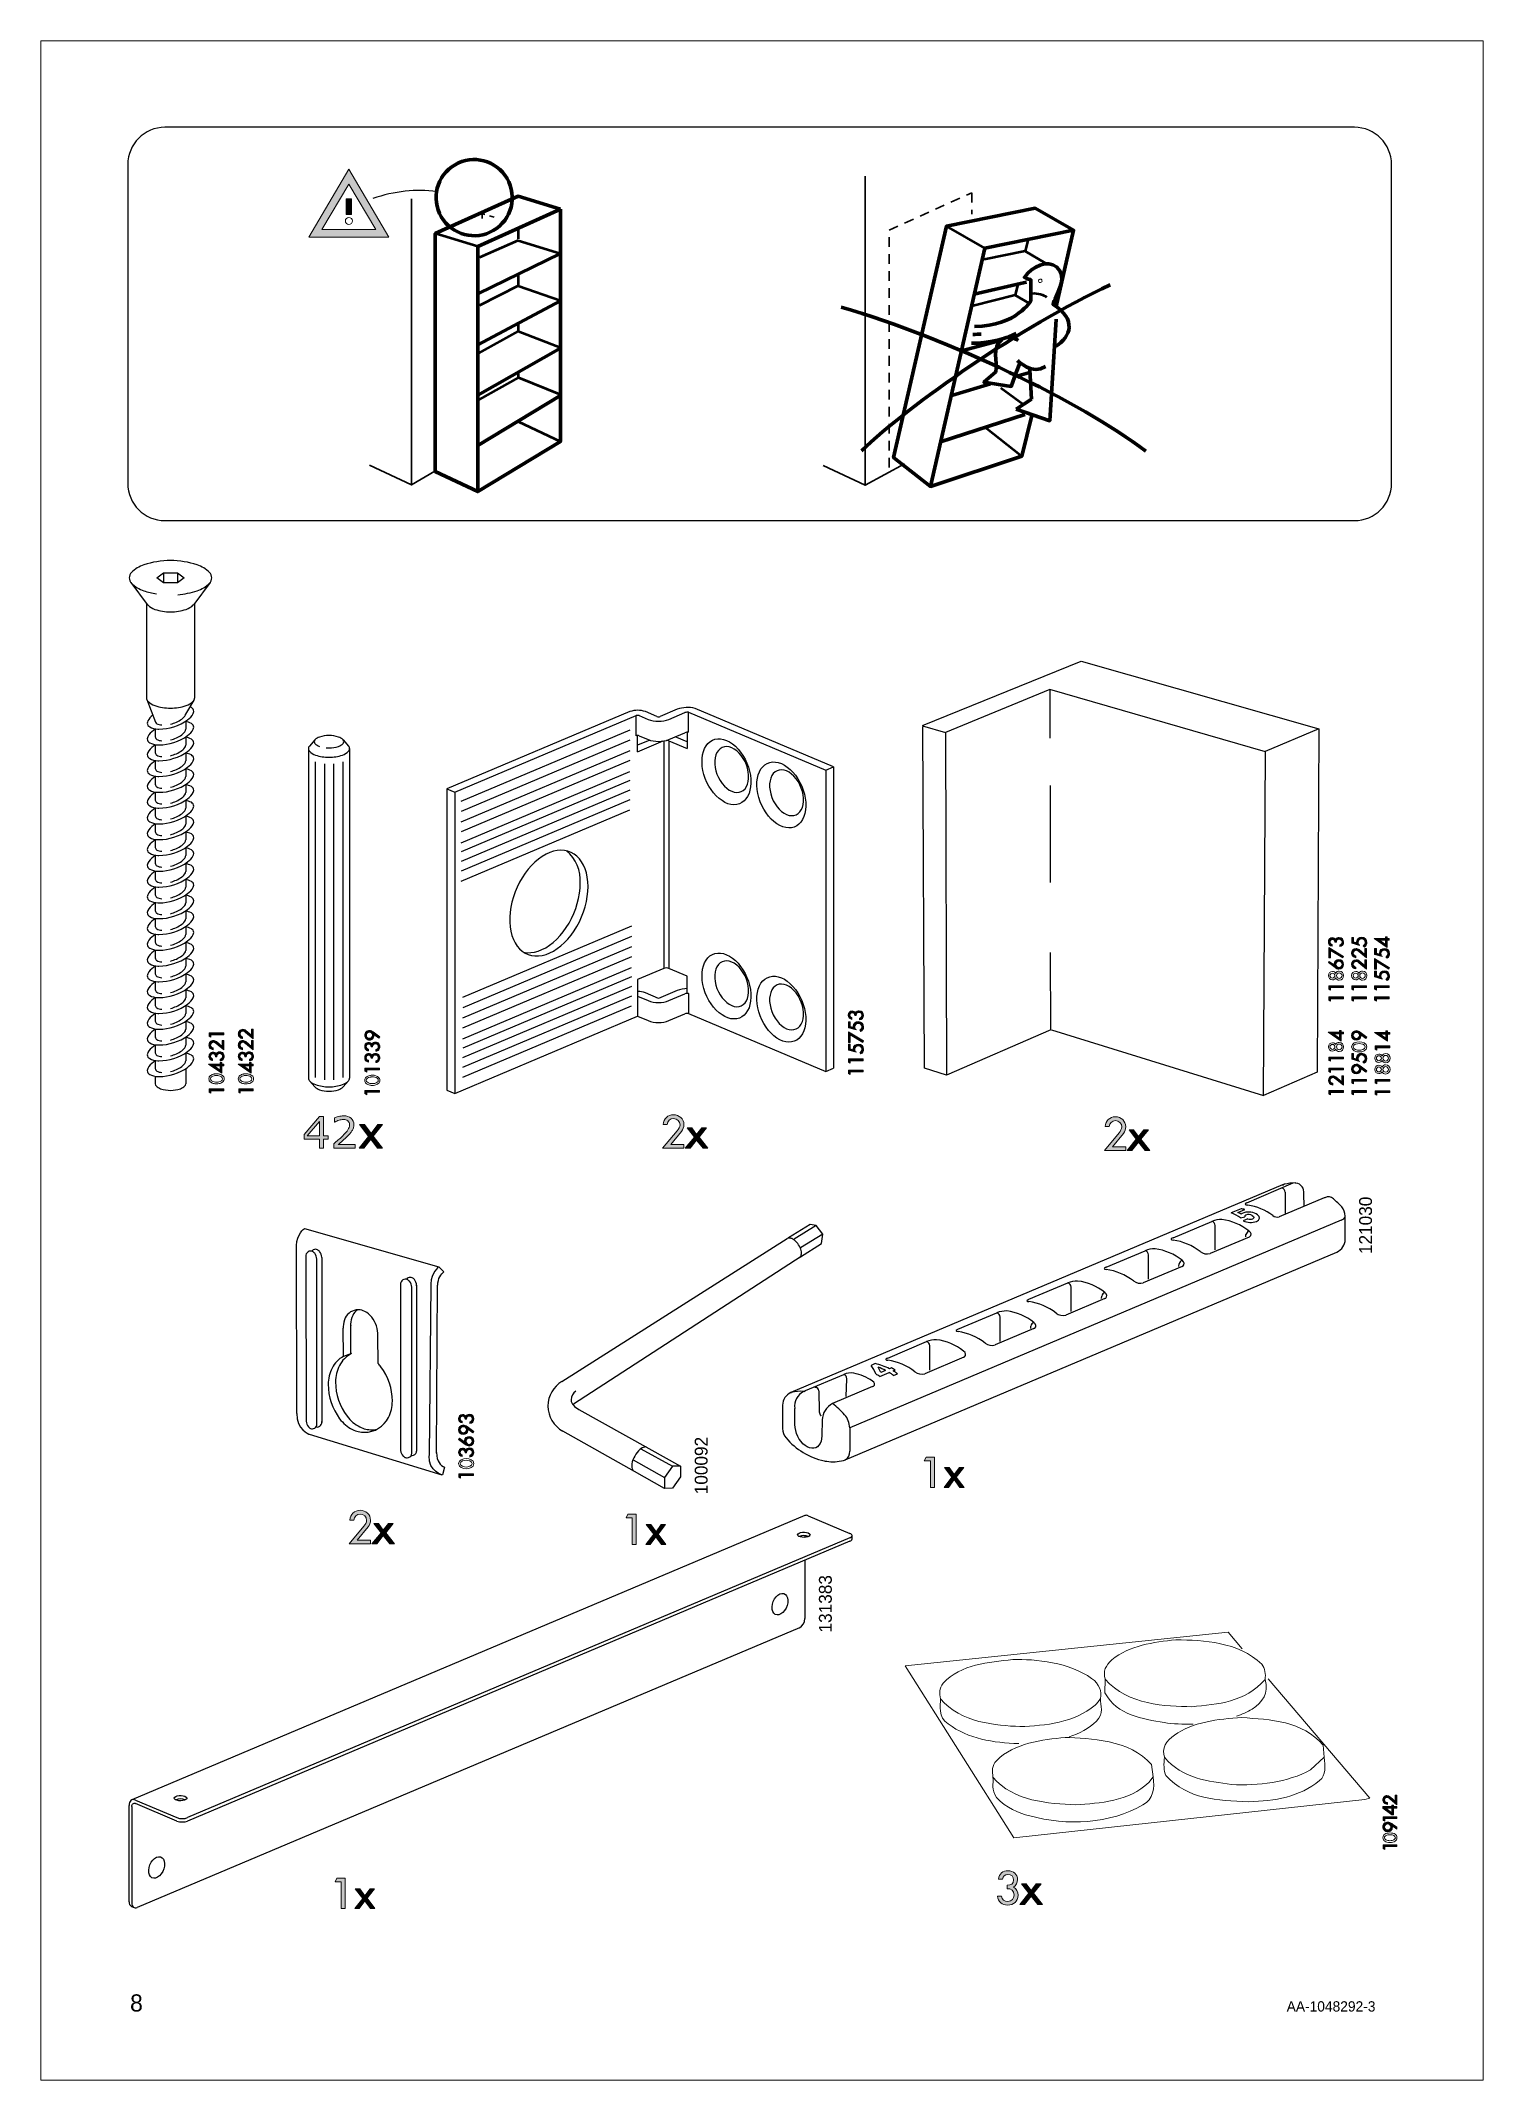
# Model space of a CAD drawing. Header units: inches. Extents: x -1535 to 2339, y 35 to 2700.
# Drawn here: x -1534.6 to -1324.6, y 1999.9 to 2296.9 of the extents above; entities that cross this region are included whole.
import ezdxf

# ---------------------------------------------------------------- set-up
doc = ezdxf.new("R2010")
doc.units = ezdxf.units.IN
doc.header["$MEASUREMENT"] = 0
doc.linetypes.add('AI-Linetype-1', pattern=[2.469444, 1.411111, -1.058333])
doc.linetypes.add('AI-Linetype-2', pattern=[1.411111, 0.705556, -0.705556])
doc.layers.add('Livello 1', color=7, linetype='Continuous')

msp = doc.modelspace()

# ---------------------------------------------------------------- texts
at = {"layer": 'Livello 1', "color": 7, "true_color": 0xffffff}
for s, p in [('121030', (-1340.79, 2120.21)), ('100092', (-1437.52, 2085.23)), ('131383', (-1419.44, 2065.1))]:
    msp.add_text(s, height=1.873, rotation=90, dxfattribs=at).set_placement(p)
for s, height, p in [('8', 2.5, (-1521.6, 2009.9)), ('AA-1048292-3', 1.4986, (-1353.21, 2009.9))]:
    msp.add_text(s, height=height, dxfattribs=at).set_placement(p)

# ---------------------------------------------------------------- hatches: boundary and pattern name
at = {"layer": 'Livello 1', "true_color": 0xffffff}
h = msp.add_hatch(color=7, dxfattribs=at)
h.dxf.hatch_style = 2
h.paths.add_polyline_path([(-1489.75, 2278.18), (-1483.93, 2268.31), (-1495.57, 2268.31)])
h.paths.add_polyline_path([(-1489.75, 2276.04), (-1493.66, 2269.4), (-1485.84, 2269.4)])
h = msp.add_hatch(color=7, dxfattribs=at)
h.dxf.hatch_style = 2
h.paths.add_polyline_path([(-1490.16, 2273.89), (-1489.34, 2273.89), (-1489.34, 2271.59), (-1490.16, 2271.59)])
h = msp.add_hatch(color=7, dxfattribs=at)
h.dxf.hatch_style = 2
edge = h.paths.add_edge_path()
edge.add_spline(control_points=[(-1346.2, 2165.61), (-1346.2, 2165.84), (-1346.28, 2166.03), (-1346.54, 2166.03), (-1346.75, 2166.03), (-1346.9, 2165.87), (-1346.9, 2165.66), (-1346.9, 2165.47), (-1346.78, 2165.34), (-1346.6, 2165.31), (-1346.6, 2165.31), (-1346.6, 2165.05), (-1346.6, 2165.05), (-1346.95, 2165.1), (-1347.14, 2165.32), (-1347.14, 2165.67), (-1347.14, 2166.01), (-1346.92, 2166.29), (-1346.56, 2166.29), (-1346.35, 2166.29), (-1346.18, 2166.2), (-1346.08, 2166.01), (-1345.98, 2166.22), (-1345.78, 2166.32), (-1345.55, 2166.32), (-1345.16, 2166.32), (-1344.92, 2166.02), (-1344.92, 2165.64), (-1344.92, 2165.3), (-1345.14, 2165), (-1345.49, 2164.99), (-1345.49, 2164.99), (-1345.49, 2165.24), (-1345.49, 2165.24), (-1345.28, 2165.27), (-1345.15, 2165.45), (-1345.15, 2165.66), (-1345.15, 2165.89), (-1345.33, 2166.06), (-1345.57, 2166.06), (-1345.84, 2166.06), (-1346, 2165.88), (-1345.98, 2165.61), (-1345.98, 2165.61), (-1346.2, 2165.61), (-1346.2, 2165.61)], knot_values=[0, 0, 0, 0, 1, 1, 1, 2, 2, 2, 3, 3, 3, 4, 4, 4, 5, 5, 5, 6, 6, 6, 7, 7, 7, 8, 8, 8, 9, 9, 9, 10, 10, 10, 11, 11, 11, 12, 12, 12, 13, 13, 13, 14, 14, 14, 15, 15, 15, 15], degree=3, periodic=0)
h = msp.add_hatch(color=7, dxfattribs=at)
h.dxf.hatch_style = 2
edge = h.paths.add_edge_path()
edge.add_spline(control_points=[(-1343.46, 2165.66), (-1343.46, 2165.66), (-1343.02, 2165.53), (-1343.02, 2165.53), (-1343.02, 2165.53), (-1343.03, 2165.68), (-1343.03, 2165.68), (-1343.03, 2166.09), (-1342.68, 2166.36), (-1342.29, 2166.36), (-1341.84, 2166.36), (-1341.53, 2166.01), (-1341.53, 2165.57), (-1341.53, 2165.31), (-1341.67, 2165.05), (-1341.9, 2164.92), (-1341.9, 2164.92), (-1342.09, 2165.12), (-1342.09, 2165.12), (-1341.91, 2165.19), (-1341.77, 2165.4), (-1341.77, 2165.59), (-1341.77, 2165.88), (-1342.01, 2166.1), (-1342.29, 2166.1), (-1342.57, 2166.1), (-1342.8, 2165.87), (-1342.8, 2165.6), (-1342.8, 2165.45), (-1342.73, 2165.29), (-1342.61, 2165.2), (-1342.61, 2165.2), (-1342.61, 2165.15), (-1342.61, 2165.15), (-1342.61, 2165.15), (-1343.7, 2165.48), (-1343.7, 2165.48), (-1343.7, 2165.48), (-1343.7, 2166.33), (-1343.7, 2166.33), (-1343.7, 2166.33), (-1343.46, 2166.33), (-1343.46, 2166.33), (-1343.46, 2166.33), (-1343.46, 2165.66), (-1343.46, 2165.66)], knot_values=[0, 0, 0, 0, 1, 1, 1, 2, 2, 2, 3, 3, 3, 4, 4, 4, 5, 5, 5, 6, 6, 6, 7, 7, 7, 8, 8, 8, 9, 9, 9, 10, 10, 10, 11, 11, 11, 12, 12, 12, 13, 13, 13, 14, 14, 14, 15, 15, 15, 15], degree=3, periodic=0)
h = msp.add_hatch(color=7, dxfattribs=at)
h.dxf.hatch_style = 2
h.paths.add_polyline_path([(-1338.81, 2166.4), (-1338.58, 2166.4), (-1338.58, 2166.16), (-1338.27, 2166.16), (-1338.27, 2165.91), (-1338.58, 2165.91), (-1338.58, 2164.86), (-1340.49, 2166.16), (-1338.81, 2166.16)])
h.paths.add_polyline_path([(-1339.69, 2165.91), (-1339.69, 2165.9), (-1338.81, 2165.3), (-1338.81, 2165.91)])
h = msp.add_hatch(color=7, dxfattribs=at)
h.dxf.hatch_style = 2
edge = h.paths.add_edge_path()
edge.add_spline(control_points=[(-1347.01, 2162.84), (-1347.01, 2162.84), (-1346.24, 2162.27), (-1346.24, 2162.27), (-1346.24, 2162.27), (-1346.23, 2162.28), (-1346.23, 2162.28), (-1346.26, 2162.34), (-1346.28, 2162.41), (-1346.28, 2162.48), (-1346.28, 2162.83), (-1345.96, 2163.1), (-1345.62, 2163.1), (-1345.23, 2163.1), (-1344.92, 2162.78), (-1344.92, 2162.4), (-1344.92, 2162.03), (-1345.22, 2161.69), (-1345.6, 2161.69), (-1345.81, 2161.69), (-1345.99, 2161.8), (-1346.16, 2161.92), (-1346.16, 2161.92), (-1347.14, 2162.65), (-1347.14, 2162.65), (-1347.14, 2162.65), (-1347.01, 2162.84), (-1347.01, 2162.84)], knot_values=[0, 0, 0, 0, 1, 1, 1, 2, 2, 2, 3, 3, 3, 4, 4, 4, 5, 5, 5, 6, 6, 6, 7, 7, 7, 8, 8, 8, 9, 9, 9, 9], degree=3, periodic=0)
edge = h.paths.add_edge_path()
edge.add_spline(control_points=[(-1345.59, 2162.85), (-1345.85, 2162.85), (-1346.05, 2162.62), (-1346.05, 2162.39), (-1346.05, 2162.16), (-1345.83, 2161.94), (-1345.6, 2161.94), (-1345.36, 2161.94), (-1345.15, 2162.15), (-1345.15, 2162.39), (-1345.15, 2162.63), (-1345.35, 2162.85), (-1345.59, 2162.85)], knot_values=[0, 0, 0, 0, 0.352778, 0.352778, 0.352778, 0.705556, 0.705556, 0.705556, 1.058333, 1.058333, 1.058333, 1.411111, 1.411111, 1.411111, 1.411111], degree=3, periodic=0)
edge.add_line((-1345.59, 2162.85), (-1345.59, 2162.85))
h = msp.add_hatch(color=7, dxfattribs=at)
h.dxf.hatch_style = 2
h.paths.add_polyline_path([(-1346.85, 2163.34), (-1347.09, 2163.34), (-1347.09, 2164.87), (-1344.92, 2163.55), (-1345.04, 2163.34), (-1346.85, 2164.44)])
h = msp.add_hatch(color=7, dxfattribs=at)
h.dxf.hatch_style = 2
edge = h.paths.add_edge_path()
edge.add_spline(control_points=[(-1341.82, 2164.71), (-1341.82, 2164.71), (-1341.58, 2164.71), (-1341.58, 2164.71), (-1341.58, 2164.71), (-1341.58, 2163.33), (-1341.58, 2163.33), (-1341.58, 2163.33), (-1342.72, 2164.27), (-1342.72, 2164.27), (-1342.83, 2164.35), (-1342.96, 2164.45), (-1343.1, 2164.45), (-1343.32, 2164.45), (-1343.51, 2164.26), (-1343.51, 2164.04), (-1343.51, 2163.82), (-1343.33, 2163.64), (-1343.12, 2163.63), (-1343.12, 2163.63), (-1343.12, 2163.36), (-1343.12, 2163.36), (-1343.49, 2163.4), (-1343.75, 2163.65), (-1343.75, 2164.04), (-1343.75, 2164.4), (-1343.48, 2164.71), (-1343.11, 2164.71), (-1342.95, 2164.71), (-1342.79, 2164.65), (-1342.67, 2164.55), (-1342.67, 2164.55), (-1341.82, 2163.85), (-1341.82, 2163.85), (-1341.82, 2163.85), (-1341.82, 2164.71), (-1341.82, 2164.71)], knot_values=[0, 0, 0, 0, 1, 1, 1, 2, 2, 2, 3, 3, 3, 4, 4, 4, 5, 5, 5, 6, 6, 6, 7, 7, 7, 8, 8, 8, 9, 9, 9, 10, 10, 10, 11, 11, 11, 12, 12, 12, 12], degree=3, periodic=0)
h = msp.add_hatch(color=7, dxfattribs=at)
h.dxf.hatch_style = 2
edge = h.paths.add_edge_path()
edge.add_spline(control_points=[(-1341.82, 2163.08), (-1341.82, 2163.08), (-1341.58, 2163.08), (-1341.58, 2163.08), (-1341.58, 2163.08), (-1341.58, 2161.7), (-1341.58, 2161.7), (-1341.58, 2161.7), (-1342.72, 2162.63), (-1342.72, 2162.63), (-1342.83, 2162.72), (-1342.96, 2162.82), (-1343.1, 2162.82), (-1343.32, 2162.82), (-1343.51, 2162.63), (-1343.51, 2162.41), (-1343.51, 2162.19), (-1343.33, 2162.01), (-1343.12, 2162), (-1343.12, 2162), (-1343.12, 2161.73), (-1343.12, 2161.73), (-1343.49, 2161.77), (-1343.75, 2162.02), (-1343.75, 2162.41), (-1343.75, 2162.77), (-1343.48, 2163.08), (-1343.11, 2163.08), (-1342.95, 2163.08), (-1342.79, 2163.02), (-1342.67, 2162.92), (-1342.67, 2162.92), (-1341.82, 2162.22), (-1341.82, 2162.22), (-1341.82, 2162.22), (-1341.82, 2163.08), (-1341.82, 2163.08)], knot_values=[0, 0, 0, 0, 1, 1, 1, 2, 2, 2, 3, 3, 3, 4, 4, 4, 5, 5, 5, 6, 6, 6, 7, 7, 7, 8, 8, 8, 9, 9, 9, 10, 10, 10, 11, 11, 11, 12, 12, 12, 12], degree=3, periodic=0)
h = msp.add_hatch(color=7, dxfattribs=at)
h.dxf.hatch_style = 2
edge = h.paths.add_edge_path()
edge.add_spline(control_points=[(-1340.15, 2164.03), (-1340.15, 2164.03), (-1339.72, 2163.9), (-1339.72, 2163.9), (-1339.72, 2163.9), (-1339.72, 2164.05), (-1339.72, 2164.05), (-1339.72, 2164.46), (-1339.37, 2164.73), (-1338.98, 2164.73), (-1338.53, 2164.73), (-1338.22, 2164.38), (-1338.22, 2163.94), (-1338.22, 2163.68), (-1338.36, 2163.42), (-1338.6, 2163.29), (-1338.6, 2163.29), (-1338.78, 2163.49), (-1338.78, 2163.49), (-1338.6, 2163.55), (-1338.47, 2163.77), (-1338.47, 2163.96), (-1338.47, 2164.25), (-1338.7, 2164.47), (-1338.99, 2164.47), (-1339.26, 2164.47), (-1339.49, 2164.24), (-1339.49, 2163.97), (-1339.49, 2163.82), (-1339.42, 2163.66), (-1339.3, 2163.57), (-1339.3, 2163.57), (-1339.3, 2163.52), (-1339.3, 2163.52), (-1339.3, 2163.52), (-1340.4, 2163.84), (-1340.4, 2163.84), (-1340.4, 2163.84), (-1340.4, 2164.7), (-1340.4, 2164.7), (-1340.4, 2164.7), (-1340.15, 2164.7), (-1340.15, 2164.7), (-1340.15, 2164.7), (-1340.15, 2164.03), (-1340.15, 2164.03)], knot_values=[0, 0, 0, 0, 1, 1, 1, 2, 2, 2, 3, 3, 3, 4, 4, 4, 5, 5, 5, 6, 6, 6, 7, 7, 7, 8, 8, 8, 9, 9, 9, 10, 10, 10, 11, 11, 11, 12, 12, 12, 13, 13, 13, 14, 14, 14, 15, 15, 15, 15], degree=3, periodic=0)
h = msp.add_hatch(color=7, dxfattribs=at)
h.dxf.hatch_style = 2
h.paths.add_polyline_path([(-1340.15, 2161.71), (-1340.4, 2161.71), (-1340.4, 2163.24), (-1338.22, 2161.91), (-1338.35, 2161.71), (-1340.15, 2162.81)])
h = msp.add_hatch(color=7, dxfattribs=at)
h.dxf.hatch_style = 2
h.paths.add_polyline_path([(-1346.85, 2158.66), (-1347.09, 2158.81), (-1347.09, 2159.28), (-1344.96, 2159.28), (-1344.96, 2159.03), (-1346.85, 2159.03)])
h = msp.add_hatch(color=7, dxfattribs=at)
h.dxf.hatch_style = 2
h.paths.add_polyline_path([(-1343.46, 2158.66), (-1343.7, 2158.81), (-1343.7, 2159.28), (-1341.57, 2159.28), (-1341.57, 2159.03), (-1343.46, 2159.03)])
h = msp.add_hatch(color=7, dxfattribs=at)
h.dxf.hatch_style = 2
edge = h.paths.add_edge_path()
edge.add_spline(control_points=[(-1340.15, 2160.77), (-1340.15, 2160.77), (-1339.72, 2160.63), (-1339.72, 2160.63), (-1339.72, 2160.63), (-1339.72, 2160.78), (-1339.72, 2160.78), (-1339.72, 2161.19), (-1339.37, 2161.47), (-1338.98, 2161.47), (-1338.53, 2161.47), (-1338.22, 2161.12), (-1338.22, 2160.68), (-1338.22, 2160.42), (-1338.36, 2160.15), (-1338.6, 2160.03), (-1338.6, 2160.03), (-1338.78, 2160.23), (-1338.78, 2160.23), (-1338.6, 2160.29), (-1338.47, 2160.51), (-1338.47, 2160.7), (-1338.47, 2160.99), (-1338.7, 2161.21), (-1338.99, 2161.21), (-1339.26, 2161.21), (-1339.49, 2160.98), (-1339.49, 2160.7), (-1339.49, 2160.55), (-1339.42, 2160.4), (-1339.3, 2160.31), (-1339.3, 2160.31), (-1339.3, 2160.25), (-1339.3, 2160.25), (-1339.3, 2160.25), (-1340.4, 2160.58), (-1340.4, 2160.58), (-1340.4, 2160.58), (-1340.4, 2161.43), (-1340.4, 2161.43), (-1340.4, 2161.43), (-1340.15, 2161.43), (-1340.15, 2161.43), (-1340.15, 2161.43), (-1340.15, 2160.77), (-1340.15, 2160.77)], knot_values=[0, 0, 0, 0, 1, 1, 1, 2, 2, 2, 3, 3, 3, 4, 4, 4, 5, 5, 5, 6, 6, 6, 7, 7, 7, 8, 8, 8, 9, 9, 9, 10, 10, 10, 11, 11, 11, 12, 12, 12, 13, 13, 13, 14, 14, 14, 15, 15, 15, 15], degree=3, periodic=0)
h = msp.add_hatch(color=7, dxfattribs=at)
h.dxf.hatch_style = 2
h.paths.add_polyline_path([(-1340.15, 2158.66), (-1340.4, 2158.81), (-1340.4, 2159.28), (-1338.27, 2159.28), (-1338.27, 2159.03), (-1340.15, 2159.03)])
h = msp.add_hatch(color=7, dxfattribs=at)
h.dxf.hatch_style = 2
h.paths.add_polyline_path([(-1346.85, 2157.03), (-1347.09, 2157.18), (-1347.09, 2157.65), (-1344.96, 2157.65), (-1344.96, 2157.4), (-1346.85, 2157.4)])
h = msp.add_hatch(color=7, dxfattribs=at)
h.dxf.hatch_style = 2
h.paths.add_polyline_path([(-1343.46, 2157.03), (-1343.7, 2157.18), (-1343.7, 2157.65), (-1341.57, 2157.65), (-1341.57, 2157.4), (-1343.46, 2157.4)])
h = msp.add_hatch(color=7, dxfattribs=at)
h.dxf.hatch_style = 2
h.paths.add_polyline_path([(-1340.15, 2157.03), (-1340.4, 2157.18), (-1340.4, 2157.65), (-1338.27, 2157.65), (-1338.27, 2157.4), (-1340.15, 2157.4)])
h = msp.add_hatch(color=7, dxfattribs=at)
h.dxf.hatch_style = 2
edge = h.paths.add_edge_path()
edge.add_spline(control_points=[(-1416.1, 2154.95), (-1416.1, 2155.18), (-1416.18, 2155.36), (-1416.44, 2155.36), (-1416.65, 2155.36), (-1416.8, 2155.21), (-1416.8, 2155), (-1416.8, 2154.8), (-1416.68, 2154.67), (-1416.5, 2154.64), (-1416.5, 2154.64), (-1416.5, 2154.38), (-1416.5, 2154.38), (-1416.85, 2154.43), (-1417.03, 2154.65), (-1417.03, 2155), (-1417.03, 2155.34), (-1416.82, 2155.62), (-1416.46, 2155.62), (-1416.25, 2155.62), (-1416.08, 2155.53), (-1415.98, 2155.35), (-1415.88, 2155.56), (-1415.68, 2155.65), (-1415.45, 2155.65), (-1415.05, 2155.65), (-1414.81, 2155.35), (-1414.81, 2154.97), (-1414.81, 2154.64), (-1415.03, 2154.34), (-1415.38, 2154.32), (-1415.38, 2154.32), (-1415.38, 2154.58), (-1415.38, 2154.58), (-1415.18, 2154.6), (-1415.05, 2154.79), (-1415.05, 2154.99), (-1415.05, 2155.23), (-1415.23, 2155.4), (-1415.46, 2155.4), (-1415.73, 2155.4), (-1415.9, 2155.21), (-1415.88, 2154.95), (-1415.88, 2154.95), (-1416.1, 2154.95), (-1416.1, 2154.95)], knot_values=[0, 0, 0, 0, 1, 1, 1, 2, 2, 2, 3, 3, 3, 4, 4, 4, 5, 5, 5, 6, 6, 6, 7, 7, 7, 8, 8, 8, 9, 9, 9, 10, 10, 10, 11, 11, 11, 12, 12, 12, 13, 13, 13, 14, 14, 14, 15, 15, 15, 15], degree=3, periodic=0)
h = msp.add_hatch(color=7, dxfattribs=at)
h.dxf.hatch_style = 2
edge = h.paths.add_edge_path()
edge.add_spline(control_points=[(-1416.74, 2153.36), (-1416.74, 2153.36), (-1416.31, 2153.23), (-1416.31, 2153.23), (-1416.31, 2153.23), (-1416.32, 2153.38), (-1416.32, 2153.38), (-1416.32, 2153.79), (-1415.96, 2154.06), (-1415.57, 2154.06), (-1415.12, 2154.06), (-1414.81, 2153.71), (-1414.81, 2153.27), (-1414.81, 2153.01), (-1414.95, 2152.75), (-1415.19, 2152.62), (-1415.19, 2152.62), (-1415.37, 2152.82), (-1415.37, 2152.82), (-1415.19, 2152.89), (-1415.06, 2153.1), (-1415.06, 2153.29), (-1415.06, 2153.58), (-1415.29, 2153.81), (-1415.58, 2153.81), (-1415.85, 2153.81), (-1416.08, 2153.57), (-1416.08, 2153.3), (-1416.08, 2153.15), (-1416.01, 2152.99), (-1415.9, 2152.9), (-1415.9, 2152.9), (-1415.9, 2152.85), (-1415.9, 2152.85), (-1415.9, 2152.85), (-1416.99, 2153.18), (-1416.99, 2153.18), (-1416.99, 2153.18), (-1416.99, 2154.03), (-1416.99, 2154.03), (-1416.99, 2154.03), (-1416.74, 2154.03), (-1416.74, 2154.03), (-1416.74, 2154.03), (-1416.74, 2153.36), (-1416.74, 2153.36)], knot_values=[0, 0, 0, 0, 1, 1, 1, 2, 2, 2, 3, 3, 3, 4, 4, 4, 5, 5, 5, 6, 6, 6, 7, 7, 7, 8, 8, 8, 9, 9, 9, 10, 10, 10, 11, 11, 11, 12, 12, 12, 13, 13, 13, 14, 14, 14, 15, 15, 15, 15], degree=3, periodic=0)
h = msp.add_hatch(color=7, dxfattribs=at)
h.dxf.hatch_style = 2
edge = h.paths.add_edge_path()
edge.add_spline(control_points=[(-1508.19, 2151.31), (-1508.19, 2151.31), (-1507.94, 2151.31), (-1507.94, 2151.31), (-1507.94, 2151.31), (-1507.94, 2149.94), (-1507.94, 2149.94), (-1507.94, 2149.94), (-1509.09, 2150.87), (-1509.09, 2150.87), (-1509.09, 2150.87), (-1509.11, 2150.88), (-1509.11, 2150.88), (-1509.11, 2150.88), (-1509.13, 2150.9), (-1509.13, 2150.9), (-1509.13, 2150.9), (-1509.18, 2150.94), (-1509.18, 2150.94), (-1509.18, 2150.94), (-1509.29, 2151), (-1509.29, 2151), (-1509.34, 2151.04), (-1509.4, 2151.06), (-1509.47, 2151.06), (-1509.57, 2151.06), (-1509.67, 2151.01), (-1509.75, 2150.93), (-1509.83, 2150.84), (-1509.87, 2150.75), (-1509.87, 2150.64), (-1509.87, 2150.53), (-1509.83, 2150.43), (-1509.76, 2150.36), (-1509.72, 2150.32), (-1509.68, 2150.28), (-1509.63, 2150.26), (-1509.59, 2150.24), (-1509.54, 2150.23), (-1509.49, 2150.23), (-1509.49, 2150.23), (-1509.49, 2149.96), (-1509.49, 2149.96), (-1509.68, 2149.98), (-1509.83, 2150.05), (-1509.94, 2150.17), (-1510.06, 2150.29), (-1510.12, 2150.45), (-1510.12, 2150.64), (-1510.12, 2150.82), (-1510.06, 2150.98), (-1509.94, 2151.11), (-1509.82, 2151.24), (-1509.66, 2151.31), (-1509.48, 2151.31), (-1509.4, 2151.31), (-1509.32, 2151.3), (-1509.25, 2151.27), (-1509.17, 2151.24), (-1509.1, 2151.2), (-1509.04, 2151.15), (-1509.04, 2151.15), (-1508.19, 2150.45), (-1508.19, 2150.45), (-1508.19, 2150.45), (-1508.19, 2151.31), (-1508.19, 2151.31)], knot_values=[0, 0, 0, 0, 1, 1, 1, 2, 2, 2, 3, 3, 3, 4, 4, 4, 5, 5, 5, 6, 6, 6, 7, 7, 7, 8, 8, 8, 9, 9, 9, 10, 10, 10, 11, 11, 11, 12, 12, 12, 13, 13, 13, 14, 14, 14, 15, 15, 15, 16, 16, 16, 17, 17, 17, 18, 18, 18, 19, 19, 19, 20, 20, 20, 21, 21, 21, 22, 22, 22, 22], degree=3, periodic=0)
h = msp.add_hatch(color=7, dxfattribs=at)
h.dxf.hatch_style = 2
h.paths.add_polyline_path([(-1509.83, 2151.79), (-1510.07, 2151.93), (-1510.07, 2152.41), (-1507.94, 2152.41), (-1507.94, 2152.16), (-1509.83, 2152.16)])
h = msp.add_hatch(color=7, dxfattribs=at)
h.dxf.hatch_style = 2
edge = h.paths.add_edge_path()
edge.add_spline(control_points=[(-1503.91, 2152.94), (-1503.91, 2152.94), (-1503.67, 2152.94), (-1503.67, 2152.94), (-1503.67, 2152.94), (-1503.67, 2151.57), (-1503.67, 2151.57), (-1503.67, 2151.57), (-1504.81, 2152.5), (-1504.81, 2152.5), (-1504.81, 2152.5), (-1504.83, 2152.52), (-1504.83, 2152.52), (-1504.83, 2152.52), (-1504.85, 2152.53), (-1504.85, 2152.53), (-1504.85, 2152.53), (-1504.91, 2152.57), (-1504.91, 2152.57), (-1504.91, 2152.57), (-1505.01, 2152.64), (-1505.01, 2152.64), (-1505.07, 2152.67), (-1505.13, 2152.69), (-1505.19, 2152.69), (-1505.29, 2152.69), (-1505.39, 2152.64), (-1505.47, 2152.56), (-1505.55, 2152.47), (-1505.59, 2152.38), (-1505.59, 2152.27), (-1505.59, 2152.16), (-1505.56, 2152.07), (-1505.48, 2151.99), (-1505.44, 2151.95), (-1505.4, 2151.92), (-1505.36, 2151.89), (-1505.31, 2151.87), (-1505.26, 2151.86), (-1505.21, 2151.86), (-1505.21, 2151.86), (-1505.21, 2151.59), (-1505.21, 2151.59), (-1505.4, 2151.62), (-1505.55, 2151.69), (-1505.66, 2151.81), (-1505.78, 2151.92), (-1505.84, 2152.08), (-1505.84, 2152.27), (-1505.84, 2152.45), (-1505.78, 2152.61), (-1505.66, 2152.74), (-1505.54, 2152.87), (-1505.39, 2152.94), (-1505.2, 2152.94), (-1505.12, 2152.94), (-1505.05, 2152.93), (-1504.97, 2152.9), (-1504.89, 2152.87), (-1504.82, 2152.83), (-1504.76, 2152.78), (-1504.76, 2152.78), (-1503.91, 2152.08), (-1503.91, 2152.08), (-1503.91, 2152.08), (-1503.91, 2152.94), (-1503.91, 2152.94)], knot_values=[0, 0, 0, 0, 1, 1, 1, 2, 2, 2, 3, 3, 3, 4, 4, 4, 5, 5, 5, 6, 6, 6, 7, 7, 7, 8, 8, 8, 9, 9, 9, 10, 10, 10, 11, 11, 11, 12, 12, 12, 13, 13, 13, 14, 14, 14, 15, 15, 15, 16, 16, 16, 17, 17, 17, 18, 18, 18, 19, 19, 19, 20, 20, 20, 21, 21, 21, 22, 22, 22, 22], degree=3, periodic=0)
h = msp.add_hatch(color=7, dxfattribs=at)
h.dxf.hatch_style = 2
edge = h.paths.add_edge_path()
edge.add_spline(control_points=[(-1503.91, 2151.31), (-1503.91, 2151.31), (-1503.67, 2151.31), (-1503.67, 2151.31), (-1503.67, 2151.31), (-1503.67, 2149.94), (-1503.67, 2149.94), (-1503.67, 2149.94), (-1504.81, 2150.87), (-1504.81, 2150.87), (-1504.81, 2150.87), (-1504.83, 2150.88), (-1504.83, 2150.88), (-1504.83, 2150.88), (-1504.85, 2150.9), (-1504.85, 2150.9), (-1504.85, 2150.9), (-1504.91, 2150.94), (-1504.91, 2150.94), (-1504.91, 2150.94), (-1505.01, 2151), (-1505.01, 2151), (-1505.07, 2151.04), (-1505.13, 2151.06), (-1505.19, 2151.06), (-1505.29, 2151.06), (-1505.39, 2151.01), (-1505.47, 2150.93), (-1505.55, 2150.84), (-1505.59, 2150.75), (-1505.59, 2150.64), (-1505.59, 2150.53), (-1505.56, 2150.43), (-1505.48, 2150.36), (-1505.44, 2150.32), (-1505.4, 2150.28), (-1505.36, 2150.26), (-1505.31, 2150.24), (-1505.26, 2150.23), (-1505.21, 2150.23), (-1505.21, 2150.23), (-1505.21, 2149.96), (-1505.21, 2149.96), (-1505.4, 2149.98), (-1505.55, 2150.05), (-1505.66, 2150.17), (-1505.78, 2150.29), (-1505.84, 2150.45), (-1505.84, 2150.64), (-1505.84, 2150.82), (-1505.78, 2150.98), (-1505.66, 2151.11), (-1505.54, 2151.24), (-1505.39, 2151.31), (-1505.2, 2151.31), (-1505.12, 2151.31), (-1505.05, 2151.3), (-1504.97, 2151.27), (-1504.89, 2151.24), (-1504.82, 2151.2), (-1504.76, 2151.15), (-1504.76, 2151.15), (-1503.91, 2150.45), (-1503.91, 2150.45), (-1503.91, 2150.45), (-1503.91, 2151.31), (-1503.91, 2151.31)], knot_values=[0, 0, 0, 0, 1, 1, 1, 2, 2, 2, 3, 3, 3, 4, 4, 4, 5, 5, 5, 6, 6, 6, 7, 7, 7, 8, 8, 8, 9, 9, 9, 10, 10, 10, 11, 11, 11, 12, 12, 12, 13, 13, 13, 14, 14, 14, 15, 15, 15, 16, 16, 16, 17, 17, 17, 18, 18, 18, 19, 19, 19, 20, 20, 20, 21, 21, 21, 22, 22, 22, 22], degree=3, periodic=0)
h = msp.add_hatch(color=7, dxfattribs=at)
h.dxf.hatch_style = 2
edge = h.paths.add_edge_path()
edge.add_spline(control_points=[(-1485.36, 2151.64), (-1485.36, 2151.64), (-1486.12, 2152.2), (-1486.12, 2152.2), (-1486.12, 2152.2), (-1486.13, 2152.2), (-1486.13, 2152.2), (-1486.12, 2152.18), (-1486.11, 2152.15), (-1486.1, 2152.1), (-1486.1, 2152.1), (-1486.09, 2151.99), (-1486.09, 2151.99), (-1486.09, 2151.82), (-1486.16, 2151.67), (-1486.29, 2151.55), (-1486.42, 2151.43), (-1486.57, 2151.37), (-1486.74, 2151.37), (-1486.93, 2151.37), (-1487.1, 2151.44), (-1487.23, 2151.58), (-1487.37, 2151.72), (-1487.44, 2151.88), (-1487.44, 2152.08), (-1487.44, 2152.26), (-1487.38, 2152.43), (-1487.24, 2152.57), (-1487.11, 2152.71), (-1486.95, 2152.79), (-1486.76, 2152.79), (-1486.66, 2152.79), (-1486.56, 2152.76), (-1486.47, 2152.72), (-1486.38, 2152.67), (-1486.29, 2152.62), (-1486.2, 2152.55), (-1486.2, 2152.55), (-1485.23, 2151.83), (-1485.23, 2151.83), (-1485.23, 2151.83), (-1485.36, 2151.64), (-1485.36, 2151.64)], knot_values=[0, 0, 0, 0, 1, 1, 1, 2, 2, 2, 3, 3, 3, 4, 4, 4, 5, 5, 5, 6, 6, 6, 7, 7, 7, 8, 8, 8, 9, 9, 9, 10, 10, 10, 11, 11, 11, 12, 12, 12, 13, 13, 13, 14, 14, 14, 14], degree=3, periodic=0)
edge = h.paths.add_edge_path()
edge.add_spline(control_points=[(-1486.45, 2152.41), (-1486.49, 2152.45), (-1486.54, 2152.48), (-1486.59, 2152.5), (-1486.64, 2152.52), (-1486.7, 2152.53), (-1486.76, 2152.53), (-1486.87, 2152.53), (-1486.97, 2152.49), (-1487.07, 2152.4), (-1487.16, 2152.32), (-1487.2, 2152.21), (-1487.2, 2152.1), (-1487.2, 2151.97), (-1487.16, 2151.86), (-1487.07, 2151.77), (-1486.99, 2151.67), (-1486.88, 2151.63), (-1486.76, 2151.63), (-1486.64, 2151.63), (-1486.54, 2151.67), (-1486.46, 2151.76), (-1486.38, 2151.84), (-1486.33, 2151.94), (-1486.31, 2152.05), (-1486.31, 2152.05), (-1486.31, 2152.06), (-1486.31, 2152.06), (-1486.31, 2152.06), (-1486.31, 2152.08), (-1486.31, 2152.08), (-1486.31, 2152.21), (-1486.36, 2152.32), (-1486.45, 2152.41)], knot_values=[0, 0, 0, 0, 0.352778, 0.352778, 0.352778, 0.705556, 0.705556, 0.705556, 1.058333, 1.058333, 1.058333, 1.411111, 1.411111, 1.411111, 1.763889, 1.763889, 1.763889, 2.116667, 2.116667, 2.116667, 2.469444, 2.469444, 2.469444, 2.822222, 2.822222, 2.822222, 3.175, 3.175, 3.175, 3.527778, 3.527778, 3.527778, 3.880556, 3.880556, 3.880556, 3.880556], degree=3, periodic=0)
edge.add_line((-1486.45, 2152.41), (-1486.45, 2152.41))
h = msp.add_hatch(color=7, dxfattribs=at)
h.dxf.hatch_style = 2
edge = h.paths.add_edge_path()
edge.add_spline(control_points=[(-1486.51, 2150.37), (-1486.51, 2150.49), (-1486.53, 2150.59), (-1486.58, 2150.67), (-1486.63, 2150.75), (-1486.72, 2150.79), (-1486.85, 2150.79), (-1486.95, 2150.79), (-1487.04, 2150.76), (-1487.11, 2150.69), (-1487.18, 2150.62), (-1487.21, 2150.53), (-1487.21, 2150.42), (-1487.21, 2150.32), (-1487.18, 2150.25), (-1487.13, 2150.19), (-1487.08, 2150.13), (-1487, 2150.09), (-1486.91, 2150.07), (-1486.91, 2150.07), (-1486.91, 2149.8), (-1486.91, 2149.8), (-1487.08, 2149.83), (-1487.21, 2149.9), (-1487.3, 2150.01), (-1487.4, 2150.11), (-1487.44, 2150.25), (-1487.44, 2150.43), (-1487.44, 2150.6), (-1487.39, 2150.74), (-1487.29, 2150.86), (-1487.19, 2150.98), (-1487.05, 2151.04), (-1486.87, 2151.04), (-1486.77, 2151.04), (-1486.68, 2151.02), (-1486.6, 2150.98), (-1486.52, 2150.94), (-1486.45, 2150.87), (-1486.39, 2150.77), (-1486.34, 2150.88), (-1486.27, 2150.96), (-1486.18, 2151), (-1486.08, 2151.05), (-1485.98, 2151.08), (-1485.86, 2151.08), (-1485.67, 2151.08), (-1485.51, 2151.01), (-1485.4, 2150.88), (-1485.28, 2150.75), (-1485.23, 2150.59), (-1485.23, 2150.4), (-1485.23, 2150.24), (-1485.28, 2150.09), (-1485.38, 2149.95), (-1485.43, 2149.89), (-1485.5, 2149.84), (-1485.57, 2149.8), (-1485.64, 2149.76), (-1485.71, 2149.75), (-1485.8, 2149.75), (-1485.8, 2149.75), (-1485.8, 2150), (-1485.8, 2150), (-1485.69, 2150.01), (-1485.61, 2150.06), (-1485.55, 2150.14), (-1485.49, 2150.22), (-1485.46, 2150.31), (-1485.46, 2150.41), (-1485.46, 2150.53), (-1485.5, 2150.63), (-1485.58, 2150.71), (-1485.66, 2150.78), (-1485.76, 2150.82), (-1485.87, 2150.82), (-1486.01, 2150.82), (-1486.11, 2150.78), (-1486.19, 2150.69), (-1486.22, 2150.66), (-1486.24, 2150.61), (-1486.26, 2150.56), (-1486.28, 2150.5), (-1486.29, 2150.44), (-1486.29, 2150.37), (-1486.29, 2150.37), (-1486.51, 2150.37), (-1486.51, 2150.37)], knot_values=[0, 0, 0, 0, 1, 1, 1, 2, 2, 2, 3, 3, 3, 4, 4, 4, 5, 5, 5, 6, 6, 6, 7, 7, 7, 8, 8, 8, 9, 9, 9, 10, 10, 10, 11, 11, 11, 12, 12, 12, 13, 13, 13, 14, 14, 14, 15, 15, 15, 16, 16, 16, 17, 17, 17, 18, 18, 18, 19, 19, 19, 20, 20, 20, 21, 21, 21, 22, 22, 22, 23, 23, 23, 24, 24, 24, 25, 25, 25, 26, 26, 26, 27, 27, 27, 28, 28, 28, 29, 29, 29, 29], degree=3, periodic=0)
h = msp.add_hatch(color=7, dxfattribs=at)
h.dxf.hatch_style = 2
h.paths.add_polyline_path([(-1416.74, 2151.04), (-1416.99, 2151.04), (-1416.99, 2152.57), (-1414.81, 2151.25), (-1414.94, 2151.04), (-1416.74, 2152.14)])
h = msp.add_hatch(color=7, dxfattribs=at)
h.dxf.hatch_style = 2
edge = h.paths.add_edge_path()
edge.add_spline(control_points=[(-1416.74, 2150.1), (-1416.74, 2150.1), (-1416.31, 2149.97), (-1416.31, 2149.97), (-1416.31, 2149.97), (-1416.32, 2150.12), (-1416.32, 2150.12), (-1416.32, 2150.53), (-1415.96, 2150.8), (-1415.57, 2150.8), (-1415.12, 2150.8), (-1414.81, 2150.45), (-1414.81, 2150.01), (-1414.81, 2149.75), (-1414.95, 2149.49), (-1415.19, 2149.36), (-1415.19, 2149.36), (-1415.37, 2149.56), (-1415.37, 2149.56), (-1415.19, 2149.62), (-1415.06, 2149.84), (-1415.06, 2150.03), (-1415.06, 2150.32), (-1415.29, 2150.54), (-1415.58, 2150.54), (-1415.85, 2150.54), (-1416.08, 2150.31), (-1416.08, 2150.04), (-1416.08, 2149.89), (-1416.01, 2149.73), (-1415.9, 2149.64), (-1415.9, 2149.64), (-1415.9, 2149.59), (-1415.9, 2149.59), (-1415.9, 2149.59), (-1416.99, 2149.91), (-1416.99, 2149.91), (-1416.99, 2149.91), (-1416.99, 2150.77), (-1416.99, 2150.77), (-1416.99, 2150.77), (-1416.74, 2150.77), (-1416.74, 2150.77), (-1416.74, 2150.77), (-1416.74, 2150.1), (-1416.74, 2150.1)], knot_values=[0, 0, 0, 0, 1, 1, 1, 2, 2, 2, 3, 3, 3, 4, 4, 4, 5, 5, 5, 6, 6, 6, 7, 7, 7, 8, 8, 8, 9, 9, 9, 10, 10, 10, 11, 11, 11, 12, 12, 12, 13, 13, 13, 14, 14, 14, 15, 15, 15, 15], degree=3, periodic=0)
h = msp.add_hatch(color=7, dxfattribs=at)
h.dxf.hatch_style = 2
h.paths.add_polyline_path([(-1345.5, 2152.76), (-1345.27, 2152.76), (-1345.27, 2152.52), (-1344.96, 2152.52), (-1344.96, 2152.26), (-1345.27, 2152.26), (-1345.27, 2151.21), (-1347.18, 2152.52), (-1345.5, 2152.52)])
h.paths.add_polyline_path([(-1346.38, 2152.26), (-1346.38, 2152.26), (-1345.5, 2151.66), (-1345.5, 2152.26)])
h = msp.add_hatch(color=7, dxfattribs=at)
h.dxf.hatch_style = 2
edge = h.paths.add_edge_path()
edge.add_spline(control_points=[(-1341.67, 2151.6), (-1341.67, 2151.6), (-1342.44, 2152.17), (-1342.44, 2152.17), (-1342.44, 2152.17), (-1342.44, 2152.16), (-1342.44, 2152.16), (-1342.41, 2152.1), (-1342.4, 2152.03), (-1342.4, 2151.96), (-1342.4, 2151.61), (-1342.72, 2151.34), (-1343.06, 2151.34), (-1343.45, 2151.34), (-1343.76, 2151.66), (-1343.76, 2152.04), (-1343.76, 2152.41), (-1343.45, 2152.75), (-1343.08, 2152.75), (-1342.86, 2152.75), (-1342.68, 2152.64), (-1342.51, 2152.52), (-1342.51, 2152.52), (-1341.54, 2151.79), (-1341.54, 2151.79), (-1341.54, 2151.79), (-1341.67, 2151.6), (-1341.67, 2151.6)], knot_values=[0, 0, 0, 0, 1, 1, 1, 2, 2, 2, 3, 3, 3, 4, 4, 4, 5, 5, 5, 6, 6, 6, 7, 7, 7, 8, 8, 8, 9, 9, 9, 9], degree=3, periodic=0)
edge = h.paths.add_edge_path()
edge.add_spline(control_points=[(-1343.07, 2152.5), (-1343.3, 2152.5), (-1343.52, 2152.29), (-1343.52, 2152.06), (-1343.52, 2151.81), (-1343.32, 2151.59), (-1343.07, 2151.59), (-1342.82, 2151.59), (-1342.63, 2151.82), (-1342.63, 2152.05), (-1342.63, 2152.32), (-1342.84, 2152.5), (-1343.07, 2152.5)], knot_values=[0, 0, 0, 0, 0.352778, 0.352778, 0.352778, 0.705556, 0.705556, 0.705556, 1.058333, 1.058333, 1.058333, 1.411111, 1.411111, 1.411111, 1.411111], degree=3, periodic=0)
edge.add_line((-1343.07, 2152.5), (-1343.07, 2152.5))
h = msp.add_hatch(color=7, dxfattribs=at)
h.dxf.hatch_style = 2
h.paths.add_polyline_path([(-1338.75, 2152.74), (-1338.52, 2152.74), (-1338.52, 2152.5), (-1338.21, 2152.5), (-1338.21, 2152.25), (-1338.52, 2152.25), (-1338.52, 2151.2), (-1340.42, 2152.5), (-1338.75, 2152.5)])
h.paths.add_polyline_path([(-1339.62, 2152.25), (-1339.62, 2152.24), (-1338.75, 2151.64), (-1338.75, 2152.25)])
h = msp.add_hatch(color=7, dxfattribs=at)
h.dxf.hatch_style = 2
h.paths.add_polyline_path([(-1340.09, 2149.89), (-1340.33, 2150.04), (-1340.33, 2150.52), (-1338.2, 2150.52), (-1338.2, 2150.26), (-1340.09, 2150.26)])
h = msp.add_hatch(color=7, dxfattribs=at)
h.dxf.hatch_style = 2
h.paths.add_polyline_path([(-1508.49, 2148.11), (-1508.26, 2148.11), (-1508.26, 2147.87), (-1507.94, 2147.87), (-1507.94, 2147.62), (-1508.26, 2147.62), (-1508.26, 2146.57), (-1510.16, 2147.87), (-1508.49, 2147.87)])
h.paths.add_polyline_path([(-1509.37, 2147.62), (-1508.49, 2147.01), (-1508.49, 2147.62)])
h = msp.add_hatch(color=7, dxfattribs=at)
h.dxf.hatch_style = 2
edge = h.paths.add_edge_path()
edge.add_spline(control_points=[(-1509.18, 2148.95), (-1509.18, 2149.07), (-1509.21, 2149.17), (-1509.26, 2149.25), (-1509.31, 2149.33), (-1509.39, 2149.37), (-1509.52, 2149.37), (-1509.63, 2149.37), (-1509.72, 2149.34), (-1509.78, 2149.27), (-1509.85, 2149.2), (-1509.88, 2149.11), (-1509.88, 2149), (-1509.88, 2148.91), (-1509.86, 2148.83), (-1509.81, 2148.77), (-1509.75, 2148.71), (-1509.68, 2148.67), (-1509.58, 2148.65), (-1509.58, 2148.65), (-1509.58, 2148.39), (-1509.58, 2148.39), (-1509.76, 2148.41), (-1509.89, 2148.48), (-1509.98, 2148.59), (-1510.07, 2148.69), (-1510.12, 2148.83), (-1510.12, 2149.01), (-1510.12, 2149.18), (-1510.06, 2149.32), (-1509.96, 2149.44), (-1509.86, 2149.56), (-1509.72, 2149.63), (-1509.54, 2149.63), (-1509.44, 2149.63), (-1509.35, 2149.6), (-1509.27, 2149.56), (-1509.19, 2149.52), (-1509.12, 2149.45), (-1509.07, 2149.35), (-1509.02, 2149.46), (-1508.94, 2149.54), (-1508.85, 2149.58), (-1508.76, 2149.63), (-1508.65, 2149.66), (-1508.54, 2149.66), (-1508.34, 2149.66), (-1508.18, 2149.59), (-1508.07, 2149.46), (-1507.96, 2149.33), (-1507.9, 2149.17), (-1507.9, 2148.98), (-1507.9, 2148.82), (-1507.95, 2148.67), (-1508.05, 2148.53), (-1508.11, 2148.47), (-1508.17, 2148.42), (-1508.24, 2148.38), (-1508.31, 2148.34), (-1508.39, 2148.33), (-1508.47, 2148.33), (-1508.47, 2148.33), (-1508.47, 2148.58), (-1508.47, 2148.58), (-1508.37, 2148.59), (-1508.29, 2148.64), (-1508.22, 2148.72), (-1508.16, 2148.8), (-1508.13, 2148.89), (-1508.13, 2149), (-1508.13, 2149.11), (-1508.17, 2149.21), (-1508.25, 2149.29), (-1508.34, 2149.36), (-1508.43, 2149.4), (-1508.55, 2149.4), (-1508.68, 2149.4), (-1508.79, 2149.36), (-1508.86, 2149.27), (-1508.89, 2149.24), (-1508.92, 2149.19), (-1508.94, 2149.14), (-1508.95, 2149.08), (-1508.96, 2149.02), (-1508.96, 2148.95), (-1508.96, 2148.95), (-1509.18, 2148.95), (-1509.18, 2148.95)], knot_values=[0, 0, 0, 0, 1, 1, 1, 2, 2, 2, 3, 3, 3, 4, 4, 4, 5, 5, 5, 6, 6, 6, 7, 7, 7, 8, 8, 8, 9, 9, 9, 10, 10, 10, 11, 11, 11, 12, 12, 12, 13, 13, 13, 14, 14, 14, 15, 15, 15, 16, 16, 16, 17, 17, 17, 18, 18, 18, 19, 19, 19, 20, 20, 20, 21, 21, 21, 22, 22, 22, 23, 23, 23, 24, 24, 24, 25, 25, 25, 26, 26, 26, 27, 27, 27, 28, 28, 28, 29, 29, 29, 29], degree=3, periodic=0)
h = msp.add_hatch(color=7, dxfattribs=at)
h.dxf.hatch_style = 2
h.paths.add_polyline_path([(-1504.21, 2148.11), (-1503.98, 2148.11), (-1503.98, 2147.87), (-1503.67, 2147.87), (-1503.67, 2147.62), (-1503.98, 2147.62), (-1503.98, 2146.57), (-1505.88, 2147.87), (-1504.21, 2147.87)])
h.paths.add_polyline_path([(-1505.09, 2147.62), (-1504.21, 2147.01), (-1504.21, 2147.62)])
h = msp.add_hatch(color=7, dxfattribs=at)
h.dxf.hatch_style = 2
edge = h.paths.add_edge_path()
edge.add_spline(control_points=[(-1504.9, 2148.95), (-1504.9, 2149.07), (-1504.93, 2149.17), (-1504.98, 2149.25), (-1505.03, 2149.33), (-1505.11, 2149.37), (-1505.24, 2149.37), (-1505.35, 2149.37), (-1505.44, 2149.34), (-1505.5, 2149.27), (-1505.57, 2149.2), (-1505.6, 2149.11), (-1505.6, 2149), (-1505.6, 2148.91), (-1505.58, 2148.83), (-1505.53, 2148.77), (-1505.47, 2148.71), (-1505.4, 2148.67), (-1505.3, 2148.65), (-1505.3, 2148.65), (-1505.3, 2148.39), (-1505.3, 2148.39), (-1505.48, 2148.41), (-1505.61, 2148.48), (-1505.7, 2148.59), (-1505.79, 2148.69), (-1505.84, 2148.83), (-1505.84, 2149.01), (-1505.84, 2149.18), (-1505.79, 2149.32), (-1505.68, 2149.44), (-1505.58, 2149.56), (-1505.44, 2149.63), (-1505.26, 2149.63), (-1505.17, 2149.63), (-1505.08, 2149.6), (-1504.99, 2149.56), (-1504.91, 2149.52), (-1504.84, 2149.45), (-1504.79, 2149.35), (-1504.74, 2149.46), (-1504.67, 2149.54), (-1504.57, 2149.58), (-1504.48, 2149.63), (-1504.37, 2149.66), (-1504.26, 2149.66), (-1504.06, 2149.66), (-1503.91, 2149.59), (-1503.79, 2149.46), (-1503.68, 2149.33), (-1503.62, 2149.17), (-1503.62, 2148.98), (-1503.62, 2148.82), (-1503.67, 2148.67), (-1503.78, 2148.53), (-1503.83, 2148.47), (-1503.89, 2148.42), (-1503.96, 2148.38), (-1504.03, 2148.34), (-1504.11, 2148.33), (-1504.19, 2148.33), (-1504.19, 2148.33), (-1504.19, 2148.58), (-1504.19, 2148.58), (-1504.09, 2148.59), (-1504.01, 2148.64), (-1503.95, 2148.72), (-1503.88, 2148.8), (-1503.85, 2148.89), (-1503.85, 2149), (-1503.85, 2149.11), (-1503.89, 2149.21), (-1503.98, 2149.29), (-1504.06, 2149.36), (-1504.16, 2149.4), (-1504.27, 2149.4), (-1504.41, 2149.4), (-1504.51, 2149.36), (-1504.58, 2149.27), (-1504.62, 2149.24), (-1504.64, 2149.19), (-1504.66, 2149.14), (-1504.67, 2149.08), (-1504.68, 2149.02), (-1504.68, 2148.95), (-1504.68, 2148.95), (-1504.9, 2148.95), (-1504.9, 2148.95)], knot_values=[0, 0, 0, 0, 1, 1, 1, 2, 2, 2, 3, 3, 3, 4, 4, 4, 5, 5, 5, 6, 6, 6, 7, 7, 7, 8, 8, 8, 9, 9, 9, 10, 10, 10, 11, 11, 11, 12, 12, 12, 13, 13, 13, 14, 14, 14, 15, 15, 15, 16, 16, 16, 17, 17, 17, 18, 18, 18, 19, 19, 19, 20, 20, 20, 21, 21, 21, 22, 22, 22, 23, 23, 23, 24, 24, 24, 25, 25, 25, 26, 26, 26, 27, 27, 27, 28, 28, 28, 29, 29, 29, 29], degree=3, periodic=0)
h = msp.add_hatch(color=7, dxfattribs=at)
h.dxf.hatch_style = 2
edge = h.paths.add_edge_path()
edge.add_spline(control_points=[(-1486.51, 2148.74), (-1486.51, 2148.86), (-1486.53, 2148.95), (-1486.58, 2149.04), (-1486.63, 2149.12), (-1486.72, 2149.16), (-1486.85, 2149.16), (-1486.95, 2149.16), (-1487.04, 2149.12), (-1487.11, 2149.06), (-1487.18, 2148.99), (-1487.21, 2148.9), (-1487.21, 2148.79), (-1487.21, 2148.69), (-1487.18, 2148.62), (-1487.13, 2148.56), (-1487.08, 2148.5), (-1487, 2148.46), (-1486.91, 2148.44), (-1486.91, 2148.44), (-1486.91, 2148.17), (-1486.91, 2148.17), (-1487.08, 2148.2), (-1487.21, 2148.27), (-1487.3, 2148.37), (-1487.4, 2148.48), (-1487.44, 2148.62), (-1487.44, 2148.8), (-1487.44, 2148.97), (-1487.39, 2149.11), (-1487.29, 2149.23), (-1487.19, 2149.35), (-1487.05, 2149.41), (-1486.87, 2149.41), (-1486.77, 2149.41), (-1486.68, 2149.39), (-1486.6, 2149.35), (-1486.52, 2149.3), (-1486.45, 2149.24), (-1486.39, 2149.14), (-1486.34, 2149.25), (-1486.27, 2149.32), (-1486.18, 2149.37), (-1486.08, 2149.42), (-1485.98, 2149.44), (-1485.86, 2149.44), (-1485.67, 2149.44), (-1485.51, 2149.38), (-1485.4, 2149.25), (-1485.28, 2149.12), (-1485.23, 2148.96), (-1485.23, 2148.76), (-1485.23, 2148.6), (-1485.28, 2148.46), (-1485.38, 2148.32), (-1485.43, 2148.25), (-1485.5, 2148.2), (-1485.57, 2148.17), (-1485.64, 2148.13), (-1485.71, 2148.11), (-1485.8, 2148.11), (-1485.8, 2148.11), (-1485.8, 2148.37), (-1485.8, 2148.37), (-1485.69, 2148.38), (-1485.61, 2148.43), (-1485.55, 2148.51), (-1485.49, 2148.59), (-1485.46, 2148.68), (-1485.46, 2148.78), (-1485.46, 2148.9), (-1485.5, 2149), (-1485.58, 2149.08), (-1485.66, 2149.15), (-1485.76, 2149.19), (-1485.87, 2149.19), (-1486.01, 2149.19), (-1486.11, 2149.15), (-1486.19, 2149.06), (-1486.22, 2149.03), (-1486.24, 2148.98), (-1486.26, 2148.93), (-1486.28, 2148.87), (-1486.29, 2148.81), (-1486.29, 2148.74), (-1486.29, 2148.74), (-1486.51, 2148.74), (-1486.51, 2148.74)], knot_values=[0, 0, 0, 0, 1, 1, 1, 2, 2, 2, 3, 3, 3, 4, 4, 4, 5, 5, 5, 6, 6, 6, 7, 7, 7, 8, 8, 8, 9, 9, 9, 10, 10, 10, 11, 11, 11, 12, 12, 12, 13, 13, 13, 14, 14, 14, 15, 15, 15, 16, 16, 16, 17, 17, 17, 18, 18, 18, 19, 19, 19, 20, 20, 20, 21, 21, 21, 22, 22, 22, 23, 23, 23, 24, 24, 24, 25, 25, 25, 26, 26, 26, 27, 27, 27, 28, 28, 28, 29, 29, 29, 29], degree=3, periodic=0)
h = msp.add_hatch(color=7, dxfattribs=at)
h.dxf.hatch_style = 2
h.paths.add_polyline_path([(-1416.74, 2147.99), (-1416.99, 2148.14), (-1416.99, 2148.62), (-1414.86, 2148.62), (-1414.86, 2148.36), (-1416.74, 2148.36)])
h = msp.add_hatch(color=7, dxfattribs=at)
h.dxf.hatch_style = 2
h.paths.add_polyline_path([(-1346.85, 2148.28), (-1347.09, 2148.42), (-1347.09, 2148.9), (-1344.96, 2148.9), (-1344.96, 2148.65), (-1346.85, 2148.65)])
h = msp.add_hatch(color=7, dxfattribs=at)
h.dxf.hatch_style = 2
edge = h.paths.add_edge_path()
edge.add_spline(control_points=[(-1341.67, 2146.71), (-1341.67, 2146.71), (-1342.44, 2147.28), (-1342.44, 2147.28), (-1342.44, 2147.28), (-1342.44, 2147.27), (-1342.44, 2147.27), (-1342.41, 2147.21), (-1342.4, 2147.14), (-1342.4, 2147.06), (-1342.4, 2146.71), (-1342.72, 2146.45), (-1343.06, 2146.45), (-1343.45, 2146.45), (-1343.76, 2146.76), (-1343.76, 2147.15), (-1343.76, 2147.52), (-1343.45, 2147.86), (-1343.08, 2147.86), (-1342.86, 2147.86), (-1342.68, 2147.75), (-1342.51, 2147.63), (-1342.51, 2147.63), (-1341.54, 2146.9), (-1341.54, 2146.9), (-1341.54, 2146.9), (-1341.67, 2146.71), (-1341.67, 2146.71)], knot_values=[0, 0, 0, 0, 1, 1, 1, 2, 2, 2, 3, 3, 3, 4, 4, 4, 5, 5, 5, 6, 6, 6, 7, 7, 7, 8, 8, 8, 9, 9, 9, 9], degree=3, periodic=0)
edge = h.paths.add_edge_path()
edge.add_spline(control_points=[(-1343.07, 2147.6), (-1343.3, 2147.6), (-1343.52, 2147.4), (-1343.52, 2147.17), (-1343.52, 2146.91), (-1343.32, 2146.7), (-1343.07, 2146.7), (-1342.82, 2146.7), (-1342.63, 2146.93), (-1342.63, 2147.15), (-1342.63, 2147.42), (-1342.84, 2147.6), (-1343.07, 2147.6)], knot_values=[0, 0, 0, 0, 0.352778, 0.352778, 0.352778, 0.705556, 0.705556, 0.705556, 1.058333, 1.058333, 1.058333, 1.411111, 1.411111, 1.411111, 1.411111], degree=3, periodic=0)
edge.add_line((-1343.07, 2147.6), (-1343.07, 2147.6))
h = msp.add_hatch(color=7, dxfattribs=at)
h.dxf.hatch_style = 2
edge = h.paths.add_edge_path()
edge.add_spline(control_points=[(-1343.47, 2148.75), (-1343.47, 2148.75), (-1343.03, 2148.62), (-1343.03, 2148.62), (-1343.03, 2148.62), (-1343.04, 2148.77), (-1343.04, 2148.77), (-1343.04, 2149.18), (-1342.69, 2149.45), (-1342.29, 2149.45), (-1341.85, 2149.45), (-1341.54, 2149.1), (-1341.54, 2148.66), (-1341.54, 2148.4), (-1341.68, 2148.14), (-1341.91, 2148.02), (-1341.91, 2148.02), (-1342.1, 2148.21), (-1342.1, 2148.21), (-1341.92, 2148.28), (-1341.78, 2148.49), (-1341.78, 2148.68), (-1341.78, 2148.97), (-1342.02, 2149.2), (-1342.3, 2149.2), (-1342.58, 2149.2), (-1342.81, 2148.96), (-1342.81, 2148.69), (-1342.81, 2148.54), (-1342.74, 2148.38), (-1342.62, 2148.29), (-1342.62, 2148.29), (-1342.62, 2148.24), (-1342.62, 2148.24), (-1342.62, 2148.24), (-1343.71, 2148.57), (-1343.71, 2148.57), (-1343.71, 2148.57), (-1343.71, 2149.42), (-1343.71, 2149.42), (-1343.71, 2149.42), (-1343.47, 2149.42), (-1343.47, 2149.42), (-1343.47, 2149.42), (-1343.47, 2148.75), (-1343.47, 2148.75)], knot_values=[0, 0, 0, 0, 1, 1, 1, 2, 2, 2, 3, 3, 3, 4, 4, 4, 5, 5, 5, 6, 6, 6, 7, 7, 7, 8, 8, 8, 9, 9, 9, 10, 10, 10, 11, 11, 11, 12, 12, 12, 13, 13, 13, 14, 14, 14, 15, 15, 15, 15], degree=3, periodic=0)
h = msp.add_hatch(color=7, dxfattribs=at)
h.dxf.hatch_style = 2
h.paths.add_polyline_path([(-1487.15, 2146.68), (-1487.4, 2146.83), (-1487.4, 2147.3), (-1485.27, 2147.3), (-1485.27, 2147.05), (-1487.15, 2147.05)])
h = msp.add_hatch(color=7, dxfattribs=at)
h.dxf.hatch_style = 2
h.paths.add_polyline_path([(-1416.74, 2146.36), (-1416.99, 2146.51), (-1416.99, 2146.99), (-1414.86, 2146.99), (-1414.86, 2146.73), (-1416.74, 2146.73)])
h = msp.add_hatch(color=7, dxfattribs=at)
h.dxf.hatch_style = 2
edge = h.paths.add_edge_path()
edge.add_spline(control_points=[(-1345.2, 2146.17), (-1345.2, 2146.17), (-1344.96, 2146.17), (-1344.96, 2146.17), (-1344.96, 2146.17), (-1344.96, 2144.8), (-1344.96, 2144.8), (-1344.96, 2144.8), (-1346.1, 2145.73), (-1346.1, 2145.73), (-1346.21, 2145.81), (-1346.34, 2145.92), (-1346.49, 2145.92), (-1346.71, 2145.92), (-1346.89, 2145.72), (-1346.89, 2145.5), (-1346.89, 2145.28), (-1346.72, 2145.1), (-1346.5, 2145.09), (-1346.5, 2145.09), (-1346.5, 2144.82), (-1346.5, 2144.82), (-1346.88, 2144.87), (-1347.13, 2145.11), (-1347.13, 2145.5), (-1347.13, 2145.86), (-1346.87, 2146.17), (-1346.5, 2146.17), (-1346.34, 2146.17), (-1346.18, 2146.11), (-1346.06, 2146.01), (-1346.06, 2146.01), (-1345.2, 2145.31), (-1345.2, 2145.31), (-1345.2, 2145.31), (-1345.2, 2146.17), (-1345.2, 2146.17)], knot_values=[0, 0, 0, 0, 1, 1, 1, 2, 2, 2, 3, 3, 3, 4, 4, 4, 5, 5, 5, 6, 6, 6, 7, 7, 7, 8, 8, 8, 9, 9, 9, 10, 10, 10, 11, 11, 11, 12, 12, 12, 12], degree=3, periodic=0)
h = msp.add_hatch(color=7, dxfattribs=at)
h.dxf.hatch_style = 2
h.paths.add_polyline_path([(-1346.85, 2146.65), (-1347.09, 2146.79), (-1347.09, 2147.27), (-1344.96, 2147.27), (-1344.96, 2147.02), (-1346.85, 2147.02)])
h = msp.add_hatch(color=7, dxfattribs=at)
h.dxf.hatch_style = 2
h.paths.add_polyline_path([(-1343.47, 2145.02), (-1343.71, 2145.16), (-1343.71, 2145.64), (-1341.58, 2145.64), (-1341.58, 2145.39), (-1343.47, 2145.39)])
h = msp.add_hatch(color=7, dxfattribs=at)
h.dxf.hatch_style = 2
h.paths.add_polyline_path([(-1340.09, 2145), (-1340.33, 2145.15), (-1340.33, 2145.62), (-1338.2, 2145.62), (-1338.2, 2145.37), (-1340.09, 2145.37)])
h = msp.add_hatch(color=7, dxfattribs=at)
h.dxf.hatch_style = 2
h.paths.add_polyline_path([(-1509.83, 2143.63), (-1510.07, 2143.78), (-1510.07, 2144.25), (-1507.94, 2144.25), (-1507.94, 2144), (-1509.83, 2144)])
h = msp.add_hatch(color=7, dxfattribs=at)
h.dxf.hatch_style = 2
h.paths.add_polyline_path([(-1505.55, 2143.63), (-1505.79, 2143.78), (-1505.79, 2144.25), (-1503.67, 2144.25), (-1503.67, 2144), (-1505.55, 2144)])
h = msp.add_hatch(color=7, dxfattribs=at)
h.dxf.hatch_style = 2
h.paths.add_polyline_path([(-1487.15, 2143.42), (-1487.4, 2143.57), (-1487.4, 2144.04), (-1485.27, 2144.04), (-1485.27, 2143.79), (-1487.15, 2143.79)])
h = msp.add_hatch(color=7, dxfattribs=at)
h.dxf.hatch_style = 2
h.paths.add_polyline_path([(-1346.85, 2143.38), (-1347.09, 2143.53), (-1347.09, 2144.01), (-1344.96, 2144.01), (-1344.96, 2143.75), (-1346.85, 2143.75)])
h = msp.add_hatch(color=7, dxfattribs=at)
h.dxf.hatch_style = 2
h.paths.add_polyline_path([(-1343.47, 2143.38), (-1343.71, 2143.53), (-1343.71, 2144.01), (-1341.58, 2144.01), (-1341.58, 2143.75), (-1343.47, 2143.75)])
h = msp.add_hatch(color=7, dxfattribs=at)
h.dxf.hatch_style = 2
h.paths.add_polyline_path([(-1340.09, 2143.37), (-1340.33, 2143.52), (-1340.33, 2143.99), (-1338.2, 2143.99), (-1338.2, 2143.74), (-1340.09, 2143.74)])
h = msp.add_hatch(color=7, dxfattribs=at)
h.dxf.hatch_style = 2
h.paths.add_polyline_path([(-1492.76, 2136.92), (-1493.45, 2136.92), (-1493.45, 2135.62), (-1494.04, 2135.62), (-1494.04, 2136.92), (-1496.25, 2136.92), (-1496.25, 2137.63), (-1494.02, 2140.24), (-1493.45, 2140.24), (-1493.45, 2137.42), (-1492.76, 2137.42)])
h.paths.add_polyline_path([(-1494.04, 2137.42), (-1494.04, 2139.5), (-1495.83, 2137.42)])
h = msp.add_hatch(color=7, dxfattribs=at)
h.dxf.hatch_style = 2
edge = h.paths.add_edge_path()
edge.add_spline(control_points=[(-1488.83, 2135.62), (-1488.83, 2135.62), (-1491.95, 2135.62), (-1491.95, 2135.62), (-1491.95, 2135.62), (-1491.95, 2136.27), (-1491.95, 2136.27), (-1491.74, 2136.46), (-1491.52, 2136.64), (-1491.3, 2136.83), (-1491.08, 2137.01), (-1490.88, 2137.2), (-1490.69, 2137.38), (-1490.3, 2137.77), (-1490.02, 2138.07), (-1489.88, 2138.3), (-1489.73, 2138.53), (-1489.66, 2138.77), (-1489.66, 2139.03), (-1489.66, 2139.27), (-1489.74, 2139.46), (-1489.89, 2139.6), (-1490.05, 2139.73), (-1490.27, 2139.8), (-1490.56, 2139.8), (-1490.74, 2139.8), (-1490.95, 2139.77), (-1491.17, 2139.7), (-1491.39, 2139.63), (-1491.6, 2139.53), (-1491.81, 2139.4), (-1491.81, 2139.4), (-1491.84, 2139.4), (-1491.84, 2139.4), (-1491.84, 2139.4), (-1491.84, 2140.05), (-1491.84, 2140.05), (-1491.69, 2140.12), (-1491.5, 2140.19), (-1491.25, 2140.25), (-1491.01, 2140.3), (-1490.77, 2140.34), (-1490.54, 2140.34), (-1490.07, 2140.34), (-1489.7, 2140.22), (-1489.43, 2139.99), (-1489.16, 2139.76), (-1489.02, 2139.45), (-1489.02, 2139.06), (-1489.02, 2138.89), (-1489.05, 2138.72), (-1489.09, 2138.57), (-1489.14, 2138.42), (-1489.2, 2138.28), (-1489.29, 2138.14), (-1489.37, 2138.01), (-1489.46, 2137.89), (-1489.57, 2137.76), (-1489.68, 2137.64), (-1489.81, 2137.5), (-1489.97, 2137.35), (-1490.19, 2137.13), (-1490.42, 2136.92), (-1490.65, 2136.72), (-1490.89, 2136.51), (-1491.11, 2136.33), (-1491.31, 2136.15), (-1491.31, 2136.15), (-1488.83, 2136.15), (-1488.83, 2136.15), (-1488.83, 2136.15), (-1488.83, 2135.62), (-1488.83, 2135.62)], knot_values=[0, 0, 0, 0, 1, 1, 1, 2, 2, 2, 3, 3, 3, 4, 4, 4, 5, 5, 5, 6, 6, 6, 7, 7, 7, 8, 8, 8, 9, 9, 9, 10, 10, 10, 11, 11, 11, 12, 12, 12, 13, 13, 13, 14, 14, 14, 15, 15, 15, 16, 16, 16, 17, 17, 17, 18, 18, 18, 19, 19, 19, 20, 20, 20, 21, 21, 21, 22, 22, 22, 23, 23, 23, 24, 24, 24, 24], degree=3, periodic=0)
h = msp.add_hatch(color=7, dxfattribs=at)
h.dxf.hatch_style = 2
h.paths.add_polyline_path([(-1484.85, 2135.62), (-1485.58, 2135.62), (-1486.56, 2136.95), (-1487.55, 2135.62), (-1488.23, 2135.62), (-1486.88, 2137.35), (-1488.22, 2139.09), (-1487.48, 2139.09), (-1486.51, 2137.78), (-1485.53, 2139.09), (-1484.85, 2139.09), (-1486.21, 2137.38)])
h = msp.add_hatch(color=7, dxfattribs=at)
h.dxf.hatch_style = 2
edge = h.paths.add_edge_path()
edge.add_spline(control_points=[(-1440.96, 2136.15), (-1440.96, 2136.15), (-1440.96, 2135.61), (-1440.96, 2135.61), (-1440.96, 2135.61), (-1444.06, 2135.61), (-1444.06, 2135.61), (-1444.06, 2135.61), (-1441.96, 2138.18), (-1441.96, 2138.18), (-1441.76, 2138.42), (-1441.53, 2138.72), (-1441.53, 2139.03), (-1441.53, 2139.54), (-1441.98, 2139.95), (-1442.47, 2139.95), (-1442.96, 2139.95), (-1443.36, 2139.56), (-1443.4, 2139.07), (-1443.4, 2139.07), (-1443.99, 2139.07), (-1443.99, 2139.07), (-1443.9, 2139.92), (-1443.34, 2140.5), (-1442.47, 2140.5), (-1441.66, 2140.5), (-1440.96, 2139.89), (-1440.96, 2139.06), (-1440.96, 2138.7), (-1441.1, 2138.35), (-1441.32, 2138.08), (-1441.32, 2138.08), (-1442.89, 2136.15), (-1442.89, 2136.15), (-1442.89, 2136.15), (-1440.96, 2136.15), (-1440.96, 2136.15)], knot_values=[0, 0, 0, 0, 1, 1, 1, 2, 2, 2, 3, 3, 3, 4, 4, 4, 5, 5, 5, 6, 6, 6, 7, 7, 7, 8, 8, 8, 9, 9, 9, 10, 10, 10, 11, 11, 11, 12, 12, 12, 12], degree=3, periodic=0)
h = msp.add_hatch(color=7, dxfattribs=at)
h.dxf.hatch_style = 2
h.paths.add_polyline_path([(-1440.5, 2138.58), (-1439.83, 2138.58), (-1439.12, 2137.62), (-1438.35, 2138.58), (-1437.66, 2138.58), (-1438.75, 2137.22), (-1437.48, 2135.61), (-1438.14, 2135.61), (-1439.12, 2136.81), (-1440.07, 2135.61), (-1440.76, 2135.61), (-1439.43, 2137.22)])
h = msp.add_hatch(color=7, dxfattribs=at)
h.dxf.hatch_style = 2
edge = h.paths.add_edge_path()
edge.add_spline(control_points=[(-1376.63, 2135.85), (-1376.63, 2135.85), (-1376.63, 2135.31), (-1376.63, 2135.31), (-1376.63, 2135.31), (-1379.72, 2135.31), (-1379.72, 2135.31), (-1379.72, 2135.31), (-1377.62, 2137.88), (-1377.62, 2137.88), (-1377.43, 2138.12), (-1377.2, 2138.42), (-1377.2, 2138.73), (-1377.2, 2139.24), (-1377.64, 2139.65), (-1378.14, 2139.65), (-1378.63, 2139.65), (-1379.03, 2139.26), (-1379.06, 2138.77), (-1379.06, 2138.77), (-1379.66, 2138.77), (-1379.66, 2138.77), (-1379.56, 2139.62), (-1379.01, 2140.2), (-1378.14, 2140.2), (-1377.33, 2140.2), (-1376.63, 2139.59), (-1376.63, 2138.76), (-1376.63, 2138.4), (-1376.76, 2138.05), (-1376.98, 2137.78), (-1376.98, 2137.78), (-1378.56, 2135.85), (-1378.56, 2135.85), (-1378.56, 2135.85), (-1376.63, 2135.85), (-1376.63, 2135.85)], knot_values=[0, 0, 0, 0, 1, 1, 1, 2, 2, 2, 3, 3, 3, 4, 4, 4, 5, 5, 5, 6, 6, 6, 7, 7, 7, 8, 8, 8, 9, 9, 9, 10, 10, 10, 11, 11, 11, 12, 12, 12, 12], degree=3, periodic=0)
h = msp.add_hatch(color=7, dxfattribs=at)
h.dxf.hatch_style = 2
h.paths.add_polyline_path([(-1376.16, 2138.28), (-1375.49, 2138.28), (-1374.79, 2137.32), (-1374.02, 2138.28), (-1373.33, 2138.28), (-1374.42, 2136.92), (-1373.14, 2135.31), (-1373.81, 2135.31), (-1374.79, 2136.51), (-1375.73, 2135.31), (-1376.42, 2135.31), (-1375.1, 2136.92)])
h = msp.add_hatch(color=7, dxfattribs=at)
h.dxf.hatch_style = 2
edge = h.paths.add_edge_path()
edge.add_spline(control_points=[(-1472.83, 2096.17), (-1472.83, 2096.4), (-1472.92, 2096.59), (-1473.17, 2096.59), (-1473.39, 2096.59), (-1473.54, 2096.43), (-1473.54, 2096.22), (-1473.54, 2096.03), (-1473.41, 2095.9), (-1473.23, 2095.87), (-1473.23, 2095.87), (-1473.23, 2095.61), (-1473.23, 2095.61), (-1473.58, 2095.66), (-1473.77, 2095.88), (-1473.77, 2096.23), (-1473.77, 2096.57), (-1473.55, 2096.84), (-1473.19, 2096.84), (-1472.99, 2096.84), (-1472.82, 2096.75), (-1472.71, 2096.57), (-1472.62, 2096.78), (-1472.42, 2096.88), (-1472.19, 2096.88), (-1471.79, 2096.88), (-1471.55, 2096.58), (-1471.55, 2096.2), (-1471.55, 2095.86), (-1471.77, 2095.56), (-1472.12, 2095.55), (-1472.12, 2095.55), (-1472.12, 2095.8), (-1472.12, 2095.8), (-1471.91, 2095.83), (-1471.78, 2096.01), (-1471.78, 2096.22), (-1471.78, 2096.45), (-1471.97, 2096.62), (-1472.2, 2096.62), (-1472.47, 2096.62), (-1472.63, 2096.44), (-1472.61, 2096.17), (-1472.61, 2096.17), (-1472.83, 2096.17), (-1472.83, 2096.17)], knot_values=[0, 0, 0, 0, 1, 1, 1, 2, 2, 2, 3, 3, 3, 4, 4, 4, 5, 5, 5, 6, 6, 6, 7, 7, 7, 8, 8, 8, 9, 9, 9, 10, 10, 10, 11, 11, 11, 12, 12, 12, 13, 13, 13, 14, 14, 14, 15, 15, 15, 15], degree=3, periodic=0)
h = msp.add_hatch(color=7, dxfattribs=at)
h.dxf.hatch_style = 2
edge = h.paths.add_edge_path()
edge.add_spline(control_points=[(-1471.68, 2094.18), (-1471.68, 2094.18), (-1472.45, 2094.74), (-1472.45, 2094.74), (-1472.45, 2094.74), (-1472.45, 2094.74), (-1472.45, 2094.74), (-1472.42, 2094.67), (-1472.41, 2094.6), (-1472.41, 2094.53), (-1472.41, 2094.18), (-1472.73, 2093.91), (-1473.07, 2093.91), (-1473.46, 2093.91), (-1473.77, 2094.23), (-1473.77, 2094.62), (-1473.77, 2094.98), (-1473.46, 2095.32), (-1473.09, 2095.32), (-1472.88, 2095.32), (-1472.69, 2095.22), (-1472.53, 2095.09), (-1472.53, 2095.09), (-1471.55, 2094.37), (-1471.55, 2094.37), (-1471.55, 2094.37), (-1471.68, 2094.18), (-1471.68, 2094.18)], knot_values=[0, 0, 0, 0, 1, 1, 1, 2, 2, 2, 3, 3, 3, 4, 4, 4, 5, 5, 5, 6, 6, 6, 7, 7, 7, 8, 8, 8, 9, 9, 9, 9], degree=3, periodic=0)
edge = h.paths.add_edge_path()
edge.add_spline(control_points=[(-1473.08, 2095.07), (-1473.31, 2095.07), (-1473.53, 2094.87), (-1473.53, 2094.64), (-1473.53, 2094.38), (-1473.33, 2094.17), (-1473.08, 2094.17), (-1472.83, 2094.17), (-1472.64, 2094.4), (-1472.64, 2094.62), (-1472.64, 2094.89), (-1472.85, 2095.07), (-1473.08, 2095.07)], knot_values=[0, 0, 0, 0, 0.352778, 0.352778, 0.352778, 0.705556, 0.705556, 0.705556, 1.058333, 1.058333, 1.058333, 1.411111, 1.411111, 1.411111, 1.411111], degree=3, periodic=0)
edge.add_line((-1473.08, 2095.07), (-1473.08, 2095.07))
h = msp.add_hatch(color=7, dxfattribs=at)
h.dxf.hatch_style = 2
edge = h.paths.add_edge_path()
edge.add_spline(control_points=[(-1473.64, 2093.4), (-1473.64, 2093.4), (-1472.87, 2092.83), (-1472.87, 2092.83), (-1472.87, 2092.83), (-1472.86, 2092.83), (-1472.86, 2092.83), (-1472.9, 2092.9), (-1472.92, 2092.97), (-1472.92, 2093.04), (-1472.92, 2093.39), (-1472.59, 2093.66), (-1472.25, 2093.66), (-1471.86, 2093.66), (-1471.55, 2093.34), (-1471.55, 2092.96), (-1471.55, 2092.59), (-1471.85, 2092.25), (-1472.23, 2092.25), (-1472.44, 2092.25), (-1472.62, 2092.36), (-1472.79, 2092.48), (-1472.79, 2092.48), (-1473.77, 2093.2), (-1473.77, 2093.2), (-1473.77, 2093.2), (-1473.64, 2093.4), (-1473.64, 2093.4)], knot_values=[0, 0, 0, 0, 1, 1, 1, 2, 2, 2, 3, 3, 3, 4, 4, 4, 5, 5, 5, 6, 6, 6, 7, 7, 7, 8, 8, 8, 9, 9, 9, 9], degree=3, periodic=0)
edge = h.paths.add_edge_path()
edge.add_spline(control_points=[(-1472.22, 2093.4), (-1472.49, 2093.4), (-1472.68, 2093.18), (-1472.68, 2092.95), (-1472.68, 2092.72), (-1472.47, 2092.5), (-1472.24, 2092.5), (-1471.99, 2092.5), (-1471.79, 2092.71), (-1471.79, 2092.95), (-1471.79, 2093.19), (-1471.98, 2093.4), (-1472.22, 2093.4)], knot_values=[0, 0, 0, 0, 0.352778, 0.352778, 0.352778, 0.705556, 0.705556, 0.705556, 1.058333, 1.058333, 1.058333, 1.411111, 1.411111, 1.411111, 1.411111], degree=3, periodic=0)
edge.add_line((-1472.22, 2093.4), (-1472.22, 2093.4))
h = msp.add_hatch(color=7, dxfattribs=at)
h.dxf.hatch_style = 2
edge = h.paths.add_edge_path()
edge.add_spline(control_points=[(-1472.83, 2091.28), (-1472.83, 2091.51), (-1472.92, 2091.7), (-1473.17, 2091.7), (-1473.39, 2091.7), (-1473.54, 2091.54), (-1473.54, 2091.33), (-1473.54, 2091.14), (-1473.41, 2091), (-1473.23, 2090.98), (-1473.23, 2090.98), (-1473.23, 2090.71), (-1473.23, 2090.71), (-1473.58, 2090.76), (-1473.77, 2090.99), (-1473.77, 2091.34), (-1473.77, 2091.67), (-1473.55, 2091.95), (-1473.19, 2091.95), (-1472.99, 2091.95), (-1472.82, 2091.86), (-1472.71, 2091.68), (-1472.62, 2091.89), (-1472.42, 2091.98), (-1472.19, 2091.98), (-1471.79, 2091.98), (-1471.55, 2091.68), (-1471.55, 2091.3), (-1471.55, 2090.97), (-1471.77, 2090.67), (-1472.12, 2090.65), (-1472.12, 2090.65), (-1472.12, 2090.91), (-1472.12, 2090.91), (-1471.91, 2090.94), (-1471.78, 2091.12), (-1471.78, 2091.32), (-1471.78, 2091.56), (-1471.97, 2091.73), (-1472.2, 2091.73), (-1472.47, 2091.73), (-1472.63, 2091.54), (-1472.61, 2091.28), (-1472.61, 2091.28), (-1472.83, 2091.28), (-1472.83, 2091.28)], knot_values=[0, 0, 0, 0, 1, 1, 1, 2, 2, 2, 3, 3, 3, 4, 4, 4, 5, 5, 5, 6, 6, 6, 7, 7, 7, 8, 8, 8, 9, 9, 9, 10, 10, 10, 11, 11, 11, 12, 12, 12, 13, 13, 13, 14, 14, 14, 15, 15, 15, 15], degree=3, periodic=0)
h = msp.add_hatch(color=7, dxfattribs=at)
h.dxf.hatch_style = 2
h.paths.add_polyline_path([(-1473.48, 2087.59), (-1473.72, 2087.74), (-1473.72, 2088.21), (-1471.59, 2088.21), (-1471.59, 2087.96), (-1473.48, 2087.96)])
for points in [[(-1404.5, 2086.23), (-1405.07, 2086.23), (-1405.07, 2090.12), (-1405.97, 2090.12), (-1405.69, 2090.65), (-1404.5, 2090.65)], [(-1400.16, 2086.23), (-1400.81, 2086.23), (-1401.63, 2087.36), (-1402.46, 2086.23), (-1403.08, 2086.23), (-1401.94, 2087.72), (-1403.02, 2089.13), (-1402.37, 2089.13), (-1401.61, 2088.09), (-1400.85, 2089.13), (-1400.22, 2089.13), (-1401.31, 2087.72)], [(-1447.91, 2077.92), (-1448.49, 2077.92), (-1448.49, 2081.81), (-1449.39, 2081.81), (-1449.11, 2082.34), (-1447.91, 2082.34)], [(-1443.58, 2077.92), (-1444.23, 2077.92), (-1445.04, 2079.05), (-1445.88, 2077.92), (-1446.5, 2077.92), (-1445.36, 2079.4), (-1446.44, 2080.82), (-1445.79, 2080.82), (-1445.03, 2079.78), (-1444.27, 2080.82), (-1443.64, 2080.82), (-1444.72, 2079.41)], [(-1337.19, 2038.27), (-1337.19, 2038.01), (-1338.92, 2038.01), (-1338.92, 2037.61), (-1339.15, 2037.74), (-1339.15, 2038.27)], [(-1337.19, 2034.18), (-1337.19, 2033.92), (-1338.92, 2033.92), (-1338.92, 2033.52), (-1339.15, 2033.65), (-1339.15, 2034.18)], [(-1490.28, 2024.89), (-1490.86, 2024.89), (-1490.86, 2028.78), (-1491.76, 2028.78), (-1491.48, 2029.31), (-1490.28, 2029.31)], [(-1485.95, 2024.89), (-1486.6, 2024.89), (-1487.41, 2026.02), (-1488.25, 2024.89), (-1488.87, 2024.89), (-1487.73, 2026.38), (-1488.81, 2027.79), (-1488.16, 2027.79), (-1487.4, 2026.76), (-1486.64, 2027.79), (-1486.01, 2027.79), (-1487.09, 2026.39)]]:
    msp.add_hatch(color=7, dxfattribs=at).paths.add_polyline_path(points)
h = msp.add_hatch(color=7, dxfattribs=at)
h.dxf.hatch_style = 2
edge = h.paths.add_edge_path()
edge.add_spline(control_points=[(-1486.59, 2078.55), (-1486.59, 2078.55), (-1486.59, 2078), (-1486.59, 2078), (-1486.59, 2078), (-1489.68, 2078), (-1489.68, 2078), (-1489.68, 2078), (-1487.58, 2080.57), (-1487.58, 2080.57), (-1487.39, 2080.82), (-1487.16, 2081.12), (-1487.16, 2081.43), (-1487.16, 2081.93), (-1487.6, 2082.35), (-1488.1, 2082.35), (-1488.59, 2082.35), (-1488.99, 2081.95), (-1489.02, 2081.47), (-1489.02, 2081.47), (-1489.61, 2081.47), (-1489.61, 2081.47), (-1489.52, 2082.32), (-1488.97, 2082.89), (-1488.1, 2082.89), (-1487.28, 2082.89), (-1486.59, 2082.29), (-1486.59, 2081.46), (-1486.59, 2081.1), (-1486.72, 2080.75), (-1486.94, 2080.47), (-1486.94, 2080.47), (-1488.52, 2078.55), (-1488.52, 2078.55), (-1488.52, 2078.55), (-1486.59, 2078.55), (-1486.59, 2078.55)], knot_values=[0, 0, 0, 0, 1, 1, 1, 2, 2, 2, 3, 3, 3, 4, 4, 4, 5, 5, 5, 6, 6, 6, 7, 7, 7, 8, 8, 8, 9, 9, 9, 10, 10, 10, 11, 11, 11, 12, 12, 12, 12], degree=3, periodic=0)
h = msp.add_hatch(color=7, dxfattribs=at)
h.dxf.hatch_style = 2
h.paths.add_polyline_path([(-1486.12, 2080.98), (-1485.45, 2080.98), (-1484.74, 2080.02), (-1483.98, 2080.98), (-1483.28, 2080.98), (-1484.38, 2079.62), (-1483.1, 2078), (-1483.77, 2078), (-1484.74, 2079.21), (-1485.69, 2078), (-1486.38, 2078), (-1485.06, 2079.62)])
h = msp.add_hatch(color=7, dxfattribs=at)
edge = h.paths.add_edge_path()
edge.add_spline(control_points=[(-1337.19, 2041.4), (-1337.19, 2041.4), (-1337.19, 2040.02), (-1337.19, 2040.02), (-1337.19, 2040.02), (-1338.14, 2040.83), (-1338.14, 2040.83), (-1338.27, 2040.95), (-1338.37, 2041.02), (-1338.43, 2041.04), (-1338.5, 2041.07), (-1338.56, 2041.09), (-1338.61, 2041.09), (-1338.71, 2041.09), (-1338.8, 2041.05), (-1338.86, 2040.98), (-1338.92, 2040.92), (-1338.96, 2040.84), (-1338.96, 2040.74), (-1338.96, 2040.63), (-1338.92, 2040.54), (-1338.85, 2040.46), (-1338.78, 2040.39), (-1338.67, 2040.34), (-1338.54, 2040.33), (-1338.54, 2040.33), (-1338.54, 2040.07), (-1338.54, 2040.07), (-1338.75, 2040.08), (-1338.91, 2040.16), (-1339.03, 2040.28), (-1339.14, 2040.41), (-1339.2, 2040.57), (-1339.2, 2040.75), (-1339.2, 2040.92), (-1339.14, 2041.06), (-1339.04, 2041.18), (-1338.93, 2041.29), (-1338.79, 2041.35), (-1338.61, 2041.35), (-1338.53, 2041.35), (-1338.45, 2041.33), (-1338.37, 2041.3), (-1338.28, 2041.26), (-1338.2, 2041.21), (-1338.11, 2041.13), (-1338.11, 2041.13), (-1337.43, 2040.54), (-1337.43, 2040.54), (-1337.43, 2040.54), (-1337.43, 2041.4), (-1337.43, 2041.4), (-1337.43, 2041.4), (-1337.19, 2041.4), (-1337.19, 2041.4)], knot_values=[0, 0, 0, 0, 1, 1, 1, 2, 2, 2, 3, 3, 3, 4, 4, 4, 5, 5, 5, 6, 6, 6, 7, 7, 7, 8, 8, 8, 9, 9, 9, 10, 10, 10, 11, 11, 11, 12, 12, 12, 13, 13, 13, 14, 14, 14, 15, 15, 15, 16, 16, 16, 17, 17, 17, 18, 18, 18, 18], degree=3, periodic=0)
h = msp.add_hatch(color=7, dxfattribs=at)
h.paths.add_polyline_path([(-1337.89, 2039.5), (-1338.78, 2039.5), (-1337.89, 2038.83)])
h.paths.add_polyline_path([(-1337.65, 2039.96), (-1337.65, 2039.75), (-1337.19, 2039.75), (-1337.19, 2039.5), (-1337.65, 2039.5), (-1337.65, 2038.54), (-1337.89, 2038.54), (-1339.2, 2039.53), (-1339.2, 2039.75), (-1337.89, 2039.75), (-1337.89, 2039.96)])
h = msp.add_hatch(color=7, dxfattribs=at)
edge = h.paths.add_edge_path()
edge.add_spline(control_points=[(-1337.88, 2036.97), (-1337.84, 2036.9), (-1337.82, 2036.81), (-1337.82, 2036.71), (-1337.82, 2036.54), (-1337.88, 2036.39), (-1338.01, 2036.27), (-1338.14, 2036.15), (-1338.3, 2036.09), (-1338.49, 2036.09), (-1338.7, 2036.09), (-1338.87, 2036.15), (-1339, 2036.29), (-1339.13, 2036.42), (-1339.2, 2036.59), (-1339.2, 2036.79), (-1339.2, 2036.99), (-1339.13, 2037.16), (-1339.01, 2037.29), (-1338.88, 2037.43), (-1338.71, 2037.5), (-1338.5, 2037.5), (-1338.39, 2037.5), (-1338.29, 2037.47), (-1338.17, 2037.43), (-1338.06, 2037.38), (-1337.93, 2037.3), (-1337.78, 2037.19), (-1337.78, 2037.19), (-1337.17, 2036.76), (-1337.17, 2036.76), (-1337.17, 2036.76), (-1337.17, 2036.46), (-1337.17, 2036.46), (-1337.17, 2036.46), (-1337.88, 2036.97), (-1337.88, 2036.97)], knot_values=[0, 0, 0, 0, 1, 1, 1, 2, 2, 2, 3, 3, 3, 4, 4, 4, 5, 5, 5, 6, 6, 6, 7, 7, 7, 8, 8, 8, 9, 9, 9, 10, 10, 10, 11, 11, 11, 12, 12, 12, 12], degree=3, periodic=0)
edge = h.paths.add_edge_path()
edge.add_spline(control_points=[(-1338.06, 2036.78), (-1338.06, 2036.91), (-1338.1, 2037.01), (-1338.18, 2037.1), (-1338.26, 2037.19), (-1338.37, 2037.23), (-1338.5, 2037.23), (-1338.64, 2037.23), (-1338.75, 2037.19), (-1338.83, 2037.1), (-1338.92, 2037.02), (-1338.96, 2036.91), (-1338.96, 2036.79), (-1338.96, 2036.67), (-1338.91, 2036.56), (-1338.83, 2036.48), (-1338.75, 2036.39), (-1338.64, 2036.35), (-1338.5, 2036.35), (-1338.36, 2036.35), (-1338.26, 2036.39), (-1338.18, 2036.48), (-1338.1, 2036.56), (-1338.06, 2036.66), (-1338.06, 2036.78)], knot_values=[0, 0, 0, 0, 0.352778, 0.352778, 0.352778, 0.705556, 0.705556, 0.705556, 1.058333, 1.058333, 1.058333, 1.411111, 1.411111, 1.411111, 1.763889, 1.763889, 1.763889, 2.116667, 2.116667, 2.116667, 2.469444, 2.469444, 2.469444, 2.822222, 2.822222, 2.822222, 2.822222], degree=3, periodic=0)
edge.add_line((-1338.06, 2036.78), (-1338.06, 2036.78))
h = msp.add_hatch(color=7, dxfattribs=at)
h.dxf.hatch_style = 2
edge = h.paths.add_edge_path()
edge.add_spline(control_points=[(-1393.9, 2027.79), (-1393.31, 2027.84), (-1392.89, 2027.47), (-1392.89, 2026.87), (-1392.89, 2026.34), (-1393.27, 2025.93), (-1393.81, 2025.93), (-1394.26, 2025.93), (-1394.68, 2026.22), (-1394.73, 2026.69), (-1394.73, 2026.69), (-1395.31, 2026.69), (-1395.31, 2026.69), (-1395.27, 2025.9), (-1394.6, 2025.4), (-1393.85, 2025.4), (-1392.99, 2025.4), (-1392.32, 2025.94), (-1392.32, 2026.84), (-1392.32, 2027.35), (-1392.53, 2027.81), (-1393, 2028.03), (-1392.59, 2028.26), (-1392.39, 2028.64), (-1392.39, 2029.11), (-1392.39, 2029.91), (-1393.01, 2030.4), (-1393.78, 2030.4), (-1394.56, 2030.4), (-1395.06, 2029.98), (-1395.18, 2029.19), (-1395.18, 2029.19), (-1394.59, 2029.19), (-1394.59, 2029.19), (-1394.52, 2029.6), (-1394.23, 2029.87), (-1393.79, 2029.87), (-1393.32, 2029.87), (-1392.96, 2029.54), (-1392.96, 2029.06), (-1392.96, 2028.48), (-1393.39, 2028.29), (-1393.9, 2028.29), (-1393.9, 2028.29), (-1393.9, 2027.79), (-1393.9, 2027.79)], knot_values=[0, 0, 0, 0, 1, 1, 1, 2, 2, 2, 3, 3, 3, 4, 4, 4, 5, 5, 5, 6, 6, 6, 7, 7, 7, 8, 8, 8, 9, 9, 9, 10, 10, 10, 11, 11, 11, 12, 12, 12, 13, 13, 13, 14, 14, 14, 15, 15, 15, 15], degree=3, periodic=0)
h = msp.add_hatch(color=7, dxfattribs=at)
h.dxf.hatch_style = 2
h.paths.add_polyline_path([(-1390.74, 2027.12), (-1392.07, 2025.51), (-1391.38, 2025.51), (-1390.43, 2026.71), (-1389.45, 2025.51), (-1388.78, 2025.51), (-1390.06, 2027.12), (-1388.97, 2028.48), (-1389.66, 2028.48), (-1390.43, 2027.52), (-1391.13, 2028.48), (-1391.81, 2028.48)])

# ---------------------------------------------------------------- linework, layer by layer
at = {"layer": 'Livello 1', "color": 7, "lineweight": 25, "true_color": 0xffffff}
for p, q in [((-1353.83, 2130.28), (-1425.39, 2100.03)), ((-1359.02, 2127.67), (-1352.25, 2130.56)), ((-1353.83, 2130.28), (-1353.72, 2130.31)), ((-1353.72, 2130.31), (-1353.56, 2130.37)), ((-1359.85, 2126.82), (-1361.3, 2126.21)), ((-1360.32, 2126.28), (-1359.32, 2126.7)), ((-1359.14, 2127.62), (-1359.23, 2127.51)), ((-1359.23, 2127.51), (-1359.16, 2127.4)), ((-1359.16, 2127.4), (-1358.91, 2127.35)), ((-1359.02, 2127.67), (-1359.14, 2127.62)), ((-1358.91, 2127.35), (-1358.93, 2127.35)), ((-1358.85, 2127.34), (-1358.91, 2127.35)), ((-1347.77, 2128.38), (-1354.29, 2125.62)), ((-1353.45, 2129.21), (-1353.41, 2125.99)), ((-1350.67, 2127.15), (-1350.7, 2129.01)), ((-1347.66, 2128.42), (-1347.77, 2128.38)), ((-1345.27, 2125.15), (-1416.83, 2094.9)), ((-1369.75, 2122.58), (-1364.09, 2124.97)), ((-1363.62, 2120.82), (-1363.62, 2124.37)), ((-1359.91, 2125.49), (-1359.32, 2125.64)), ((-1358.87, 2125.33), (-1359.53, 2125.05)), ((-1359.32, 2125.68), (-1359.32, 2125.64)), ((-1358.5, 2123.37), (-1358.7, 2123.58)), ((-1358.21, 2125.83), (-1358.03, 2125.7)), ((-1358.09, 2125.38), (-1358.15, 2125.35)), ((-1357.99, 2125.47), (-1358.09, 2125.38)), ((-1358.03, 2125.7), (-1357.97, 2125.59)), ((-1357.97, 2125.59), (-1357.99, 2125.47)), ((-1357.44, 2125.94), (-1357.66, 2126.09)), ((-1357.61, 2124.96), (-1357.31, 2125.16)), ((-1357.22, 2125.67), (-1357.44, 2125.94)), ((-1357.31, 2125.16), (-1357.18, 2125.42)), ((-1357.18, 2125.42), (-1357.22, 2125.67)), ((-1344.69, 2122.34), (-1344.69, 2125.74)), ((-1379.48, 2118.3), (-1373.82, 2120.7)), ((-1370.01, 2122.43), (-1370.04, 2122.34)), ((-1370.04, 2122.34), (-1369.94, 2122.28)), ((-1369.87, 2122.52), (-1370.01, 2122.43)), ((-1369.94, 2122.28), (-1369.74, 2122.25)), ((-1369.75, 2122.58), (-1369.87, 2122.52)), ((-1358.69, 2122.69), (-1364.35, 2120.29)), ((-1359.16, 2122.7), (-1359.14, 2123.05)), ((-1358.69, 2122.69), (-1358.57, 2122.75)), ((-1358.57, 2122.75), (-1358.43, 2122.93)), ((-1358.4, 2123.14), (-1358.5, 2123.37)), ((-1358.43, 2122.93), (-1358.4, 2123.14)), ((-1417.47, 2090.26), (-1345.91, 2120.5)), ((-1379.74, 2118.15), (-1379.77, 2118.07)), ((-1379.77, 2118.07), (-1379.67, 2118.01)), ((-1379.6, 2118.25), (-1379.74, 2118.15)), ((-1379.67, 2118.01), (-1379.47, 2117.97)), ((-1379.48, 2118.3), (-1379.6, 2118.25)), ((-1368.42, 2118.41), (-1374.08, 2116.02)), ((-1373.35, 2116.54), (-1373.35, 2120.09)), ((-1368.89, 2118.42), (-1368.86, 2118.77)), ((-1368.22, 2119.09), (-1368.43, 2119.3)), ((-1368.42, 2118.41), (-1368.3, 2118.48)), ((-1368.3, 2118.48), (-1368.16, 2118.65)), ((-1368.13, 2118.87), (-1368.22, 2119.09)), ((-1368.16, 2118.65), (-1368.13, 2118.87)), ((-1390.74, 2113.62), (-1385.08, 2116.01)), ((-1384.61, 2111.86), (-1384.61, 2115.41)), ((-1391, 2113.46), (-1391.03, 2113.38)), ((-1391.03, 2113.38), (-1390.94, 2113.32)), ((-1390.86, 2113.56), (-1391, 2113.46)), ((-1390.94, 2113.32), (-1390.74, 2113.28)), ((-1390.74, 2113.62), (-1390.86, 2113.56)), ((-1379.68, 2113.73), (-1385.34, 2111.33)), ((-1380.16, 2113.74), (-1380.13, 2114.09)), ((-1379.49, 2114.41), (-1379.69, 2114.62)), ((-1379.68, 2113.73), (-1379.56, 2113.79)), ((-1379.56, 2113.79), (-1379.42, 2113.97)), ((-1379.39, 2114.18), (-1379.49, 2114.41)), ((-1379.42, 2113.97), (-1379.39, 2114.18)), ((-1401.33, 2109.1), (-1401.35, 2109.02)), ((-1401.35, 2109.02), (-1401.26, 2108.96)), ((-1401.19, 2109.2), (-1401.33, 2109.1)), ((-1401.26, 2108.96), (-1401.06, 2108.92)), ((-1401.07, 2109.25), (-1401.19, 2109.2)), ((-1401.07, 2109.25), (-1395.4, 2111.65)), ((-1390, 2109.36), (-1395.67, 2106.97)), ((-1394.93, 2107.49), (-1394.93, 2111.04)), ((-1390.48, 2109.38), (-1390.45, 2109.72)), ((-1389.81, 2110.05), (-1390.01, 2110.25)), ((-1390, 2109.36), (-1389.88, 2109.43)), ((-1389.88, 2109.43), (-1389.74, 2109.6)), ((-1389.72, 2109.82), (-1389.81, 2110.05)), ((-1389.74, 2109.6), (-1389.72, 2109.82)), ((-1411.3, 2105.07), (-1405.64, 2107.46)), ((-1405.17, 2103.31), (-1405.17, 2106.86)), ((-1400.04, 2105.86), (-1400.24, 2106.07)), ((-1399.95, 2105.64), (-1400.04, 2105.86)), ((-1413.12, 2104.25), (-1413.72, 2104)), ((-1412.43, 2102.39), (-1411.08, 2102.96)), ((-1411.61, 2103.26), (-1412.31, 2102.96)), ((-1411.56, 2104.92), (-1411.59, 2104.84)), ((-1411.59, 2104.84), (-1411.49, 2104.78)), ((-1411.42, 2105.02), (-1411.56, 2104.92)), ((-1411.49, 2104.78), (-1411.29, 2104.74)), ((-1411.3, 2105.07), (-1411.42, 2105.02)), ((-1410.75, 2103.62), (-1411.04, 2103.5)), ((-1410.51, 2103.2), (-1410.22, 2103.32)), ((-1410.43, 2102.53), (-1409.86, 2102.77)), ((-1400.23, 2105.18), (-1405.9, 2102.79)), ((-1400.23, 2105.18), (-1400.12, 2105.25)), ((-1400.12, 2105.25), (-1399.97, 2105.42)), ((-1399.97, 2105.42), (-1399.95, 2105.64)), ((-1425.39, 2100.03), (-1425.28, 2100.07)), ((-1423.53, 2100.21), (-1423.25, 2100.33)), ((-1423.25, 2100.33), (-1417.7, 2102.68)), ((-1421.33, 2100.29), (-1421.27, 2097.22)), ((-1413.5, 2100.91), (-1419.33, 2098.44)), ((-1417.32, 2099.47), (-1417.25, 2102.06)), ((-1413.32, 2101.54), (-1413.52, 2101.72)), ((-1413.5, 2100.91), (-1413.38, 2100.98)), ((-1413.38, 2100.98), (-1413.24, 2101.14)), ((-1413.22, 2101.34), (-1413.32, 2101.54)), ((-1413.24, 2101.14), (-1413.22, 2101.34)), ((-1426.61, 2098.19), (-1426.61, 2094.79)), ((-1424.8, 2095.37), (-1424.83, 2097.73)), ((-1421.27, 2097.22), (-1421.11, 2096.78)), ((-1424.77, 2094.95), (-1424.8, 2095.37)), ((-1424.69, 2094.51), (-1424.77, 2094.95)), ((-1424.56, 2094.08), (-1424.69, 2094.51)), ((-1424.39, 2093.66), (-1424.56, 2094.08)), ((-1421.11, 2096.78), (-1421.09, 2096.74)), ((-1421.09, 2096.74), (-1421.07, 2096.71)), ((-1421.07, 2096.71), (-1421.06, 2096.69)), ((-1421.06, 2096.69), (-1421.05, 2096.68)), ((-1421.05, 2096.68), (-1421.05, 2096.67)), ((-1421.05, 2096.67), (-1421.04, 2096.67)), ((-1421.04, 2096.67), (-1421.04, 2096.67)), ((-1421.04, 2096.67), (-1421.03, 2096.67)), ((-1420.86, 2096.05), (-1420.89, 2093.72)), ((-1416.83, 2094.9), (-1416.83, 2091.51)), ((-1424.17, 2093.26), (-1424.39, 2093.66)), ((-1423.91, 2092.9), (-1424.17, 2093.26)), ((-1423.63, 2092.59), (-1423.91, 2092.9)), ((-1423.32, 2092.32), (-1423.63, 2092.59)), ((-1423.01, 2092.12), (-1423.32, 2092.32)), ((-1422.68, 2091.98), (-1423.01, 2092.12)), ((-1422.36, 2091.92), (-1422.68, 2091.98)), ((-1422.06, 2091.92), (-1422.36, 2091.92)), ((-1421.78, 2092), (-1422.06, 2091.92)), ((-1421.52, 2092.14), (-1421.78, 2092)), ((-1421.3, 2092.36), (-1421.52, 2092.14)), ((-1421.13, 2092.63), (-1421.3, 2092.36)), ((-1421, 2092.95), (-1421.13, 2092.63)), ((-1420.92, 2093.32), (-1421, 2092.95)), ((-1420.89, 2093.72), (-1420.92, 2093.32)), ((-1420.55, 2090.08), (-1420.54, 2090.08)), ((-1420.54, 2090.08), (-1420.42, 2090.06)), ((-1420.42, 2090.06), (-1420.22, 2090.03)), ((-1420.22, 2090.03), (-1420.17, 2090.02))]:
    msp.add_line(p, q, dxfattribs=at)
at = {"layer": 'Livello 1', "lineweight": 0}
for p, q in [((-1405.97, 2090.12), (-1405.69, 2090.65)), ((-1405.07, 2090.12), (-1405.97, 2090.12)), ((-1405.69, 2090.65), (-1404.5, 2090.65)), ((-1405.07, 2086.23), (-1405.07, 2090.12)), ((-1404.5, 2090.65), (-1404.5, 2086.23)), ((-1401.94, 2087.72), (-1403.02, 2089.13)), ((-1403.02, 2089.13), (-1402.37, 2089.13)), ((-1402.37, 2089.13), (-1401.61, 2088.09)), ((-1401.61, 2088.09), (-1400.85, 2089.13)), ((-1400.22, 2089.13), (-1401.31, 2087.72)), ((-1400.85, 2089.13), (-1400.22, 2089.13)), ((-1404.5, 2086.23), (-1405.07, 2086.23)), ((-1403.08, 2086.23), (-1401.94, 2087.72)), ((-1402.46, 2086.23), (-1403.08, 2086.23)), ((-1401.63, 2087.36), (-1402.46, 2086.23)), ((-1400.81, 2086.23), (-1401.63, 2087.36)), ((-1401.31, 2087.72), (-1400.16, 2086.23)), ((-1400.16, 2086.23), (-1400.81, 2086.23))]:
    msp.add_line(p, q, dxfattribs=at)
at = {"layer": 'Livello 1', "color": 18, "lineweight": 25, "true_color": 0x010101}
for p, q in [((-1423.36, 2082.12), (-1521.32, 2040.72)), ((-1422.86, 2082.1), (-1416.8, 2079.54)), ((-1424.41, 2079.34), (-1424.35, 2079.46)), ((-1424.38, 2079.21), (-1424.41, 2079.34)), ((-1424.25, 2079.1), (-1424.38, 2079.21)), ((-1424.35, 2079.46), (-1424.2, 2079.57)), ((-1424.03, 2079.01), (-1424.25, 2079.1)), ((-1424.2, 2079.57), (-1423.97, 2079.66)), ((-1423.76, 2078.96), (-1424.03, 2079.01)), ((-1423.97, 2079.66), (-1423.69, 2079.7)), ((-1423.69, 2079.7), (-1423.39, 2079.71)), ((-1423.39, 2079.71), (-1423.1, 2079.67)), ((-1423.37, 2079.21), (-1423.37, 2078.94)), ((-1422.91, 2079.03), (-1423.17, 2078.97)), ((-1423.1, 2079.67), (-1422.86, 2079.6)), ((-1422.72, 2079.13), (-1422.91, 2079.03)), ((-1422.86, 2079.6), (-1422.69, 2079.49)), ((-1422.61, 2079.25), (-1422.72, 2079.13)), ((-1422.69, 2079.49), (-1422.6, 2079.37)), ((-1422.6, 2079.37), (-1422.61, 2079.25)), ((-1416.66, 2079.47), (-1416.8, 2079.54)), ((-1416.56, 2079.39), (-1416.66, 2079.47)), ((-1416.66, 2078.96), (-1416.56, 2079.04)), ((-1416.5, 2079.31), (-1416.56, 2079.39)), ((-1416.56, 2079.04), (-1416.5, 2079.13)), ((-1416.48, 2079.22), (-1416.5, 2079.31)), ((-1416.5, 2079.13), (-1416.48, 2079.22)), ((-1416.48, 2078.72), (-1416.48, 2079.22)), ((-1416.8, 2078.89), (-1513.22, 2038.14)), ((-1416.8, 2078.39), (-1513.22, 2037.64)), ((-1423.47, 2078.94), (-1423.76, 2078.96)), ((-1423.17, 2078.97), (-1423.47, 2078.94)), ((-1416.8, 2078.89), (-1416.66, 2078.96)), ((-1423.37, 2075.61), (-1423.37, 2067.12)), ((-1427.78, 2069.98), (-1427.54, 2070.3)), ((-1427.54, 2070.3), (-1427.27, 2070.55)), ((-1427.27, 2070.55), (-1426.98, 2070.72)), ((-1426.98, 2070.72), (-1426.7, 2070.79)), ((-1426.7, 2070.79), (-1426.43, 2070.77)), ((-1426.43, 2070.77), (-1426.19, 2070.65)), ((-1426.19, 2070.65), (-1426.01, 2070.44)), ((-1426.01, 2070.44), (-1425.88, 2070.16)), ((-1425.88, 2070.16), (-1425.83, 2069.81)), ((-1428.14, 2068.83), (-1428.09, 2069.22)), ((-1428.12, 2068.47), (-1428.14, 2068.83)), ((-1428.03, 2068.15), (-1428.12, 2068.47)), ((-1428.09, 2069.22), (-1427.96, 2069.61)), ((-1427.88, 2067.9), (-1428.03, 2068.15)), ((-1427.96, 2069.61), (-1427.78, 2069.98)), ((-1427.67, 2067.74), (-1427.88, 2067.9)), ((-1427.41, 2067.67), (-1427.67, 2067.74)), ((-1427.13, 2067.69), (-1427.41, 2067.67)), ((-1426.84, 2067.82), (-1427.13, 2067.69)), ((-1426.56, 2068.03), (-1426.84, 2067.82)), ((-1426.3, 2068.32), (-1426.56, 2068.03)), ((-1426.09, 2068.66), (-1426.3, 2068.32)), ((-1425.93, 2069.04), (-1426.09, 2068.66)), ((-1425.84, 2069.43), (-1425.93, 2069.04)), ((-1425.83, 2069.81), (-1425.84, 2069.43)), ((-1424.15, 2065.8), (-1520.57, 2025.05)), ((-1521.58, 2040.5), (-1521.66, 2040.34)), ((-1521.47, 2040.63), (-1521.58, 2040.5)), ((-1521.33, 2040.72), (-1521.47, 2040.63)), ((-1521.17, 2040.76), (-1521.33, 2040.72)), ((-1521, 2040.75), (-1521.17, 2040.76)), ((-1520.83, 2040.7), (-1521, 2040.75)), ((-1520.83, 2040.7), (-1514.77, 2038.14)), ((-1515.16, 2040.99), (-1515.1, 2041.11)), ((-1515.13, 2040.86), (-1515.16, 2040.99)), ((-1515, 2040.75), (-1515.13, 2040.86)), ((-1515.1, 2041.11), (-1514.95, 2041.22)), ((-1514.78, 2040.66), (-1515, 2040.75)), ((-1514.95, 2041.22), (-1514.72, 2041.3)), ((-1514.51, 2040.6), (-1514.78, 2040.66)), ((-1514.72, 2041.3), (-1514.44, 2041.35)), ((-1514.22, 2040.59), (-1514.51, 2040.6)), ((-1514.44, 2041.35), (-1514.14, 2041.35)), ((-1513.92, 2040.61), (-1514.22, 2040.59)), ((-1514.14, 2041.35), (-1513.85, 2041.32)), ((-1513.66, 2040.68), (-1513.92, 2040.61)), ((-1513.85, 2041.32), (-1513.61, 2041.24)), ((-1513.47, 2040.77), (-1513.66, 2040.68)), ((-1513.61, 2041.24), (-1513.43, 2041.14)), ((-1513.36, 2040.89), (-1513.47, 2040.77)), ((-1513.43, 2041.14), (-1513.35, 2041.02)), ((-1513.35, 2041.02), (-1513.36, 2040.89)), ((-1521.71, 2040.14), (-1521.73, 2039.92)), ((-1521.73, 2025.88), (-1521.73, 2039.92)), ((-1521.66, 2040.34), (-1521.71, 2040.14)), ((-1521.34, 2039.76), (-1521.33, 2039.89)), ((-1521.34, 2039.76), (-1521.34, 2025.72)), ((-1521.33, 2039.89), (-1521.3, 2040)), ((-1521.3, 2040), (-1521.26, 2040.09)), ((-1521.26, 2040.09), (-1521.19, 2040.16)), ((-1521.19, 2040.16), (-1521.11, 2040.21)), ((-1521.11, 2040.21), (-1521.02, 2040.24)), ((-1521.02, 2040.24), (-1520.93, 2040.23)), ((-1520.93, 2040.23), (-1520.83, 2040.2)), ((-1514.77, 2037.64), (-1520.83, 2040.2)), ((-1518.71, 2031.26), (-1518.53, 2031.63)), ((-1518.53, 2031.63), (-1518.29, 2031.94)), ((-1518.29, 2031.94), (-1518.02, 2032.2)), ((-1518.02, 2032.2), (-1517.73, 2032.36)), ((-1517.73, 2032.36), (-1517.45, 2032.44)), ((-1517.45, 2032.44), (-1517.18, 2032.42)), ((-1517.18, 2032.42), (-1516.94, 2032.3)), ((-1516.94, 2032.3), (-1516.75, 2032.09)), ((-1516.75, 2032.09), (-1516.63, 2031.8)), ((-1516.63, 2031.8), (-1516.58, 2031.46)), ((-1518.89, 2030.48), (-1518.84, 2030.87)), ((-1518.87, 2030.12), (-1518.89, 2030.48)), ((-1518.78, 2029.8), (-1518.87, 2030.12)), ((-1518.84, 2030.87), (-1518.71, 2031.26)), ((-1518.63, 2029.55), (-1518.78, 2029.8)), ((-1518.42, 2029.39), (-1518.63, 2029.55)), ((-1518.16, 2029.31), (-1518.42, 2029.39)), ((-1517.88, 2029.34), (-1518.16, 2029.31)), ((-1517.59, 2029.46), (-1517.88, 2029.34)), ((-1517.31, 2029.68), (-1517.59, 2029.46)), ((-1517.05, 2029.96), (-1517.31, 2029.68)), ((-1516.84, 2030.31), (-1517.05, 2029.96)), ((-1516.68, 2030.69), (-1516.84, 2030.31)), ((-1516.59, 2031.08), (-1516.68, 2030.69)), ((-1516.58, 2031.46), (-1516.59, 2031.08)), ((-1521.34, 2025.72), (-1521.33, 2025.53)), ((-1521.38, 2025.2), (-1521, 2025.04)), ((-1521.33, 2025.53), (-1521.28, 2025.36)), ((-1521.28, 2025.36), (-1521.21, 2025.22)), ((-1521.21, 2025.22), (-1521.12, 2025.11)), ((-1521.12, 2025.11), (-1521, 2025.04)), ((-1521, 2025.04), (-1520.87, 2025)), ((-1520.87, 2025), (-1520.72, 2025.01)), ((-1520.72, 2025.01), (-1520.57, 2025.05))]:
    msp.add_line(p, q, dxfattribs=at)
at = {"layer": 'Livello 1', "lineweight": 0}
for points in [[(-1534.6, 1999.9), (-1324.6, 1999.9), (-1324.6, 2296.9), (-1534.6, 2296.9), (-1534.6, 1999.9)], [(-1534.6, 1999.9), (-1324.6, 1999.9), (-1324.6, 2296.9), (-1534.6, 2296.9), (-1534.6, 1999.9)], [(-1534.6, 1999.9), (-1324.6, 1999.9), (-1324.6, 2296.9), (-1534.6, 2296.9), (-1534.6, 1999.9)], [(-1534.6, 1999.9), (-1324.6, 1999.9), (-1324.6, 2296.9), (-1534.6, 2296.9), (-1534.6, 1999.9)], [(-1534.6, 1999.9), (-1324.6, 1999.9), (-1324.6, 2296.9), (-1534.6, 2296.9), (-1534.6, 1999.9)], [(-1534.6, 1999.9), (-1324.6, 1999.9), (-1324.6, 2296.9), (-1534.6, 2296.9), (-1534.6, 1999.9)], [(-1534.6, 1999.9), (-1324.6, 1999.9), (-1324.6, 2296.9), (-1534.6, 2296.9), (-1534.6, 1999.9)], [(-1534.6, 1999.9), (-1324.6, 1999.9), (-1324.6, 2296.9), (-1534.6, 2296.9), (-1534.6, 1999.9)], [(-1534.6, 1999.9), (-1324.6, 1999.9), (-1324.6, 2296.9), (-1534.6, 2296.9), (-1534.6, 1999.9)], [(-1534.6, 1999.9), (-1324.6, 1999.9), (-1324.6, 2296.9), (-1534.6, 2296.9), (-1534.6, 1999.9)], [(-1534.6, 1999.9), (-1324.6, 1999.9), (-1324.6, 2296.9), (-1534.6, 2296.9), (-1534.6, 1999.9)], [(-1534.6, 1999.9), (-1324.6, 1999.9), (-1324.6, 2296.9), (-1534.6, 2296.9), (-1534.6, 1999.9)], [(-1534.6, 1999.9), (-1324.6, 1999.9), (-1324.6, 2296.9), (-1534.6, 2296.9), (-1534.6, 1999.9)], [(-1534.6, 1999.9), (-1324.6, 1999.9), (-1324.6, 2296.9), (-1534.6, 2296.9), (-1534.6, 1999.9)], [(-1534.6, 1999.9), (-1324.6, 1999.9), (-1324.6, 2296.9), (-1534.6, 2296.9), (-1534.6, 1999.9)], [(-1534.6, 1999.9), (-1324.6, 1999.9), (-1324.6, 2296.9), (-1534.6, 2296.9), (-1534.6, 1999.9)], [(-1534.6, 1999.9), (-1324.6, 1999.9), (-1324.6, 2296.9), (-1534.6, 2296.9), (-1534.6, 1999.9)], [(-1534.6, 1999.9), (-1324.6, 1999.9), (-1324.6, 2296.9), (-1534.6, 2296.9), (-1534.6, 1999.9)], [(-1534.6, 1999.9), (-1324.6, 1999.9), (-1324.6, 2296.9), (-1534.6, 2296.9), (-1534.6, 1999.9)], [(-1534.6, 1999.9), (-1324.6, 1999.9), (-1324.6, 2296.9), (-1534.6, 2296.9), (-1534.6, 1999.9)], [(-1534.6, 1999.9), (-1324.6, 1999.9), (-1324.6, 2296.9), (-1534.6, 2296.9), (-1534.6, 1999.9)], [(-1534.6, 1999.9), (-1324.6, 1999.9), (-1324.6, 2296.9), (-1534.6, 2296.9), (-1534.6, 1999.9)], [(-1534.6, 1999.9), (-1324.6, 1999.9), (-1324.6, 2296.9), (-1534.6, 2296.9), (-1534.6, 1999.9)], [(-1534.6, 1999.9), (-1324.6, 1999.9), (-1324.6, 2296.9), (-1534.6, 2296.9), (-1534.6, 1999.9)], [(-1534.6, 1999.9), (-1324.6, 1999.9), (-1324.6, 2296.9), (-1534.6, 2296.9), (-1534.6, 1999.9)], [(-1534.6, 1999.9), (-1324.6, 1999.9), (-1324.6, 2296.9), (-1534.6, 2296.9), (-1534.6, 1999.9)], [(-1534.6, 1999.9), (-1324.6, 1999.9), (-1324.6, 2296.9), (-1534.6, 2296.9), (-1534.6, 1999.9)], [(-1534.6, 1999.9), (-1324.6, 1999.9), (-1324.6, 2296.9), (-1534.6, 2296.9), (-1534.6, 1999.9)], [(-1534.6, 1999.9), (-1324.6, 1999.9), (-1324.6, 2296.9), (-1534.6, 2296.9), (-1534.6, 1999.9)], [(-1534.6, 1999.9), (-1324.6, 1999.9), (-1324.6, 2296.9), (-1534.6, 2296.9), (-1534.6, 1999.9)], [(-1534.6, 1999.9), (-1324.6, 1999.9), (-1324.6, 2296.9), (-1534.6, 2296.9), (-1534.6, 1999.9)], [(-1534.6, 1999.9), (-1324.6, 1999.9), (-1324.6, 2296.9), (-1534.6, 2296.9), (-1534.6, 1999.9)], [(-1534.6, 1999.9), (-1324.6, 1999.9), (-1324.6, 2296.9), (-1534.6, 2296.9), (-1534.6, 1999.9)], [(-1534.6, 1999.9), (-1324.6, 1999.9), (-1324.6, 2296.9), (-1534.6, 2296.9), (-1534.6, 1999.9)], [(-1534.6, 1999.9), (-1324.6, 1999.9), (-1324.6, 2296.9), (-1534.6, 2296.9), (-1534.6, 1999.9)], [(-1534.6, 1999.9), (-1324.6, 1999.9), (-1324.6, 2296.9), (-1534.6, 2296.9), (-1534.6, 1999.9)], [(-1534.6, 1999.9), (-1324.6, 1999.9), (-1324.6, 2296.9), (-1534.6, 2296.9), (-1534.6, 1999.9)], [(-1534.6, 1999.9), (-1324.6, 1999.9), (-1324.6, 2296.9), (-1534.6, 2296.9), (-1534.6, 1999.9)], [(-1534.6, 1999.9), (-1324.6, 1999.9), (-1324.6, 2296.9), (-1534.6, 2296.9), (-1534.6, 1999.9)], [(-1534.6, 1999.9), (-1324.6, 1999.9), (-1324.6, 2296.9), (-1534.6, 2296.9), (-1534.6, 1999.9)], [(-1534.6, 1999.9), (-1324.6, 1999.9), (-1324.6, 2296.9), (-1534.6, 2296.9), (-1534.6, 1999.9)], [(-1534.6, 1999.9), (-1324.6, 1999.9), (-1324.6, 2296.9), (-1534.6, 2296.9), (-1534.6, 1999.9)], [(-1534.6, 1999.9), (-1324.6, 1999.9), (-1324.6, 2296.9), (-1534.6, 2296.9), (-1534.6, 1999.9)], [(-1534.6, 1999.9), (-1324.6, 1999.9), (-1324.6, 2296.9), (-1534.6, 2296.9), (-1534.6, 1999.9)], [(-1534.6, 1999.9), (-1324.6, 1999.9), (-1324.6, 2296.9), (-1534.6, 2296.9), (-1534.6, 1999.9)], [(-1534.6, 1999.9), (-1324.6, 1999.9), (-1324.6, 2296.9), (-1534.6, 2296.9), (-1534.6, 1999.9)], [(-1534.6, 1999.9), (-1324.6, 1999.9), (-1324.6, 2296.9), (-1534.6, 2296.9), (-1534.6, 1999.9)], [(-1534.6, 1999.9), (-1324.6, 1999.9), (-1324.6, 2296.9), (-1534.6, 2296.9), (-1534.6, 1999.9)], [(-1534.6, 1999.9), (-1324.6, 1999.9), (-1324.6, 2296.9), (-1534.6, 2296.9), (-1534.6, 1999.9)], [(-1534.6, 1999.9), (-1324.6, 1999.9), (-1324.6, 2296.9), (-1534.6, 2296.9), (-1534.6, 1999.9)], [(-1534.6, 1999.9), (-1324.6, 1999.9), (-1324.6, 2296.9), (-1534.6, 2296.9), (-1534.6, 1999.9)], [(-1534.6, 1999.9), (-1324.6, 1999.9), (-1324.6, 2296.9), (-1534.6, 2296.9), (-1534.6, 1999.9)], [(-1534.6, 1999.9), (-1324.6, 1999.9), (-1324.6, 2296.9), (-1534.6, 2296.9), (-1534.6, 1999.9)], [(-1534.6, 1999.9), (-1324.6, 1999.9), (-1324.6, 2296.9), (-1534.6, 2296.9), (-1534.6, 1999.9)], [(-1534.6, 1999.9), (-1324.6, 1999.9), (-1324.6, 2296.9), (-1534.6, 2296.9), (-1534.6, 1999.9)], [(-1534.6, 1999.9), (-1324.6, 1999.9), (-1324.6, 2296.9), (-1534.6, 2296.9), (-1534.6, 1999.9)], [(-1534.6, 1999.9), (-1324.6, 1999.9), (-1324.6, 2296.9), (-1534.6, 2296.9), (-1534.6, 1999.9)], [(-1534.6, 1999.9), (-1324.6, 1999.9), (-1324.6, 2296.9), (-1534.6, 2296.9), (-1534.6, 1999.9)], [(-1534.6, 1999.9), (-1324.6, 1999.9), (-1324.6, 2296.9), (-1534.6, 2296.9), (-1534.6, 1999.9)], [(-1534.6, 1999.9), (-1324.6, 1999.9), (-1324.6, 2296.9), (-1534.6, 2296.9), (-1534.6, 1999.9)], [(-1534.6, 1999.9), (-1324.6, 1999.9), (-1324.6, 2296.9), (-1534.6, 2296.9), (-1534.6, 1999.9)], [(-1534.6, 1999.9), (-1324.6, 1999.9), (-1324.6, 2296.9), (-1534.6, 2296.9), (-1534.6, 1999.9)], [(-1534.6, 1999.9), (-1324.6, 1999.9), (-1324.6, 2296.9), (-1534.6, 2296.9), (-1534.6, 1999.9)], [(-1534.6, 1999.9), (-1324.6, 1999.9), (-1324.6, 2296.9), (-1534.6, 2296.9), (-1534.6, 1999.9)], [(-1534.6, 1999.9), (-1324.6, 1999.9), (-1324.6, 2296.9), (-1534.6, 2296.9), (-1534.6, 1999.9)], [(-1534.6, 1999.9), (-1324.6, 1999.9), (-1324.6, 2296.9), (-1534.6, 2296.9), (-1534.6, 1999.9)], [(-1489.75, 2278.18), (-1483.93, 2268.31), (-1495.57, 2268.31), (-1489.75, 2278.18)], [(-1489.75, 2276.04), (-1493.66, 2269.4), (-1485.84, 2269.4), (-1489.75, 2276.04)], [(-1490.16, 2273.89), (-1489.34, 2273.89), (-1489.34, 2271.59), (-1490.16, 2271.59), (-1490.16, 2273.89)], [(-1338.81, 2166.4), (-1338.58, 2166.4), (-1338.58, 2166.16), (-1338.27, 2166.16), (-1338.27, 2165.91), (-1338.58, 2165.91), (-1338.58, 2164.86), (-1340.49, 2166.16), (-1338.81, 2166.16), (-1338.81, 2166.4)], [(-1339.69, 2165.91), (-1339.69, 2165.9), (-1338.81, 2165.3), (-1338.81, 2165.91), (-1339.69, 2165.91)], [(-1346.85, 2163.34), (-1347.09, 2163.34), (-1347.09, 2164.87), (-1344.92, 2163.55), (-1345.04, 2163.34), (-1346.85, 2164.44), (-1346.85, 2163.34)], [(-1340.15, 2161.71), (-1340.4, 2161.71), (-1340.4, 2163.24), (-1338.22, 2161.91), (-1338.35, 2161.71), (-1340.15, 2162.81), (-1340.15, 2161.71)], [(-1346.85, 2158.66), (-1347.09, 2158.81), (-1347.09, 2159.28), (-1344.96, 2159.28), (-1344.96, 2159.03), (-1346.85, 2159.03), (-1346.85, 2158.66)], [(-1343.46, 2158.66), (-1343.7, 2158.81), (-1343.7, 2159.28), (-1341.57, 2159.28), (-1341.57, 2159.03), (-1343.46, 2159.03), (-1343.46, 2158.66)], [(-1340.15, 2158.66), (-1340.4, 2158.81), (-1340.4, 2159.28), (-1338.27, 2159.28), (-1338.27, 2159.03), (-1340.15, 2159.03), (-1340.15, 2158.66)], [(-1346.85, 2157.03), (-1347.09, 2157.18), (-1347.09, 2157.65), (-1344.96, 2157.65), (-1344.96, 2157.4), (-1346.85, 2157.4), (-1346.85, 2157.03)], [(-1343.46, 2157.03), (-1343.7, 2157.18), (-1343.7, 2157.65), (-1341.57, 2157.65), (-1341.57, 2157.4), (-1343.46, 2157.4), (-1343.46, 2157.03)], [(-1340.15, 2157.03), (-1340.4, 2157.18), (-1340.4, 2157.65), (-1338.27, 2157.65), (-1338.27, 2157.4), (-1340.15, 2157.4), (-1340.15, 2157.03)], [(-1509.83, 2151.79), (-1510.07, 2151.93), (-1510.07, 2152.41), (-1507.94, 2152.41), (-1507.94, 2152.16), (-1509.83, 2152.16), (-1509.83, 2151.79)], [(-1416.74, 2151.04), (-1416.99, 2151.04), (-1416.99, 2152.57), (-1414.81, 2151.25), (-1414.94, 2151.04), (-1416.74, 2152.14), (-1416.74, 2151.04)], [(-1345.5, 2152.76), (-1345.27, 2152.76), (-1345.27, 2152.52), (-1344.96, 2152.52), (-1344.96, 2152.26), (-1345.27, 2152.26), (-1345.27, 2151.21), (-1347.18, 2152.52), (-1345.5, 2152.52), (-1345.5, 2152.76)], [(-1346.38, 2152.26), (-1346.38, 2152.26), (-1345.5, 2151.66), (-1345.5, 2152.26), (-1346.38, 2152.26)], [(-1338.75, 2152.74), (-1338.52, 2152.74), (-1338.52, 2152.5), (-1338.21, 2152.5), (-1338.21, 2152.25), (-1338.52, 2152.25), (-1338.52, 2151.2), (-1340.42, 2152.5), (-1338.75, 2152.5), (-1338.75, 2152.74)], [(-1340.09, 2149.89), (-1340.33, 2150.04), (-1340.33, 2150.52), (-1338.2, 2150.52), (-1338.2, 2150.26), (-1340.09, 2150.26), (-1340.09, 2149.89)], [(-1339.62, 2152.25), (-1339.62, 2152.24), (-1338.75, 2151.64), (-1338.75, 2152.25), (-1339.62, 2152.25)], [(-1508.49, 2148.11), (-1508.26, 2148.11), (-1508.26, 2147.87), (-1507.94, 2147.87), (-1507.94, 2147.62), (-1508.26, 2147.62), (-1508.26, 2146.57), (-1510.16, 2147.87), (-1508.49, 2147.87), (-1508.49, 2148.11)], [(-1509.37, 2147.62), (-1508.49, 2147.01), (-1508.49, 2147.62), (-1509.37, 2147.62)], [(-1504.21, 2148.11), (-1503.98, 2148.11), (-1503.98, 2147.87), (-1503.67, 2147.87), (-1503.67, 2147.62), (-1503.98, 2147.62), (-1503.98, 2146.57), (-1505.88, 2147.87), (-1504.21, 2147.87), (-1504.21, 2148.11)], [(-1505.09, 2147.62), (-1504.21, 2147.01), (-1504.21, 2147.62), (-1505.09, 2147.62)], [(-1416.74, 2147.99), (-1416.99, 2148.14), (-1416.99, 2148.62), (-1414.86, 2148.62), (-1414.86, 2148.36), (-1416.74, 2148.36), (-1416.74, 2147.99)], [(-1346.85, 2148.28), (-1347.09, 2148.42), (-1347.09, 2148.9), (-1344.96, 2148.9), (-1344.96, 2148.65), (-1346.85, 2148.65), (-1346.85, 2148.28)], [(-1487.15, 2146.68), (-1487.4, 2146.83), (-1487.4, 2147.3), (-1485.27, 2147.3), (-1485.27, 2147.05), (-1487.15, 2147.05), (-1487.15, 2146.68)], [(-1416.74, 2146.36), (-1416.99, 2146.51), (-1416.99, 2146.99), (-1414.86, 2146.99), (-1414.86, 2146.73), (-1416.74, 2146.73), (-1416.74, 2146.36)], [(-1346.85, 2146.65), (-1347.09, 2146.79), (-1347.09, 2147.27), (-1344.96, 2147.27), (-1344.96, 2147.02), (-1346.85, 2147.02), (-1346.85, 2146.65)], [(-1343.47, 2145.02), (-1343.71, 2145.16), (-1343.71, 2145.64), (-1341.58, 2145.64), (-1341.58, 2145.39), (-1343.47, 2145.39), (-1343.47, 2145.02)], [(-1340.09, 2145), (-1340.33, 2145.15), (-1340.33, 2145.62), (-1338.2, 2145.62), (-1338.2, 2145.37), (-1340.09, 2145.37), (-1340.09, 2145)], [(-1509.83, 2143.63), (-1510.07, 2143.78), (-1510.07, 2144.25), (-1507.94, 2144.25), (-1507.94, 2144), (-1509.83, 2144), (-1509.83, 2143.63)], [(-1505.55, 2143.63), (-1505.79, 2143.78), (-1505.79, 2144.25), (-1503.67, 2144.25), (-1503.67, 2144), (-1505.55, 2144), (-1505.55, 2143.63)], [(-1487.15, 2143.42), (-1487.4, 2143.57), (-1487.4, 2144.04), (-1485.27, 2144.04), (-1485.27, 2143.79), (-1487.15, 2143.79), (-1487.15, 2143.42)], [(-1346.85, 2143.38), (-1347.09, 2143.53), (-1347.09, 2144.01), (-1344.96, 2144.01), (-1344.96, 2143.75), (-1346.85, 2143.75), (-1346.85, 2143.38)], [(-1343.47, 2143.38), (-1343.71, 2143.53), (-1343.71, 2144.01), (-1341.58, 2144.01), (-1341.58, 2143.75), (-1343.47, 2143.75), (-1343.47, 2143.38)], [(-1340.09, 2143.37), (-1340.33, 2143.52), (-1340.33, 2143.99), (-1338.2, 2143.99), (-1338.2, 2143.74), (-1340.09, 2143.74), (-1340.09, 2143.37)], [(-1492.76, 2136.92), (-1493.45, 2136.92), (-1493.45, 2135.62), (-1494.04, 2135.62), (-1494.04, 2136.92), (-1496.25, 2136.92), (-1496.25, 2137.63), (-1494.02, 2140.24), (-1493.45, 2140.24), (-1493.45, 2137.42), (-1492.76, 2137.42), (-1492.76, 2136.92)], [(-1494.04, 2137.42), (-1494.04, 2139.5), (-1495.83, 2137.42), (-1494.04, 2137.42)], [(-1484.85, 2135.62), (-1485.58, 2135.62), (-1486.56, 2136.95), (-1487.55, 2135.62), (-1488.23, 2135.62), (-1486.88, 2137.35), (-1488.22, 2139.09), (-1487.48, 2139.09), (-1486.51, 2137.78), (-1485.53, 2139.09), (-1484.85, 2139.09), (-1486.21, 2137.38), (-1484.85, 2135.62)], [(-1440.5, 2138.58), (-1439.83, 2138.58), (-1439.12, 2137.62), (-1438.35, 2138.58), (-1437.66, 2138.58), (-1438.75, 2137.22), (-1437.48, 2135.61), (-1438.14, 2135.61), (-1439.12, 2136.81), (-1440.07, 2135.61), (-1440.76, 2135.61), (-1439.43, 2137.22), (-1440.5, 2138.58)], [(-1376.16, 2138.28), (-1375.49, 2138.28), (-1374.79, 2137.32), (-1374.02, 2138.28), (-1373.33, 2138.28), (-1374.42, 2136.92), (-1373.14, 2135.31), (-1373.81, 2135.31), (-1374.79, 2136.51), (-1375.73, 2135.31), (-1376.42, 2135.31), (-1375.1, 2136.92), (-1376.16, 2138.28)], [(-1473.48, 2087.59), (-1473.72, 2087.74), (-1473.72, 2088.21), (-1471.59, 2088.21), (-1471.59, 2087.96), (-1473.48, 2087.96), (-1473.48, 2087.59)], [(-1447.91, 2077.92), (-1448.49, 2077.92), (-1448.49, 2081.81), (-1449.39, 2081.81), (-1449.11, 2082.34), (-1447.91, 2082.34), (-1447.91, 2077.92)], [(-1486.12, 2080.98), (-1485.45, 2080.98), (-1484.74, 2080.02), (-1483.98, 2080.98), (-1483.28, 2080.98), (-1484.38, 2079.62), (-1483.1, 2078), (-1483.77, 2078), (-1484.74, 2079.21), (-1485.69, 2078), (-1486.38, 2078), (-1485.06, 2079.62), (-1486.12, 2080.98)], [(-1443.58, 2077.92), (-1444.23, 2077.92), (-1445.04, 2079.05), (-1445.88, 2077.92), (-1446.5, 2077.92), (-1445.36, 2079.4), (-1446.44, 2080.82), (-1445.79, 2080.82), (-1445.03, 2079.78), (-1444.27, 2080.82), (-1443.64, 2080.82), (-1444.72, 2079.41), (-1443.58, 2077.92)], [(-1337.65, 2039.96), (-1337.65, 2039.75), (-1337.19, 2039.75), (-1337.19, 2039.5), (-1337.65, 2039.5), (-1337.65, 2038.54), (-1337.89, 2038.54), (-1339.2, 2039.53), (-1339.2, 2039.75), (-1337.89, 2039.75), (-1337.89, 2039.96), (-1337.65, 2039.96)], [(-1337.19, 2038.27), (-1337.19, 2038.01), (-1338.92, 2038.01), (-1338.92, 2037.61), (-1339.15, 2037.74), (-1339.15, 2038.27), (-1337.19, 2038.27)], [(-1337.89, 2039.5), (-1338.78, 2039.5), (-1337.89, 2038.83), (-1337.89, 2039.5)], [(-1337.19, 2034.18), (-1337.19, 2033.92), (-1338.92, 2033.92), (-1338.92, 2033.52), (-1339.15, 2033.65), (-1339.15, 2034.18), (-1337.19, 2034.18)], [(-1490.28, 2024.89), (-1490.86, 2024.89), (-1490.86, 2028.78), (-1491.76, 2028.78), (-1491.48, 2029.31), (-1490.28, 2029.31), (-1490.28, 2024.89)], [(-1485.95, 2024.89), (-1486.6, 2024.89), (-1487.41, 2026.02), (-1488.25, 2024.89), (-1488.87, 2024.89), (-1487.73, 2026.38), (-1488.81, 2027.79), (-1488.16, 2027.79), (-1487.4, 2026.76), (-1486.64, 2027.79), (-1486.01, 2027.79), (-1487.09, 2026.39), (-1485.95, 2024.89)], [(-1390.74, 2027.12), (-1392.07, 2025.51), (-1391.38, 2025.51), (-1390.43, 2026.71), (-1389.45, 2025.51), (-1388.78, 2025.51), (-1390.06, 2027.12), (-1388.97, 2028.48), (-1389.66, 2028.48), (-1390.43, 2027.52), (-1391.13, 2028.48), (-1391.81, 2028.48), (-1390.74, 2027.12)]]:
    msp.add_lwpolyline(points, dxfattribs=at)
at = {"layer": 'Livello 1', "color": 7, "lineweight": 35, "true_color": 0xffffff}
for points in [[(-1420.67, 2235.04), (-1414.59, 2232.17), (-1414.59, 2277.17)], [(-1486.74, 2235.09), (-1480.64, 2232.21), (-1480.64, 2273.89)], [(-1408.84, 2235.28), (-1414.59, 2232.17)]]:
    msp.add_lwpolyline(points, dxfattribs=at)
at = {"layer": 'Livello 1', "color": 7, "lineweight": 70, "true_color": 0xffffff}
for points in [[(-1458.94, 2272.38), (-1465.11, 2274.27), (-1477.17, 2268.82), (-1477.17, 2234.17), (-1470.99, 2231.26), (-1458.94, 2238.54), (-1458.94, 2272.38)], [(-1458.94, 2272.38), (-1470.99, 2266.94)], [(-1386.78, 2258.19), (-1384.24, 2269.3), (-1389.83, 2272.51), (-1402.75, 2269.9), (-1410.45, 2236.21), (-1405.09, 2232.01), (-1391.75, 2236.41), (-1390.3, 2242.32)], [(-1384.24, 2269.3), (-1397.17, 2266.69)], [(-1470.99, 2231.26), (-1470.99, 2266.94)], [(-1405.09, 2232.01), (-1397.17, 2266.69)], [(-1458.94, 2265.92), (-1470.99, 2260.07)], [(-1391.96, 2261.56), (-1398.69, 2260.02)], [(-1391.07, 2261.76), (-1391.96, 2261.56)], [(-1458.94, 2259.02), (-1470.99, 2252.64)], [(-1392.6, 2243.25), (-1387.7, 2241.57), (-1386.76, 2256.34)], [(-1458.94, 2252.12), (-1470.99, 2245.29)], [(-1394.74, 2253.28), (-1400.37, 2251.78)], [(-1392.06, 2249.96), (-1392.57, 2248.58)], [(-1390.81, 2248.55), (-1392.5, 2248.06)], [(-1390.59, 2249), (-1390.35, 2244.72)], [(-1396.34, 2246.92), (-1401.81, 2245.31)], [(-1458.94, 2245.22), (-1470.99, 2237.94)], [(-1391.31, 2242.49), (-1403.61, 2238.5)], [(-1390.35, 2244.72), (-1392.6, 2243.25)]]:
    msp.add_lwpolyline(points, dxfattribs=at)
at = {"layer": 'Livello 1', "color": 7, "linetype": 'AI-Linetype-1', "lineweight": 35, "true_color": 0xffffff}
msp.add_lwpolyline([(-1411.09, 2234.77), (-1411.09, 2269.32), (-1399.07, 2274.75), (-1399.07, 2271.65)], dxfattribs=at)
at = {"layer": 'Livello 1', "color": 7, "linetype": 'AI-Linetype-2', "lineweight": 35, "true_color": 0xffffff}
msp.add_lwpolyline([(-1468.58, 2271.22), (-1470.32, 2271.7), (-1470.32, 2270.56)], dxfattribs=at)
at = {"layer": 'Livello 1', "color": 7, "lineweight": 53, "true_color": 0xffffff}
for points in [[(-1465.11, 2269.45), (-1465.11, 2268.07)], [(-1397.17, 2266.69), (-1402.75, 2269.9)], [(-1470.99, 2266.94), (-1477.17, 2268.82)], [(-1465.11, 2267.81), (-1470.72, 2265.33)], [(-1465.11, 2267.81), (-1458.94, 2265.92)], [(-1391.26, 2266.24), (-1397.26, 2265.07)], [(-1390.89, 2267.83), (-1391.26, 2266.24)], [(-1391.26, 2266.24), (-1388.32, 2264.49)], [(-1465.11, 2261.22), (-1470.75, 2258.37)], [(-1465.11, 2262.77), (-1465.11, 2261.22)], [(-1465.11, 2261.22), (-1458.94, 2259.08)], [(-1392.31, 2261.64), (-1392.72, 2259.83)], [(-1392.72, 2259.83), (-1398.83, 2258.31)], [(-1392.72, 2259.83), (-1390.64, 2258.66)], [(-1465.11, 2254.63), (-1470.87, 2251.43)], [(-1465.11, 2255.71), (-1465.11, 2254.63)], [(-1465.11, 2254.63), (-1458.94, 2252.23)], [(-1465.11, 2248.64), (-1465.11, 2247.88)], [(-1465.03, 2247.88), (-1470.79, 2244.65)], [(-1465.03, 2247.88), (-1458.94, 2245.39)], [(-1394.85, 2246.36), (-1391.57, 2244)], [(-1465.11, 2241.45), (-1458.94, 2238.54)], [(-1397.11, 2240.61), (-1391.75, 2236.41)]]:
    msp.add_lwpolyline(points, dxfattribs=at)
at = {"layer": 'Livello 1', "color": 7, "lineweight": 25, "true_color": 0xffffff}
for points in [[(-1517.71, 2218.69), (-1516.73, 2219.4)], [(-1516.73, 2217.98), (-1517.71, 2218.69)], [(-1516.73, 2219.4), (-1516.73, 2217.98)], [(-1516.73, 2219.4), (-1514.7, 2219.4)], [(-1514.7, 2219.4), (-1514.7, 2217.98)], [(-1514.7, 2219.4), (-1513.71, 2218.69)], [(-1513.71, 2218.69), (-1514.7, 2217.98)], [(-1521.49, 2218.03), (-1519.09, 2214.81)], [(-1514.7, 2217.98), (-1516.73, 2217.98)], [(-1509.93, 2218.03), (-1512.34, 2214.81)], [(-1519.21, 2214.98), (-1519.21, 2201.18)], [(-1512.21, 2214.98), (-1512.21, 2201.18)], [(-1406.21, 2197.18), (-1383.14, 2206.57)], [(-1383.14, 2206.55), (-1348.51, 2196.68), (-1356.34, 2193.39)], [(-1519.17, 2200.95), (-1517.9, 2197.67)], [(-1512.3, 2200.85), (-1513.51, 2198.83)], [(-1387.69, 2202.41), (-1402.9, 2196.15)], [(-1356.56, 2143.29), (-1356.29, 2193.37), (-1387.69, 2202.41)], [(-1387.69, 2202.41), (-1387.68, 2195.32)], [(-1513.5, 2197.82), (-1513.5, 2196.64)], [(-1448.84, 2199.2), (-1475.46, 2187.95)], [(-1474.32, 2187.46), (-1447.93, 2198.62)], [(-1447.93, 2195.69), (-1447.93, 2198.62)], [(-1447.47, 2198.62), (-1446.18, 2198.07)], [(-1444.89, 2198.49), (-1446.56, 2199.2)], [(-1441.95, 2199.54), (-1444.43, 2198.49)], [(-1443.14, 2198.07), (-1440.81, 2199.06)], [(-1440.28, 2196.19), (-1440.28, 2199.11)], [(-1440.28, 2199.11), (-1420.32, 2190.68)], [(-1419.18, 2191.16), (-1439.33, 2199.68)], [(-1517.93, 2196.7), (-1517.93, 2195.53)], [(-1513.5, 2195.52), (-1513.5, 2194.34)], [(-1494.69, 2195.08), (-1495.5, 2194.19)], [(-1490.59, 2195.08), (-1489.78, 2194.19)], [(-1448.86, 2196.52), (-1473.43, 2186.14)], [(-1448.84, 2195.04), (-1473.4, 2184.66)], [(-1447.7, 2193.35), (-1447.7, 2195.73)], [(-1445.94, 2195.06), (-1447.7, 2194.32)], [(-1447.7, 2193.35), (-1443.97, 2194.93)], [(-1447.47, 2195.69), (-1446.18, 2195.14)], [(-1443.9, 2194.94), (-1443.9, 2161.81)], [(-1443.14, 2195.14), (-1440.81, 2196.13)], [(-1443.14, 2194.96), (-1440.47, 2193.83)], [(-1443.14, 2194.96), (-1443.14, 2161.81)], [(-1441.99, 2195.44), (-1442.23, 2195.53)], [(-1440.47, 2194.8), (-1441.99, 2195.44)], [(-1440.47, 2196.2), (-1440.47, 2193.83)], [(-1434.77, 2195.01), (-1434.33, 2194.79), (-1433.9, 2194.5), (-1433.48, 2194.16), (-1433.08, 2193.75), (-1432.71, 2193.3), (-1432.37, 2192.8), (-1432.07, 2192.27), (-1431.8, 2191.71), (-1431.58, 2191.13), (-1431.41, 2190.54), (-1431.29, 2189.95), (-1431.22, 2189.37), (-1431.21, 2188.8), (-1431.25, 2188.26), (-1431.35, 2187.75), (-1431.49, 2187.29), (-1431.69, 2186.86), (-1431.93, 2186.5), (-1432.21, 2186.19), (-1432.54, 2185.95), (-1432.89, 2185.78), (-1433.28, 2185.68), (-1433.69, 2185.65), (-1434.12, 2185.69), (-1434.55, 2185.8), (-1434.99, 2185.99), (-1435.42, 2186.24), (-1435.85, 2186.56), (-1436.26, 2186.93), (-1436.64, 2187.36), (-1437, 2187.84), (-1437.32, 2188.35), (-1437.61, 2188.9), (-1437.85, 2189.47), (-1438.05, 2190.06), (-1438.19, 2190.65), (-1438.29, 2191.23), (-1438.33, 2191.81), (-1438.31, 2192.37), (-1438.25, 2192.89), (-1438.12, 2193.38), (-1437.95, 2193.83), (-1437.74, 2194.22), (-1437.47, 2194.56), (-1437.17, 2194.83), (-1436.82, 2195.04), (-1436.45, 2195.18), (-1436.05, 2195.24), (-1435.64, 2195.24), (-1435.21, 2195.16), (-1434.77, 2195.01)], [(-1406.22, 2197.13), (-1402.9, 2196.15)], [(-1405.94, 2147.28), (-1406.2, 2196.98)], [(-1402.9, 2196.15), (-1402.72, 2146.24)], [(-1348.51, 2196.68), (-1348.78, 2146.69), (-1356.56, 2143.31)], [(-1517.93, 2194.4), (-1517.93, 2193.23)], [(-1517.93, 2192.1), (-1517.93, 2190.93)], [(-1513.5, 2193.22), (-1513.5, 2192.04)], [(-1495.64, 2193.82), (-1495.64, 2145.82)], [(-1494.64, 2191.88), (-1494.64, 2145.9)], [(-1490.63, 2191.9), (-1490.63, 2145.92)], [(-1489.64, 2193.82), (-1489.64, 2145.82)], [(-1448.86, 2193.51), (-1473.43, 2183.13)], [(-1448.85, 2192.07), (-1473.42, 2181.69)], [(-1434.01, 2193.94), (-1434.38, 2194.06), (-1434.74, 2194.11), (-1435.08, 2194.08), (-1435.4, 2193.97), (-1435.69, 2193.8), (-1435.94, 2193.56), (-1436.15, 2193.26), (-1436.31, 2192.9), (-1436.42, 2192.49), (-1436.47, 2192.05), (-1436.47, 2191.57), (-1436.42, 2191.08), (-1436.31, 2190.58), (-1436.15, 2190.09), (-1435.94, 2189.61), (-1435.69, 2189.16), (-1435.4, 2188.74), (-1435.08, 2188.37), (-1434.74, 2188.05), (-1434.38, 2187.79), (-1434.01, 2187.6), (-1433.64, 2187.48), (-1433.28, 2187.43), (-1432.93, 2187.46), (-1432.62, 2187.56), (-1432.33, 2187.73), (-1432.07, 2187.98), (-1431.87, 2188.28), (-1431.71, 2188.64), (-1431.6, 2189.05), (-1431.54, 2189.49), (-1431.54, 2189.96), (-1431.6, 2190.46), (-1431.71, 2190.95), (-1431.87, 2191.45), (-1432.07, 2191.93), (-1432.33, 2192.38), (-1432.62, 2192.8), (-1432.93, 2193.17), (-1433.28, 2193.49), (-1433.64, 2193.75), (-1434.01, 2193.94)], [(-1426.78, 2191.63), (-1426.34, 2191.41), (-1425.91, 2191.13), (-1425.5, 2190.78), (-1425.1, 2190.38), (-1424.73, 2189.93), (-1424.38, 2189.43), (-1424.08, 2188.9), (-1423.82, 2188.34), (-1423.6, 2187.76), (-1423.43, 2187.17), (-1423.3, 2186.58), (-1423.24, 2186), (-1423.22, 2185.43), (-1423.26, 2184.89), (-1423.36, 2184.38), (-1423.5, 2183.91), (-1423.7, 2183.49), (-1423.94, 2183.12), (-1424.23, 2182.82), (-1424.55, 2182.57), (-1424.91, 2182.4), (-1425.29, 2182.3), (-1425.7, 2182.27), (-1426.13, 2182.31), (-1426.56, 2182.43), (-1427, 2182.61), (-1427.43, 2182.87), (-1427.86, 2183.18), (-1428.27, 2183.56), (-1428.66, 2183.99), (-1429.01, 2184.46), (-1429.34, 2184.98), (-1429.62, 2185.52), (-1429.86, 2186.09), (-1430.06, 2186.68), (-1430.2, 2187.27), (-1430.3, 2187.86), (-1430.34, 2188.43), (-1430.33, 2188.99), (-1430.26, 2189.52), (-1430.14, 2190.01), (-1429.97, 2190.45), (-1429.75, 2190.85), (-1429.48, 2191.18), (-1429.18, 2191.46), (-1428.84, 2191.66), (-1428.46, 2191.8), (-1428.07, 2191.87), (-1427.65, 2191.86), (-1427.22, 2191.78), (-1426.78, 2191.63)], [(-1517.93, 2189.8), (-1517.93, 2188.63)], [(-1513.5, 2190.92), (-1513.5, 2189.74)], [(-1493.3, 2191.6), (-1493.3, 2145.6)], [(-1491.96, 2191.6), (-1491.96, 2145.6)], [(-1448.87, 2190.45), (-1473.44, 2180.06)], [(-1448.84, 2189.16), (-1473.41, 2178.78)], [(-1426.02, 2190.56), (-1426.39, 2190.68), (-1426.75, 2190.73), (-1427.09, 2190.7), (-1427.41, 2190.6), (-1427.7, 2190.43), (-1427.95, 2190.19), (-1428.16, 2189.88), (-1428.32, 2189.52), (-1428.43, 2189.12), (-1428.49, 2188.67), (-1428.49, 2188.2), (-1428.43, 2187.71), (-1428.32, 2187.21), (-1428.16, 2186.71), (-1427.95, 2186.23), (-1427.7, 2185.78), (-1427.41, 2185.36), (-1427.09, 2184.99), (-1426.75, 2184.67), (-1426.39, 2184.42), (-1426.02, 2184.23), (-1425.65, 2184.1), (-1425.29, 2184.06), (-1424.95, 2184.09), (-1424.63, 2184.19), (-1424.34, 2184.36), (-1424.09, 2184.6), (-1423.88, 2184.9), (-1423.72, 2185.26), (-1423.61, 2185.67), (-1423.56, 2186.12), (-1423.56, 2186.59), (-1423.61, 2187.08), (-1423.72, 2187.58), (-1423.88, 2188.07), (-1424.09, 2188.55), (-1424.34, 2189.01), (-1424.63, 2189.42), (-1424.95, 2189.8), (-1425.29, 2190.11), (-1425.65, 2190.37), (-1426.02, 2190.56)], [(-1420.32, 2190.68), (-1419.18, 2191.16)], [(-1420.32, 2190.68), (-1420.32, 2146.8)], [(-1419.18, 2191.16), (-1419.18, 2147.29)], [(-1517.93, 2187.5), (-1517.93, 2186.33)], [(-1513.5, 2188.62), (-1513.5, 2187.44)], [(-1513.5, 2186.32), (-1513.5, 2185.14)], [(-1475.46, 2187.95), (-1475.46, 2144.07)], [(-1475.46, 2187.95), (-1474.32, 2187.46)], [(-1474.32, 2187.46), (-1474.32, 2143.59)], [(-1448.85, 2187.76), (-1473.42, 2177.38)], [(-1448.85, 2186.35), (-1473.42, 2175.97)], [(-1387.66, 2188.44), (-1387.64, 2174.31)], [(-1517.93, 2185.2), (-1517.93, 2184.03)], [(-1513.5, 2184.02), (-1513.5, 2182.84)], [(-1448.89, 2184.87), (-1473.46, 2174.49)], [(-1517.93, 2182.9), (-1517.93, 2181.73)], [(-1517.93, 2180.6), (-1517.93, 2179.43)], [(-1513.5, 2181.72), (-1513.5, 2180.54)], [(-1517.93, 2178.3), (-1517.93, 2177.13)], [(-1513.5, 2179.42), (-1513.5, 2178.24)], [(-1513.5, 2177.12), (-1513.5, 2175.94)], [(-1454.93, 2173.72), (-1454.95, 2174.42), (-1455.03, 2175.08), (-1455.16, 2175.71), (-1455.35, 2176.3), (-1455.58, 2176.85), (-1455.86, 2177.34), (-1456.18, 2177.77), (-1456.55, 2178.15), (-1456.95, 2178.46), (-1457.39, 2178.7), (-1457.86, 2178.87), (-1458.35, 2178.98), (-1458.87, 2179.01), (-1459.4, 2178.97), (-1459.94, 2178.86), (-1460.49, 2178.68), (-1461.04, 2178.43), (-1461.59, 2178.11), (-1462.13, 2177.73), (-1462.65, 2177.29), (-1463.16, 2176.8), (-1463.64, 2176.25), (-1464.09, 2175.66), (-1464.52, 2175.02), (-1464.9, 2174.36), (-1465.25, 2173.66), (-1465.55, 2172.94), (-1465.8, 2172.21), (-1466.01, 2171.46), (-1466.17, 2170.72), (-1466.28, 2169.98), (-1466.33, 2169.26), (-1466.33, 2168.55), (-1466.28, 2167.87), (-1466.17, 2167.22), (-1466.01, 2166.61), (-1465.8, 2166.04), (-1465.55, 2165.53), (-1465.25, 2165.06), (-1464.9, 2164.66), (-1464.52, 2164.32), (-1464.09, 2164.04), (-1463.64, 2163.83), (-1463.16, 2163.69), (-1462.65, 2163.62), (-1462.13, 2163.62), (-1461.59, 2163.7), (-1461.04, 2163.84), (-1460.49, 2164.06), (-1459.94, 2164.34), (-1459.4, 2164.69), (-1458.87, 2165.1), (-1458.35, 2165.57), (-1457.86, 2166.09), (-1457.39, 2166.66), (-1456.95, 2167.28), (-1456.55, 2167.93), (-1456.18, 2168.61), (-1455.86, 2169.32), (-1455.58, 2170.05), (-1455.35, 2170.79), (-1455.16, 2171.53), (-1455.03, 2172.27), (-1454.95, 2173.01), (-1454.93, 2173.72)], [(-1517.93, 2176), (-1517.93, 2174.83)], [(-1513.5, 2174.82), (-1513.5, 2173.64)], [(-1464.32, 2164.18), (-1464.3, 2164.17), (-1463.79, 2164.1), (-1463.27, 2164.11), (-1462.73, 2164.18), (-1462.18, 2164.33), (-1461.63, 2164.54), (-1461.08, 2164.83), (-1460.54, 2165.18), (-1460.01, 2165.58), (-1459.49, 2166.05), (-1459, 2166.58), (-1458.53, 2167.15), (-1458.09, 2167.76), (-1457.69, 2168.41), (-1457.32, 2169.1), (-1457, 2169.8), (-1456.72, 2170.53), (-1456.49, 2171.27), (-1456.3, 2172.01), (-1456.17, 2172.75), (-1456.09, 2173.49), (-1456.07, 2174.21)], [(-1517.93, 2173.7), (-1517.93, 2172.53)], [(-1517.93, 2171.4), (-1517.93, 2170.23)], [(-1513.5, 2172.52), (-1513.5, 2171.34)], [(-1517.93, 2169.1), (-1517.93, 2167.93)], [(-1513.5, 2170.22), (-1513.5, 2169.04)], [(-1517.93, 2166.8), (-1517.93, 2165.63)], [(-1513.5, 2167.92), (-1513.5, 2166.74)], [(-1513.5, 2165.62), (-1513.5, 2164.44)], [(-1448.62, 2167.95), (-1473.19, 2157.56)], [(-1448.6, 2166.47), (-1473.17, 2156.09)], [(-1517.93, 2164.5), (-1517.93, 2163.33)], [(-1517.93, 2162.2), (-1517.93, 2161.03)], [(-1513.5, 2163.32), (-1513.5, 2162.14)], [(-1448.62, 2164.94), (-1473.19, 2154.55)], [(-1448.62, 2163.49), (-1473.19, 2153.11)], [(-1434.77, 2163.81), (-1434.33, 2163.59), (-1433.9, 2163.31), (-1433.48, 2162.96), (-1433.08, 2162.56), (-1432.71, 2162.1), (-1432.37, 2161.61), (-1432.07, 2161.07), (-1431.8, 2160.51), (-1431.58, 2159.94), (-1431.41, 2159.35), (-1431.29, 2158.76), (-1431.22, 2158.17), (-1431.21, 2157.6), (-1431.25, 2157.06), (-1431.35, 2156.56), (-1431.49, 2156.09), (-1431.69, 2155.67), (-1431.93, 2155.3), (-1432.21, 2154.99), (-1432.54, 2154.75), (-1432.89, 2154.58), (-1433.28, 2154.48), (-1433.69, 2154.45), (-1434.12, 2154.49), (-1434.55, 2154.6), (-1434.99, 2154.79), (-1435.42, 2155.04), (-1435.85, 2155.36), (-1436.26, 2155.73), (-1436.64, 2156.16), (-1437, 2156.64), (-1437.32, 2157.15), (-1437.61, 2157.7), (-1437.85, 2158.27), (-1438.05, 2158.86), (-1438.19, 2159.45), (-1438.29, 2160.03), (-1438.33, 2160.61), (-1438.31, 2161.17), (-1438.25, 2161.69), (-1438.12, 2162.18), (-1437.95, 2162.63), (-1437.74, 2163.02), (-1437.47, 2163.36), (-1437.17, 2163.63), (-1436.82, 2163.84), (-1436.45, 2163.98), (-1436.05, 2164.05), (-1435.64, 2164.04), (-1435.21, 2163.96), (-1434.77, 2163.81)], [(-1434.01, 2162.74), (-1434.38, 2162.86), (-1434.74, 2162.91), (-1435.08, 2162.88), (-1435.4, 2162.78), (-1435.69, 2162.6), (-1435.94, 2162.36), (-1436.15, 2162.06), (-1436.31, 2161.7), (-1436.42, 2161.29), (-1436.47, 2160.85), (-1436.47, 2160.37), (-1436.42, 2159.88), (-1436.31, 2159.39), (-1436.15, 2158.89), (-1435.94, 2158.41), (-1435.69, 2157.96), (-1435.4, 2157.54), (-1435.08, 2157.17), (-1434.74, 2156.85), (-1434.38, 2156.59), (-1434.01, 2156.4), (-1433.64, 2156.28), (-1433.28, 2156.23), (-1432.93, 2156.26), (-1432.62, 2156.36), (-1432.33, 2156.54), (-1432.07, 2156.78), (-1431.87, 2157.08), (-1431.71, 2157.44), (-1431.6, 2157.85), (-1431.54, 2158.29), (-1431.54, 2158.77), (-1431.6, 2159.26), (-1431.71, 2159.76), (-1431.87, 2160.25), (-1432.07, 2160.73), (-1432.33, 2161.18), (-1432.62, 2161.6), (-1432.93, 2161.97), (-1433.28, 2162.29), (-1433.64, 2162.55), (-1434.01, 2162.74)], [(-1387.62, 2164.11), (-1387.6, 2152.86)], [(-1517.93, 2159.9), (-1517.93, 2158.73)], [(-1513.5, 2161.02), (-1513.5, 2159.84)], [(-1448.63, 2161.87), (-1473.2, 2151.49)], [(-1448.6, 2160.59), (-1473.17, 2150.21)], [(-1443.9, 2161.81), (-1447.7, 2160.2)], [(-1447.7, 2160.2), (-1447.7, 2157.77), (-1447.7, 2154.84)], [(-1440.47, 2158.25), (-1440.47, 2160.69), (-1443.14, 2161.81)], [(-1426.78, 2160.43), (-1426.34, 2160.22), (-1425.91, 2159.93), (-1425.5, 2159.58), (-1425.1, 2159.18), (-1424.73, 2158.73), (-1424.38, 2158.23), (-1424.08, 2157.7), (-1423.82, 2157.14), (-1423.6, 2156.56), (-1423.43, 2155.97), (-1423.3, 2155.38), (-1423.24, 2154.8), (-1423.22, 2154.23), (-1423.26, 2153.69), (-1423.36, 2153.18), (-1423.5, 2152.71), (-1423.7, 2152.29), (-1423.94, 2151.93), (-1424.23, 2151.62), (-1424.55, 2151.38), (-1424.91, 2151.2), (-1425.29, 2151.1), (-1425.7, 2151.07), (-1426.13, 2151.11), (-1426.56, 2151.23), (-1427, 2151.41), (-1427.43, 2151.67), (-1427.86, 2151.98), (-1428.27, 2152.36), (-1428.66, 2152.79), (-1429.01, 2153.26), (-1429.34, 2153.78), (-1429.62, 2154.33), (-1429.86, 2154.9), (-1430.06, 2155.48), (-1430.2, 2156.07), (-1430.3, 2156.66), (-1430.34, 2157.24), (-1430.33, 2157.79), (-1430.26, 2158.32), (-1430.14, 2158.81), (-1429.97, 2159.25), (-1429.75, 2159.65), (-1429.48, 2159.98), (-1429.18, 2160.26), (-1428.84, 2160.46), (-1428.46, 2160.6), (-1428.07, 2160.67), (-1427.65, 2160.66), (-1427.22, 2160.59), (-1426.78, 2160.43)], [(-1426.02, 2159.36), (-1426.39, 2159.48), (-1426.75, 2159.53), (-1427.09, 2159.5), (-1427.41, 2159.4), (-1427.7, 2159.23), (-1427.95, 2158.99), (-1428.16, 2158.68), (-1428.32, 2158.32), (-1428.43, 2157.92), (-1428.49, 2157.47), (-1428.49, 2157), (-1428.43, 2156.51), (-1428.32, 2156.01), (-1428.16, 2155.52), (-1427.95, 2155.04), (-1427.7, 2154.58), (-1427.41, 2154.17), (-1427.09, 2153.79), (-1426.75, 2153.48), (-1426.39, 2153.22), (-1426.02, 2153.03), (-1425.65, 2152.91), (-1425.29, 2152.86), (-1424.95, 2152.89), (-1424.63, 2152.99), (-1424.34, 2153.16), (-1424.09, 2153.4), (-1423.88, 2153.71), (-1423.72, 2154.07), (-1423.61, 2154.47), (-1423.56, 2154.92), (-1423.56, 2155.39), (-1423.61, 2155.88), (-1423.72, 2156.38), (-1423.88, 2156.87), (-1424.09, 2157.35), (-1424.34, 2157.81), (-1424.63, 2158.23), (-1424.95, 2158.6), (-1425.29, 2158.92), (-1425.65, 2159.17), (-1426.02, 2159.36)], [(-1517.93, 2157.6), (-1517.93, 2156.43)], [(-1513.5, 2158.72), (-1513.5, 2157.54)], [(-1513.5, 2156.42), (-1513.5, 2155.24)], [(-1448.65, 2156.3), (-1473.22, 2145.91)], [(-1448.62, 2159.19), (-1473.19, 2148.8)], [(-1448.61, 2157.78), (-1473.18, 2147.39)], [(-1447.7, 2157.77), (-1446.18, 2157.12)], [(-1444.66, 2157.44), (-1446.56, 2158.25)], [(-1441.95, 2158.59), (-1444.66, 2157.44)], [(-1443.14, 2157.12), (-1440.81, 2158.11)], [(-1440.47, 2158.25), (-1440.28, 2158.17)], [(-1440.28, 2158.17), (-1440.28, 2155.24)], [(-1517.93, 2155.3), (-1517.93, 2154.13)], [(-1513.5, 2154.12), (-1513.5, 2152.94)], [(-1474.32, 2143.59), (-1447.7, 2154.84)], [(-1447.7, 2154.84), (-1446.18, 2154.2)], [(-1443.14, 2154.2), (-1440.81, 2155.18)], [(-1440.28, 2155.24), (-1420.32, 2146.8)], [(-1517.93, 2153), (-1517.93, 2151.83)], [(-1517.93, 2150.7), (-1517.93, 2149.53)], [(-1513.5, 2151.82), (-1513.5, 2150.64)], [(-1387.56, 2152.86), (-1402.72, 2146.24)], [(-1387.47, 2152.86), (-1356.56, 2143.29)], [(-1517.93, 2148.4), (-1517.93, 2147.23)], [(-1513.5, 2149.52), (-1513.5, 2148.34)], [(-1517.93, 2146.1), (-1517.93, 2144.98)], [(-1513.5, 2147.22), (-1513.5, 2144.98)], [(-1495.5, 2145.45), (-1494.69, 2144.56)], [(-1489.78, 2145.45), (-1490.59, 2144.56)], [(-1420.32, 2146.8), (-1419.18, 2147.29)], [(-1402.72, 2146.24), (-1405.94, 2147.26)], [(-1475.46, 2144.07), (-1474.32, 2143.59)], [(-1422.58, 2124.51), (-1425.73, 2122.56)], [(-1421.73, 2124.35), (-1424.91, 2122.4)], [(-1421.73, 2124.35), (-1422.58, 2124.51)], [(-1420.76, 2123.1), (-1421.73, 2124.35)], [(-1458.72, 2101.66), (-1425.92, 2122.46)], [(-1420.76, 2123.1), (-1423.99, 2121.12)], [(-1423.97, 2119.8), (-1420.92, 2121.76)], [(-1420.92, 2121.76), (-1420.76, 2123.1)], [(-1496.02, 2119.89), (-1495.94, 2095.87)], [(-1494.41, 2095.4), (-1494.41, 2119.46)], [(-1493.69, 2119.73), (-1493.69, 2095.67)], [(-1423.91, 2119.84), (-1457.06, 2098.33)], [(-1482.23, 2115.79), (-1482.23, 2091.65)], [(-1480.6, 2091.15), (-1480.6, 2115.41)], [(-1479.88, 2115.68), (-1479.88, 2091.51)], [(-1477.82, 2115.83), (-1478.06, 2090.89)], [(-1476.99, 2091.2), (-1476.82, 2115.7)], [(-1490.53, 2105.31), (-1490.56, 2109.42)], [(-1489.45, 2105.67), (-1489.48, 2109.78)], [(-1485.49, 2104.29), (-1485.51, 2108.31)], [(-1489.38, 2105.71), (-1490.53, 2105.31)], [(-1456.25, 2097.58), (-1446.09, 2091.91)], [(-1494.41, 2095.52), (-1494.41, 2095.52)], [(-1448.18, 2088.56), (-1458.58, 2094.42)], [(-1447.22, 2091.87), (-1442.63, 2089.33)], [(-1446.09, 2091.9), (-1441.46, 2089.33)], [(-1448.37, 2090.26), (-1443.79, 2087.68)], [(-1443.79, 2086.08), (-1448.18, 2088.56)], [(-1442.63, 2089.33), (-1443.79, 2087.68)], [(-1441.46, 2089.33), (-1442.63, 2089.33)], [(-1441.46, 2089.33), (-1441.46, 2087.78)], [(-1443.79, 2087.68), (-1443.79, 2086.08)], [(-1442.63, 2086.13), (-1443.79, 2086.08)], [(-1441.46, 2087.78), (-1442.63, 2086.13)]]:
    msp.add_lwpolyline(points, dxfattribs=at)
at = {"layer": 'Livello 1', "color": 7, "lineweight": 20, "true_color": 0xffffff}
for points in [[(-1355.92, 2058.34), (-1341.09, 2040.99), (-1341.85, 2040.77), (-1392.95, 2035.18), (-1408.77, 2060.25), (-1361.75, 2065.15)], [(-1361.75, 2065.15), (-1359.69, 2062.74)]]:
    msp.add_lwpolyline(points, dxfattribs=at)
at = {"layer": 'Livello 1', "color": 7, "lineweight": 25, "true_color": 0xffffff}
for points, knots in [([(-1343.35, 2284.3), (-1340.37, 2284.3), (-1337.94, 2281.86), (-1337.94, 2278.89), (-1337.94, 2278.89), (-1337.94, 2232.43), (-1337.94, 2232.43), (-1337.94, 2229.45), (-1340.37, 2227.02), (-1343.35, 2227.02), (-1343.35, 2227.02), (-1516.53, 2227.02), (-1516.53, 2227.02), (-1519.5, 2227.02), (-1521.94, 2229.45), (-1521.94, 2232.43), (-1521.94, 2232.43), (-1521.94, 2278.89), (-1521.94, 2278.89), (-1521.94, 2281.86), (-1519.5, 2284.3), (-1516.53, 2284.3), (-1516.53, 2284.3), (-1343.35, 2284.3), (-1343.35, 2284.3)], [0, 0, 0, 0, 1, 1, 1, 2, 2, 2, 3, 3, 3, 4, 4, 4, 5, 5, 5, 6, 6, 6, 7, 7, 7, 8, 8, 8, 8]), ([(-1467.02, 2277.31), (-1465.22, 2274.83), (-1465.77, 2271.37), (-1468.25, 2269.57), (-1470.73, 2267.77), (-1474.19, 2268.32), (-1475.99, 2270.8), (-1477.79, 2273.28), (-1477.24, 2276.74), (-1474.76, 2278.54), (-1472.28, 2280.34), (-1468.82, 2279.79), (-1467.02, 2277.31)], [0, 0, 0, 0, 1, 1, 1, 2, 2, 2, 3, 3, 3, 4, 4, 4, 4]), ([(-1472.39, 2268.58), (-1469.36, 2268.09), (-1466.52, 2270.16), (-1466.04, 2273.18), (-1465.56, 2276.2), (-1467.62, 2279.04), (-1470.65, 2279.52), (-1473.67, 2280), (-1476.51, 2277.94), (-1476.99, 2274.92), (-1477.47, 2271.9), (-1475.41, 2269.06), (-1472.39, 2268.58)], [0, 0, 0, 0, 1, 1, 1, 2, 2, 2, 3, 3, 3, 4, 4, 4, 4]), ([(-1521.39, 2219.47), (-1521.6, 2219.26), (-1521.71, 2218.98), (-1521.71, 2218.69), (-1521.71, 2218.4), (-1521.6, 2218.12), (-1521.39, 2217.91)], [0, 0, 0, 0, 1, 1, 1, 2, 2, 2, 2]), ([(-1511.82, 2220.57), (-1513.08, 2220.99), (-1514.39, 2221.2), (-1515.71, 2221.2), (-1517.04, 2221.2), (-1518.35, 2220.99), (-1519.61, 2220.57)], [0, 0, 0, 0, 1, 1, 1, 2, 2, 2, 2]), ([(-1510.04, 2217.91), (-1509.83, 2218.12), (-1509.71, 2218.4), (-1509.71, 2218.69), (-1509.71, 2218.98), (-1509.83, 2219.26), (-1510.04, 2219.47)], [0, 0, 0, 0, 1, 1, 1, 2, 2, 2, 2]), ([(-1517.99, 2214.09), (-1517.25, 2213.85), (-1516.49, 2213.72), (-1515.71, 2213.72), (-1514.94, 2213.72), (-1514.17, 2213.85), (-1513.44, 2214.09)], [0, 0, 0, 0, 1, 1, 1, 2, 2, 2, 2]), ([(-1519.01, 2197.84), (-1519.06, 2197.74), (-1519.09, 2197.64), (-1519.09, 2197.54), (-1519.09, 2197.3), (-1518.95, 2197.08), (-1518.74, 2196.97)], [0, 0, 0, 0, 1, 1, 1, 2, 2, 2, 2]), ([(-1517.99, 2200.08), (-1517.25, 2199.84), (-1516.49, 2199.72), (-1515.71, 2199.72), (-1514.94, 2199.72), (-1514.17, 2199.84), (-1513.44, 2200.08)], [0, 0, 0, 0, 1, 1, 1, 2, 2, 2, 2]), ([(-1517.56, 2196.66), (-1517.51, 2196.66), (-1517.45, 2196.66), (-1517.4, 2196.66), (-1515.9, 2196.66), (-1514.44, 2197.13), (-1513.22, 2198.01)], [0, 0, 0, 0, 1, 1, 1, 2, 2, 2, 2]), ([(-1512.42, 2198.93), (-1512.37, 2199.02), (-1512.34, 2199.12), (-1512.34, 2199.23), (-1512.34, 2199.46), (-1512.47, 2199.68), (-1512.68, 2199.8)], [0, 0, 0, 0, 1, 1, 1, 2, 2, 2, 2]), ([(-1519.01, 2195.54), (-1519.06, 2195.45), (-1519.09, 2195.34), (-1519.09, 2195.24), (-1519.09, 2195), (-1518.95, 2194.78), (-1518.74, 2194.67)], [0, 0, 0, 0, 1, 1, 1, 2, 2, 2, 2]), ([(-1517.56, 2194.36), (-1517.51, 2194.36), (-1517.45, 2194.36), (-1517.4, 2194.36), (-1515.9, 2194.36), (-1514.44, 2194.83), (-1513.22, 2195.71)], [0, 0, 0, 0, 1, 1, 1, 2, 2, 2, 2]), ([(-1512.42, 2196.63), (-1512.37, 2196.72), (-1512.34, 2196.82), (-1512.34, 2196.93), (-1512.34, 2197.16), (-1512.47, 2197.38), (-1512.68, 2197.49)], [0, 0, 0, 0, 1, 1, 1, 2, 2, 2, 2]), ([(-1512.42, 2194.33), (-1512.37, 2194.42), (-1512.34, 2194.52), (-1512.34, 2194.63), (-1512.34, 2194.87), (-1512.47, 2195.08), (-1512.68, 2195.2)], [0, 0, 0, 0, 1, 1, 1, 2, 2, 2, 2]), ([(-1494.68, 2195.1), (-1494.75, 2195.03), (-1494.79, 2194.92), (-1494.79, 2194.82), (-1494.79, 2194.72), (-1494.75, 2194.61), (-1494.68, 2194.54)], [0, 0, 0, 0, 1, 1, 1, 2, 2, 2, 2]), ([(-1491.24, 2195.49), (-1491.69, 2195.64), (-1492.17, 2195.72), (-1492.64, 2195.72), (-1493.11, 2195.72), (-1493.59, 2195.64), (-1494.04, 2195.49)], [0, 0, 0, 0, 1, 1, 1, 2, 2, 2, 2]), ([(-1490.6, 2194.54), (-1490.53, 2194.62), (-1490.49, 2194.72), (-1490.49, 2194.82), (-1490.49, 2194.92), (-1490.53, 2195.03), (-1490.6, 2195.1)], [0, 0, 0, 0, 1, 1, 1, 2, 2, 2, 2]), ([(-1519.01, 2193.24), (-1519.06, 2193.15), (-1519.09, 2193.04), (-1519.09, 2192.94), (-1519.09, 2192.7), (-1518.95, 2192.48), (-1518.74, 2192.37)], [0, 0, 0, 0, 1, 1, 1, 2, 2, 2, 2]), ([(-1517.56, 2192.06), (-1517.51, 2192.06), (-1517.45, 2192.06), (-1517.4, 2192.06), (-1515.9, 2192.06), (-1514.44, 2192.53), (-1513.22, 2193.41)], [0, 0, 0, 0, 1, 1, 1, 2, 2, 2, 2]), ([(-1512.42, 2192.03), (-1512.37, 2192.12), (-1512.34, 2192.22), (-1512.34, 2192.33), (-1512.34, 2192.57), (-1512.47, 2192.78), (-1512.68, 2192.89)], [0, 0, 0, 0, 1, 1, 1, 2, 2, 2, 2]), ([(-1495.5, 2194.19), (-1495.59, 2194.09), (-1495.64, 2193.96), (-1495.64, 2193.82), (-1495.64, 2193.67), (-1495.58, 2193.53), (-1495.48, 2193.43)], [0, 0, 0, 0, 1, 1, 1, 2, 2, 2, 2]), ([(-1494.59, 2192.88), (-1493.96, 2192.67), (-1493.3, 2192.56), (-1492.64, 2192.56), (-1491.98, 2192.56), (-1491.32, 2192.67), (-1490.69, 2192.88)], [0, 0, 0, 0, 1, 1, 1, 2, 2, 2, 2]), ([(-1493.07, 2193.94), (-1492.93, 2193.93), (-1492.78, 2193.92), (-1492.64, 2193.92), (-1492.17, 2193.92), (-1491.69, 2194), (-1491.24, 2194.15)], [0, 0, 0, 0, 1, 1, 1, 2, 2, 2, 2]), ([(-1489.8, 2193.43), (-1489.7, 2193.53), (-1489.64, 2193.67), (-1489.64, 2193.82), (-1489.64, 2193.96), (-1489.69, 2194.09), (-1489.78, 2194.19)], [0, 0, 0, 0, 1, 1, 1, 2, 2, 2, 2]), ([(-1519.01, 2190.94), (-1519.06, 2190.85), (-1519.09, 2190.74), (-1519.09, 2190.64), (-1519.09, 2190.4), (-1518.95, 2190.18), (-1518.74, 2190.07)], [0, 0, 0, 0, 1, 1, 1, 2, 2, 2, 2]), ([(-1517.56, 2189.76), (-1517.51, 2189.76), (-1517.45, 2189.76), (-1517.4, 2189.76), (-1515.9, 2189.76), (-1514.44, 2190.23), (-1513.22, 2191.11)], [0, 0, 0, 0, 1, 1, 1, 2, 2, 2, 2]), ([(-1512.42, 2189.73), (-1512.37, 2189.82), (-1512.34, 2189.92), (-1512.34, 2190.03), (-1512.34, 2190.27), (-1512.47, 2190.48), (-1512.68, 2190.59)], [0, 0, 0, 0, 1, 1, 1, 2, 2, 2, 2]), ([(-1519.01, 2188.64), (-1519.06, 2188.55), (-1519.09, 2188.44), (-1519.09, 2188.34), (-1519.09, 2188.1), (-1518.95, 2187.88), (-1518.74, 2187.77)], [0, 0, 0, 0, 1, 1, 1, 2, 2, 2, 2]), ([(-1519.01, 2186.34), (-1519.06, 2186.25), (-1519.09, 2186.14), (-1519.09, 2186.04), (-1519.09, 2185.8), (-1518.95, 2185.58), (-1518.74, 2185.47)], [0, 0, 0, 0, 1, 1, 1, 2, 2, 2, 2]), ([(-1517.56, 2187.46), (-1517.51, 2187.46), (-1517.45, 2187.46), (-1517.4, 2187.46), (-1515.9, 2187.46), (-1514.44, 2187.93), (-1513.22, 2188.81)], [0, 0, 0, 0, 1, 1, 1, 2, 2, 2, 2]), ([(-1517.56, 2185.16), (-1517.51, 2185.16), (-1517.45, 2185.16), (-1517.4, 2185.16), (-1515.9, 2185.16), (-1514.44, 2185.63), (-1513.22, 2186.51)], [0, 0, 0, 0, 1, 1, 1, 2, 2, 2, 2]), ([(-1512.42, 2187.43), (-1512.37, 2187.52), (-1512.34, 2187.62), (-1512.34, 2187.73), (-1512.34, 2187.96), (-1512.47, 2188.18), (-1512.68, 2188.3)], [0, 0, 0, 0, 1, 1, 1, 2, 2, 2, 2]), ([(-1512.42, 2185.13), (-1512.37, 2185.22), (-1512.34, 2185.32), (-1512.34, 2185.43), (-1512.34, 2185.66), (-1512.47, 2185.88), (-1512.68, 2186)], [0, 0, 0, 0, 1, 1, 1, 2, 2, 2, 2]), ([(-1519.01, 2184.04), (-1519.06, 2183.94), (-1519.09, 2183.84), (-1519.09, 2183.74), (-1519.09, 2183.5), (-1518.95, 2183.28), (-1518.74, 2183.17)], [0, 0, 0, 0, 1, 1, 1, 2, 2, 2, 2]), ([(-1517.56, 2182.86), (-1517.51, 2182.86), (-1517.45, 2182.86), (-1517.4, 2182.86), (-1515.9, 2182.86), (-1514.44, 2183.33), (-1513.22, 2184.21)], [0, 0, 0, 0, 1, 1, 1, 2, 2, 2, 2]), ([(-1512.42, 2182.83), (-1512.37, 2182.92), (-1512.34, 2183.02), (-1512.34, 2183.13), (-1512.34, 2183.36), (-1512.47, 2183.58), (-1512.68, 2183.69)], [0, 0, 0, 0, 1, 1, 1, 2, 2, 2, 2]), ([(-1519.01, 2181.74), (-1519.06, 2181.65), (-1519.09, 2181.54), (-1519.09, 2181.44), (-1519.09, 2181.2), (-1518.95, 2180.98), (-1518.74, 2180.87)], [0, 0, 0, 0, 1, 1, 1, 2, 2, 2, 2]), ([(-1517.56, 2180.56), (-1517.51, 2180.56), (-1517.45, 2180.56), (-1517.4, 2180.56), (-1515.9, 2180.56), (-1514.44, 2181.03), (-1513.22, 2181.9)], [0, 0, 0, 0, 1, 1, 1, 2, 2, 2, 2]), ([(-1512.42, 2180.53), (-1512.37, 2180.62), (-1512.34, 2180.72), (-1512.34, 2180.83), (-1512.34, 2181.06), (-1512.47, 2181.28), (-1512.68, 2181.39)], [0, 0, 0, 0, 1, 1, 1, 2, 2, 2, 2]), ([(-1519.01, 2179.44), (-1519.06, 2179.35), (-1519.09, 2179.24), (-1519.09, 2179.14), (-1519.09, 2178.9), (-1518.95, 2178.68), (-1518.74, 2178.57)], [0, 0, 0, 0, 1, 1, 1, 2, 2, 2, 2]), ([(-1519.01, 2177.14), (-1519.06, 2177.05), (-1519.09, 2176.94), (-1519.09, 2176.84), (-1519.09, 2176.6), (-1518.95, 2176.38), (-1518.74, 2176.27)], [0, 0, 0, 0, 1, 1, 1, 2, 2, 2, 2]), ([(-1517.56, 2178.26), (-1517.51, 2178.26), (-1517.45, 2178.26), (-1517.4, 2178.26), (-1515.9, 2178.26), (-1514.44, 2178.73), (-1513.22, 2179.6)], [0, 0, 0, 0, 1, 1, 1, 2, 2, 2, 2]), ([(-1517.56, 2175.96), (-1517.51, 2175.96), (-1517.45, 2175.96), (-1517.4, 2175.96), (-1515.9, 2175.96), (-1514.44, 2176.43), (-1513.22, 2177.31)], [0, 0, 0, 0, 1, 1, 1, 2, 2, 2, 2]), ([(-1512.42, 2178.23), (-1512.37, 2178.32), (-1512.34, 2178.42), (-1512.34, 2178.53), (-1512.34, 2178.77), (-1512.47, 2178.98), (-1512.68, 2179.09)], [0, 0, 0, 0, 1, 1, 1, 2, 2, 2, 2]), ([(-1519.01, 2174.84), (-1519.06, 2174.74), (-1519.09, 2174.64), (-1519.09, 2174.54), (-1519.09, 2174.3), (-1518.95, 2174.08), (-1518.74, 2173.97)], [0, 0, 0, 0, 1, 1, 1, 2, 2, 2, 2]), ([(-1517.56, 2173.66), (-1517.51, 2173.66), (-1517.45, 2173.66), (-1517.4, 2173.66), (-1515.9, 2173.66), (-1514.44, 2174.13), (-1513.22, 2175.01)], [0, 0, 0, 0, 1, 1, 1, 2, 2, 2, 2]), ([(-1512.42, 2175.93), (-1512.37, 2176.02), (-1512.34, 2176.12), (-1512.34, 2176.23), (-1512.34, 2176.46), (-1512.47, 2176.68), (-1512.68, 2176.79)], [0, 0, 0, 0, 1, 1, 1, 2, 2, 2, 2]), ([(-1512.42, 2173.63), (-1512.37, 2173.72), (-1512.34, 2173.82), (-1512.34, 2173.93), (-1512.34, 2174.17), (-1512.47, 2174.38), (-1512.68, 2174.49)], [0, 0, 0, 0, 1, 1, 1, 2, 2, 2, 2]), ([(-1519.01, 2172.54), (-1519.06, 2172.44), (-1519.09, 2172.34), (-1519.09, 2172.24), (-1519.09, 2172), (-1518.95, 2171.78), (-1518.74, 2171.67)], [0, 0, 0, 0, 1, 1, 1, 2, 2, 2, 2]), ([(-1517.56, 2171.36), (-1517.51, 2171.36), (-1517.45, 2171.36), (-1517.4, 2171.36), (-1515.9, 2171.36), (-1514.44, 2171.83), (-1513.22, 2172.7)], [0, 0, 0, 0, 1, 1, 1, 2, 2, 2, 2]), ([(-1512.42, 2171.33), (-1512.37, 2171.42), (-1512.34, 2171.52), (-1512.34, 2171.63), (-1512.34, 2171.87), (-1512.47, 2172.08), (-1512.68, 2172.19)], [0, 0, 0, 0, 1, 1, 1, 2, 2, 2, 2]), ([(-1519.01, 2170.24), (-1519.06, 2170.14), (-1519.09, 2170.04), (-1519.09, 2169.94), (-1519.09, 2169.7), (-1518.95, 2169.48), (-1518.74, 2169.37)], [0, 0, 0, 0, 1, 1, 1, 2, 2, 2, 2]), ([(-1517.56, 2169.06), (-1517.51, 2169.06), (-1517.45, 2169.06), (-1517.4, 2169.06), (-1515.9, 2169.06), (-1514.44, 2169.53), (-1513.22, 2170.4)], [0, 0, 0, 0, 1, 1, 1, 2, 2, 2, 2]), ([(-1517.56, 2166.76), (-1517.51, 2166.76), (-1517.45, 2166.76), (-1517.4, 2166.76), (-1515.9, 2166.76), (-1514.44, 2167.23), (-1513.22, 2168.11)], [0, 0, 0, 0, 1, 1, 1, 2, 2, 2, 2]), ([(-1512.42, 2169.03), (-1512.37, 2169.12), (-1512.34, 2169.22), (-1512.34, 2169.33), (-1512.34, 2169.57), (-1512.47, 2169.78), (-1512.68, 2169.89)], [0, 0, 0, 0, 1, 1, 1, 2, 2, 2, 2]), ([(-1519.01, 2167.94), (-1519.06, 2167.84), (-1519.09, 2167.74), (-1519.09, 2167.64), (-1519.09, 2167.4), (-1518.95, 2167.18), (-1518.74, 2167.07)], [0, 0, 0, 0, 1, 1, 1, 2, 2, 2, 2]), ([(-1519.01, 2165.64), (-1519.06, 2165.54), (-1519.09, 2165.44), (-1519.09, 2165.34), (-1519.09, 2165.1), (-1518.95, 2164.88), (-1518.74, 2164.77)], [0, 0, 0, 0, 1, 1, 1, 2, 2, 2, 2]), ([(-1517.56, 2164.46), (-1517.51, 2164.46), (-1517.45, 2164.46), (-1517.4, 2164.46), (-1515.9, 2164.46), (-1514.44, 2164.93), (-1513.22, 2165.81)], [0, 0, 0, 0, 1, 1, 1, 2, 2, 2, 2]), ([(-1512.42, 2166.73), (-1512.37, 2166.82), (-1512.34, 2166.92), (-1512.34, 2167.03), (-1512.34, 2167.26), (-1512.47, 2167.48), (-1512.68, 2167.59)], [0, 0, 0, 0, 1, 1, 1, 2, 2, 2, 2]), ([(-1512.42, 2164.43), (-1512.37, 2164.52), (-1512.34, 2164.62), (-1512.34, 2164.73), (-1512.34, 2164.96), (-1512.47, 2165.18), (-1512.68, 2165.29)], [0, 0, 0, 0, 1, 1, 1, 2, 2, 2, 2]), ([(-1519.01, 2163.34), (-1519.06, 2163.24), (-1519.09, 2163.14), (-1519.09, 2163.04), (-1519.09, 2162.8), (-1518.95, 2162.58), (-1518.74, 2162.47)], [0, 0, 0, 0, 1, 1, 1, 2, 2, 2, 2]), ([(-1517.56, 2162.16), (-1517.51, 2162.16), (-1517.45, 2162.16), (-1517.4, 2162.16), (-1515.9, 2162.16), (-1514.44, 2162.63), (-1513.22, 2163.51)], [0, 0, 0, 0, 1, 1, 1, 2, 2, 2, 2]), ([(-1512.42, 2162.13), (-1512.37, 2162.22), (-1512.34, 2162.32), (-1512.34, 2162.43), (-1512.34, 2162.67), (-1512.47, 2162.88), (-1512.68, 2162.99)], [0, 0, 0, 0, 1, 1, 1, 2, 2, 2, 2]), ([(-1519.01, 2161.04), (-1519.06, 2160.94), (-1519.09, 2160.84), (-1519.09, 2160.74), (-1519.09, 2160.5), (-1518.95, 2160.28), (-1518.74, 2160.17)], [0, 0, 0, 0, 1, 1, 1, 2, 2, 2, 2]), ([(-1517.56, 2159.86), (-1517.51, 2159.86), (-1517.45, 2159.86), (-1517.4, 2159.86), (-1515.9, 2159.86), (-1514.44, 2160.33), (-1513.22, 2161.21)], [0, 0, 0, 0, 1, 1, 1, 2, 2, 2, 2]), ([(-1512.42, 2159.83), (-1512.37, 2159.92), (-1512.34, 2160.02), (-1512.34, 2160.13), (-1512.34, 2160.36), (-1512.47, 2160.58), (-1512.68, 2160.69)], [0, 0, 0, 0, 1, 1, 1, 2, 2, 2, 2]), ([(-1519.01, 2158.74), (-1519.06, 2158.64), (-1519.09, 2158.54), (-1519.09, 2158.44), (-1519.09, 2158.2), (-1518.95, 2157.98), (-1518.74, 2157.87)], [0, 0, 0, 0, 1, 1, 1, 2, 2, 2, 2]), ([(-1519.01, 2156.44), (-1519.06, 2156.34), (-1519.09, 2156.24), (-1519.09, 2156.14), (-1519.09, 2155.9), (-1518.95, 2155.68), (-1518.74, 2155.57)], [0, 0, 0, 0, 1, 1, 1, 2, 2, 2, 2]), ([(-1517.56, 2157.56), (-1517.51, 2157.56), (-1517.45, 2157.56), (-1517.4, 2157.56), (-1515.9, 2157.56), (-1514.44, 2158.03), (-1513.22, 2158.91)], [0, 0, 0, 0, 1, 1, 1, 2, 2, 2, 2]), ([(-1517.56, 2155.26), (-1517.51, 2155.26), (-1517.45, 2155.26), (-1517.4, 2155.26), (-1515.9, 2155.26), (-1514.44, 2155.73), (-1513.22, 2156.61)], [0, 0, 0, 0, 1, 1, 1, 2, 2, 2, 2]), ([(-1512.42, 2157.53), (-1512.37, 2157.62), (-1512.34, 2157.72), (-1512.34, 2157.83), (-1512.34, 2158.06), (-1512.47, 2158.28), (-1512.68, 2158.39)], [0, 0, 0, 0, 1, 1, 1, 2, 2, 2, 2]), ([(-1519.01, 2154.14), (-1519.06, 2154.05), (-1519.09, 2153.94), (-1519.09, 2153.84), (-1519.09, 2153.6), (-1518.95, 2153.38), (-1518.74, 2153.27)], [0, 0, 0, 0, 1, 1, 1, 2, 2, 2, 2]), ([(-1517.56, 2152.96), (-1517.51, 2152.96), (-1517.45, 2152.96), (-1517.4, 2152.96), (-1515.9, 2152.96), (-1514.44, 2153.43), (-1513.22, 2154.3)], [0, 0, 0, 0, 1, 1, 1, 2, 2, 2, 2]), ([(-1512.42, 2155.23), (-1512.37, 2155.32), (-1512.34, 2155.42), (-1512.34, 2155.53), (-1512.34, 2155.76), (-1512.47, 2155.98), (-1512.68, 2156.09)], [0, 0, 0, 0, 1, 1, 1, 2, 2, 2, 2]), ([(-1512.42, 2152.93), (-1512.37, 2153.02), (-1512.34, 2153.12), (-1512.34, 2153.23), (-1512.34, 2153.47), (-1512.47, 2153.68), (-1512.68, 2153.79)], [0, 0, 0, 0, 1, 1, 1, 2, 2, 2, 2]), ([(-1519.01, 2151.84), (-1519.06, 2151.75), (-1519.09, 2151.64), (-1519.09, 2151.54), (-1519.09, 2151.3), (-1518.95, 2151.08), (-1518.74, 2150.97)], [0, 0, 0, 0, 1, 1, 1, 2, 2, 2, 2]), ([(-1517.56, 2150.66), (-1517.51, 2150.66), (-1517.45, 2150.66), (-1517.4, 2150.66), (-1515.9, 2150.66), (-1514.44, 2151.13), (-1513.22, 2152.01)], [0, 0, 0, 0, 1, 1, 1, 2, 2, 2, 2]), ([(-1512.42, 2150.63), (-1512.37, 2150.72), (-1512.34, 2150.82), (-1512.34, 2150.93), (-1512.34, 2151.16), (-1512.47, 2151.38), (-1512.68, 2151.5)], [0, 0, 0, 0, 1, 1, 1, 2, 2, 2, 2]), ([(-1519.01, 2149.54), (-1519.06, 2149.45), (-1519.09, 2149.34), (-1519.09, 2149.24), (-1519.09, 2149), (-1518.95, 2148.78), (-1518.74, 2148.67)], [0, 0, 0, 0, 1, 1, 1, 2, 2, 2, 2]), ([(-1517.56, 2148.36), (-1517.51, 2148.36), (-1517.45, 2148.36), (-1517.4, 2148.36), (-1515.9, 2148.36), (-1514.44, 2148.83), (-1513.22, 2149.7)], [0, 0, 0, 0, 1, 1, 1, 2, 2, 2, 2]), ([(-1517.56, 2146.06), (-1517.51, 2146.06), (-1517.45, 2146.06), (-1517.4, 2146.06), (-1515.9, 2146.06), (-1514.44, 2146.53), (-1513.22, 2147.4)], [0, 0, 0, 0, 1, 1, 1, 2, 2, 2, 2]), ([(-1512.42, 2148.33), (-1512.37, 2148.42), (-1512.34, 2148.52), (-1512.34, 2148.63), (-1512.34, 2148.87), (-1512.47, 2149.08), (-1512.68, 2149.19)], [0, 0, 0, 0, 1, 1, 1, 2, 2, 2, 2]), ([(-1519.01, 2147.24), (-1519.06, 2147.15), (-1519.09, 2147.04), (-1519.09, 2146.94), (-1519.09, 2146.7), (-1518.95, 2146.48), (-1518.74, 2146.37)], [0, 0, 0, 0, 1, 1, 1, 2, 2, 2, 2]), ([(-1494.59, 2144.88), (-1493.96, 2144.67), (-1493.3, 2144.56), (-1492.64, 2144.56), (-1491.98, 2144.56), (-1491.32, 2144.67), (-1490.69, 2144.88)], [0, 0, 0, 0, 1, 1, 1, 2, 2, 2, 2]), ([(-1517.15, 2144.29), (-1516.69, 2144.13), (-1516.2, 2144.05), (-1515.71, 2144.05), (-1515.22, 2144.05), (-1514.74, 2144.13), (-1514.28, 2144.29)], [0, 0, 0, 0, 1, 1, 1, 2, 2, 2, 2]), ([(-1494.04, 2144.15), (-1493.59, 2144), (-1493.11, 2143.92), (-1492.64, 2143.92), (-1492.17, 2143.92), (-1491.69, 2144), (-1491.24, 2144.15)], [0, 0, 0, 0, 1, 1, 1, 2, 2, 2, 2]), ([(-1350.7, 2129.01), (-1350.6, 2129.76), (-1351.13, 2130.45), (-1351.88, 2130.55), (-1351.91, 2130.56), (-1351.93, 2130.56), (-1351.95, 2130.56)], [0, 0, 0, 0, 1, 1, 1, 2, 2, 2, 2]), ([(-1497.3, 2096.98), (-1497.3, 2096.98), (-1497.37, 2121.48), (-1497.37, 2121.48), (-1497.37, 2123.04), (-1496.2, 2123.95), (-1496.2, 2123.95), (-1496.2, 2123.95), (-1476.64, 2118.36), (-1476.64, 2118.36)], [0, 0, 0, 0, 1, 1, 1, 2, 2, 2, 3, 3, 3, 3]), ([(-1495.05, 2120.58), (-1495.14, 2120.62), (-1495.24, 2120.64), (-1495.33, 2120.64), (-1495.6, 2120.64), (-1495.83, 2120.48), (-1495.94, 2120.24)], [0, 0, 0, 0, 1, 1, 1, 2, 2, 2, 2]), ([(-1494.33, 2120.85), (-1494.42, 2120.89), (-1494.52, 2120.91), (-1494.61, 2120.91), (-1494.83, 2120.91), (-1495.04, 2120.8), (-1495.16, 2120.62)], [0, 0, 0, 0, 1, 1, 1, 2, 2, 2, 2]), ([(-1424.9, 2122.26), (-1424.93, 2122.29), (-1424.97, 2122.32), (-1425, 2122.34), (-1425.14, 2122.43), (-1425.3, 2122.5), (-1425.46, 2122.53)], [0, 0, 0, 0, 1, 1, 1, 2, 2, 2, 2]), ([(-1495.94, 2120.24), (-1496, 2120.12), (-1496.02, 2120), (-1496.02, 2119.87), (-1496.02, 2119.87), (-1496.02, 2119.83), (-1496.02, 2119.83)], [0, 0, 0, 0, 1, 1, 1, 2, 2, 2, 2]), ([(-1494.41, 2119.42), (-1494.41, 2119.42), (-1494.41, 2119.44), (-1494.41, 2119.44), (-1494.41, 2119.45), (-1494.41, 2119.46), (-1494.41, 2119.47)], [0, 0, 0, 0, 1, 1, 1, 2, 2, 2, 2]), ([(-1493.69, 2119.69), (-1493.69, 2119.69), (-1493.69, 2119.71), (-1493.69, 2119.71), (-1493.69, 2119.72), (-1493.69, 2119.73), (-1493.69, 2119.74)], [0, 0, 0, 0, 1, 1, 1, 2, 2, 2, 2]), ([(-1476.8, 2115.7), (-1476.8, 2116.6), (-1476.31, 2117.35), (-1475.92, 2117.61), (-1475.92, 2117.61), (-1476.64, 2118.36), (-1476.64, 2118.36), (-1476.64, 2118.36), (-1477.81, 2117.45), (-1477.81, 2115.89)], [0, 0, 0, 0, 1, 1, 1, 2, 2, 2, 3, 3, 3, 3]), ([(-1424.14, 2119.68), (-1424.08, 2119.73), (-1424.02, 2119.79), (-1423.97, 2119.86), (-1423.93, 2119.93), (-1423.89, 2120), (-1423.88, 2120.08)], [0, 0, 0, 0, 1, 1, 1, 2, 2, 2, 2]), ([(-1482.14, 2116.16), (-1482.2, 2116.04), (-1482.23, 2115.91), (-1482.23, 2115.78), (-1482.23, 2115.78), (-1482.23, 2115.77), (-1482.23, 2115.77)], [0, 0, 0, 0, 1, 1, 1, 2, 2, 2, 2]), ([(-1481.25, 2116.49), (-1481.34, 2116.53), (-1481.44, 2116.55), (-1481.53, 2116.55), (-1481.8, 2116.55), (-1482.04, 2116.4), (-1482.14, 2116.16)], [0, 0, 0, 0, 1, 1, 1, 2, 2, 2, 2]), ([(-1480.53, 2116.76), (-1480.62, 2116.8), (-1480.71, 2116.82), (-1480.81, 2116.82), (-1481.03, 2116.82), (-1481.24, 2116.71), (-1481.37, 2116.53)], [0, 0, 0, 0, 1, 1, 1, 2, 2, 2, 2]), ([(-1480.6, 2115.29), (-1480.6, 2115.31), (-1480.6, 2115.33), (-1480.6, 2115.35), (-1480.6, 2115.36), (-1480.6, 2115.37), (-1480.6, 2115.39)], [0, 0, 0, 0, 1, 1, 1, 2, 2, 2, 2]), ([(-1479.88, 2115.56), (-1479.88, 2115.58), (-1479.88, 2115.6), (-1479.88, 2115.62), (-1479.88, 2115.63), (-1479.88, 2115.64), (-1479.88, 2115.66)], [0, 0, 0, 0, 1, 1, 1, 2, 2, 2, 2]), ([(-1487.42, 2111.87), (-1487.71, 2112.01), (-1488.04, 2112.09), (-1488.37, 2112.09), (-1489.17, 2112.09), (-1489.91, 2111.64), (-1490.27, 2110.92)], [0, 0, 0, 0, 1, 1, 1, 2, 2, 2, 2]), ([(-1458.72, 2101.66), (-1459.99, 2100.91), (-1460.76, 2099.55), (-1460.76, 2098.08), (-1460.76, 2096.55), (-1459.92, 2095.15), (-1458.58, 2094.42)], [0, 0, 0, 0, 1, 1, 1, 2, 2, 2, 2]), ([(-1456.72, 2100.22), (-1457.12, 2099.96), (-1457.38, 2099.5), (-1457.38, 2099), (-1457.38, 2098.32), (-1456.88, 2097.97), (-1456.25, 2097.58)], [0, 0, 0, 0, 1, 1, 1, 2, 2, 2, 2]), ([(-1421.33, 2100.29), (-1421.34, 2100.58), (-1421.57, 2100.8), (-1421.86, 2100.79), (-1421.87, 2100.79), (-1421.89, 2100.79), (-1421.91, 2100.79)], [0, 0, 0, 0, 1, 1, 1, 2, 2, 2, 2]), ([(-1497.3, 2096.98), (-1497.45, 2094.69), (-1495.51, 2093.96), (-1495.51, 2093.96), (-1495.51, 2093.96), (-1476.21, 2088.04), (-1476.21, 2088.04)], [0, 0, 0, 0, 1, 1, 1, 2, 2, 2, 2]), ([(-1495.94, 2095.91), (-1495.94, 2095.91), (-1495.94, 2095.89), (-1495.94, 2095.89), (-1495.94, 2095.88), (-1495.94, 2095.87), (-1495.94, 2095.86)], [0, 0, 0, 0, 1, 1, 1, 2, 2, 2, 2]), ([(-1495.33, 2094.81), (-1495.24, 2094.77), (-1495.15, 2094.76), (-1495.06, 2094.76), (-1494.81, 2094.76), (-1494.59, 2094.9), (-1494.48, 2095.13)], [0, 0, 0, 0, 1, 1, 1, 2, 2, 2, 2]), ([(-1494.52, 2095.05), (-1494.46, 2095.04), (-1494.4, 2095.02), (-1494.34, 2095.02), (-1494.09, 2095.02), (-1493.86, 2095.17), (-1493.76, 2095.4)], [0, 0, 0, 0, 1, 1, 1, 2, 2, 2, 2]), ([(-1494.48, 2095.13), (-1494.43, 2095.24), (-1494.41, 2095.36), (-1494.41, 2095.48), (-1494.41, 2095.5), (-1494.41, 2095.51), (-1494.41, 2095.52)], [0, 0, 0, 0, 1, 1, 1, 2, 2, 2, 2]), ([(-1493.76, 2095.4), (-1493.71, 2095.51), (-1493.68, 2095.63), (-1493.68, 2095.76), (-1493.68, 2095.77), (-1493.68, 2095.78), (-1493.68, 2095.79)], [0, 0, 0, 0, 1, 1, 1, 2, 2, 2, 2]), ([(-1489.22, 2094.67), (-1488.68, 2094.4), (-1488.08, 2094.25), (-1487.47, 2094.25), (-1485.99, 2094.25), (-1484.63, 2095.09), (-1483.97, 2096.42)], [0, 0, 0, 0, 1, 1, 1, 2, 2, 2, 2]), ([(-1488.14, 2095.03), (-1487.6, 2094.76), (-1487, 2094.62), (-1486.39, 2094.62), (-1486.16, 2094.62), (-1485.93, 2094.64), (-1485.7, 2094.68)], [0, 0, 0, 0, 1, 1, 1, 2, 2, 2, 2]), ([(-1482.23, 2091.75), (-1482.23, 2091.74), (-1482.23, 2091.72), (-1482.23, 2091.7), (-1482.23, 2091.66), (-1482.22, 2091.62), (-1482.22, 2091.58)], [0, 0, 0, 0, 1, 1, 1, 2, 2, 2, 2]), ([(-1481.48, 2090.57), (-1481.41, 2090.55), (-1481.34, 2090.53), (-1481.27, 2090.53), (-1480.98, 2090.53), (-1480.73, 2090.72), (-1480.64, 2090.98)], [0, 0, 0, 0, 1, 1, 1, 2, 2, 2, 2]), ([(-1480.67, 2090.91), (-1480.63, 2090.9), (-1480.59, 2090.89), (-1480.55, 2090.89), (-1480.26, 2090.89), (-1480.01, 2091.08), (-1479.92, 2091.34)], [0, 0, 0, 0, 1, 1, 1, 2, 2, 2, 2]), ([(-1476.97, 2091.3), (-1476.97, 2089.98), (-1476.41, 2089.42), (-1475.8, 2089.16), (-1475.8, 2089.16), (-1476.11, 2088.04), (-1476.11, 2088.04), (-1476.11, 2088.04), (-1478.19, 2088.55), (-1478.04, 2090.84)], [0, 0, 0, 0, 1, 1, 1, 2, 2, 2, 3, 3, 3, 3]), ([(-1446.48, 2092.12), (-1446.51, 2092.13), (-1446.54, 2092.13), (-1446.56, 2092.13), (-1446.62, 2092.13), (-1446.67, 2092.12), (-1446.72, 2092.11)], [0, 0, 0, 0, 1, 1, 1, 2, 2, 2, 2]), ([(-1448.55, 2089.65), (-1448.56, 2089.55), (-1448.57, 2089.45), (-1448.57, 2089.35), (-1448.57, 2089.2), (-1448.55, 2089.06), (-1448.52, 2088.92)], [0, 0, 0, 0, 1, 1, 1, 2, 2, 2, 2])]:
    msp.add_open_spline(points, degree=3, knots=knots, dxfattribs=at)
at = {"layer": 'Livello 1', "color": 18, "lineweight": 80, "true_color": 0x000000}
msp.add_open_spline([(-1467.02, 2277.31), (-1465.22, 2274.83), (-1465.77, 2271.37), (-1468.25, 2269.57), (-1470.73, 2267.77), (-1474.19, 2268.32), (-1475.99, 2270.8), (-1477.79, 2273.28), (-1477.24, 2276.74), (-1474.76, 2278.54), (-1472.28, 2280.34), (-1468.82, 2279.79), (-1467.02, 2277.31)], degree=3, knots=[0, 0, 0, 0, 1, 1, 1, 2, 2, 2, 3, 3, 3, 4, 4, 4, 4], dxfattribs=at)
at = {"layer": 'Livello 1', "color": 7, "lineweight": 25, "true_color": 0xffffff}
for points in [[(-1476.99, 2274.92), (-1479.92, 2275.35), (-1483.15, 2275), (-1486.25, 2273.91)], [(-1519.61, 2220.57), (-1520.28, 2220.35), (-1520.89, 2219.97), (-1521.39, 2219.47)], [(-1510.04, 2219.47), (-1510.54, 2219.97), (-1511.15, 2220.35), (-1511.82, 2220.57)], [(-1521.39, 2217.91), (-1520.89, 2217.41), (-1520.28, 2217.03), (-1519.61, 2216.81)], [(-1519.61, 2216.81), (-1519.6, 2216.81), (-1519.6, 2216.81), (-1519.6, 2216.81)], [(-1519.61, 2216.81), (-1519.01, 2216.61), (-1518.39, 2216.46), (-1517.77, 2216.35)], [(-1514.66, 2216.22), (-1513.69, 2216.31), (-1512.74, 2216.5), (-1511.82, 2216.81)], [(-1511.82, 2216.81), (-1511.15, 2217.03), (-1510.54, 2217.41), (-1510.04, 2217.91)], [(-1519.09, 2214.81), (-1519.07, 2214.78), (-1519.05, 2214.76), (-1519.03, 2214.74)], [(-1519.03, 2214.74), (-1518.73, 2214.44), (-1518.38, 2214.22), (-1517.99, 2214.09)], [(-1513.44, 2214.09), (-1513.05, 2214.22), (-1512.69, 2214.44), (-1512.4, 2214.74)], [(-1512.4, 2214.74), (-1512.38, 2214.76), (-1512.36, 2214.78), (-1512.34, 2214.81)], [(-1519.21, 2201.18), (-1519.21, 2201.01), (-1519.15, 2200.85), (-1519.03, 2200.73)], [(-1512.4, 2200.73), (-1512.28, 2200.85), (-1512.21, 2201.01), (-1512.21, 2201.18)], [(-1519.03, 2200.73), (-1518.73, 2200.44), (-1518.38, 2200.22), (-1517.99, 2200.08)], [(-1518.3, 2198.69), (-1518.59, 2198.46), (-1518.84, 2198.17), (-1519.01, 2197.84)], [(-1515.71, 2197.38), (-1515.12, 2197.53), (-1514.57, 2197.78), (-1514.07, 2198.13)], [(-1514.07, 2198.13), (-1513.85, 2198.29), (-1513.67, 2198.5), (-1513.55, 2198.74)], [(-1513.55, 2198.74), (-1513.53, 2198.77), (-1513.52, 2198.8), (-1513.51, 2198.83)], [(-1513.44, 2200.08), (-1513.05, 2200.22), (-1512.69, 2200.44), (-1512.4, 2200.73)], [(-1513.22, 2198.01), (-1512.88, 2198.25), (-1512.61, 2198.56), (-1512.42, 2198.93)], [(-1512.68, 2199.8), (-1512.75, 2199.83), (-1512.81, 2199.86), (-1512.88, 2199.89)], [(-1446.56, 2199.2), (-1447.3, 2199.47), (-1448.1, 2199.47), (-1448.84, 2199.2)], [(-1447.47, 2198.62), (-1447.62, 2198.67), (-1447.78, 2198.67), (-1447.93, 2198.62)], [(-1446.18, 2198.07), (-1445.2, 2197.71), (-1444.12, 2197.71), (-1443.14, 2198.07)], [(-1444.89, 2198.49), (-1444.74, 2198.43), (-1444.58, 2198.43), (-1444.43, 2198.49)], [(-1439.33, 2199.68), (-1440.2, 2199.89), (-1441.11, 2199.84), (-1441.95, 2199.54)], [(-1440.28, 2199.11), (-1440.46, 2199.14), (-1440.64, 2199.12), (-1440.81, 2199.06)], [(-1518.21, 2196.46), (-1518.54, 2196.22), (-1518.82, 2195.9), (-1519.01, 2195.54)], [(-1518.74, 2196.97), (-1518.38, 2196.78), (-1517.97, 2196.67), (-1517.56, 2196.66)], [(-1517.93, 2196.65), (-1518.02, 2196.59), (-1518.12, 2196.52), (-1518.21, 2196.46)], [(-1517.93, 2195.53), (-1517.93, 2195.37), (-1517.84, 2195.23), (-1517.7, 2195.15)], [(-1517.9, 2197.68), (-1517.86, 2197.58), (-1517.79, 2197.5), (-1517.7, 2197.45)], [(-1517.7, 2197.45), (-1517.49, 2197.34), (-1517.24, 2197.27), (-1517, 2197.26)], [(-1517.7, 2195.15), (-1517.49, 2195.04), (-1517.24, 2194.97), (-1517, 2194.96)], [(-1515.71, 2195.08), (-1515.12, 2195.23), (-1514.57, 2195.48), (-1514.07, 2195.83)], [(-1514.07, 2195.83), (-1513.85, 2195.99), (-1513.67, 2196.2), (-1513.55, 2196.44)], [(-1513.55, 2196.44), (-1513.51, 2196.5), (-1513.5, 2196.57), (-1513.5, 2196.64)], [(-1512.68, 2197.49), (-1512.94, 2197.63), (-1513.21, 2197.72), (-1513.5, 2197.77)], [(-1512.68, 2195.2), (-1512.94, 2195.33), (-1513.21, 2195.42), (-1513.5, 2195.47)], [(-1513.22, 2195.71), (-1512.88, 2195.95), (-1512.61, 2196.26), (-1512.42, 2196.63)], [(-1494.04, 2195.49), (-1494.28, 2195.41), (-1494.5, 2195.28), (-1494.68, 2195.1)], [(-1490.6, 2195.1), (-1490.78, 2195.28), (-1491, 2195.41), (-1491.24, 2195.49)], [(-1447.47, 2195.69), (-1447.62, 2195.75), (-1447.78, 2195.75), (-1447.93, 2195.69)], [(-1446.18, 2195.14), (-1445.2, 2194.78), (-1444.12, 2194.78), (-1443.14, 2195.14)], [(-1443.14, 2194.96), (-1443.25, 2195), (-1443.37, 2195.02), (-1443.49, 2195.02)], [(-1440.28, 2196.19), (-1440.46, 2196.21), (-1440.64, 2196.19), (-1440.81, 2196.13)], [(-1518.21, 2194.16), (-1518.54, 2193.92), (-1518.82, 2193.6), (-1519.01, 2193.24)], [(-1518.21, 2191.86), (-1518.54, 2191.62), (-1518.82, 2191.3), (-1519.01, 2190.94)], [(-1518.74, 2194.67), (-1518.38, 2194.48), (-1517.97, 2194.37), (-1517.56, 2194.36)], [(-1518.74, 2192.37), (-1518.38, 2192.18), (-1517.97, 2192.07), (-1517.56, 2192.06)], [(-1517.93, 2194.35), (-1518.02, 2194.29), (-1518.12, 2194.22), (-1518.21, 2194.16)], [(-1517.93, 2192.05), (-1518.02, 2191.99), (-1518.12, 2191.92), (-1518.21, 2191.86)], [(-1517.93, 2193.23), (-1517.93, 2193.07), (-1517.84, 2192.93), (-1517.7, 2192.85)], [(-1517.7, 2192.85), (-1517.49, 2192.74), (-1517.24, 2192.67), (-1517, 2192.66)], [(-1515.71, 2192.78), (-1515.12, 2192.93), (-1514.57, 2193.18), (-1514.07, 2193.53)], [(-1514.07, 2193.53), (-1513.85, 2193.69), (-1513.67, 2193.9), (-1513.55, 2194.14)], [(-1513.55, 2194.14), (-1513.51, 2194.2), (-1513.5, 2194.27), (-1513.5, 2194.34)], [(-1513.55, 2191.84), (-1513.51, 2191.9), (-1513.5, 2191.97), (-1513.5, 2192.04)], [(-1512.68, 2192.89), (-1512.94, 2193.03), (-1513.21, 2193.12), (-1513.5, 2193.17)], [(-1513.22, 2193.4), (-1512.88, 2193.65), (-1512.61, 2193.96), (-1512.42, 2194.33)], [(-1513.22, 2191.11), (-1512.88, 2191.35), (-1512.61, 2191.66), (-1512.42, 2192.03)], [(-1495.48, 2193.43), (-1495.23, 2193.18), (-1494.92, 2192.99), (-1494.59, 2192.88)], [(-1494.68, 2194.54), (-1494.5, 2194.36), (-1494.28, 2194.23), (-1494.04, 2194.15)], [(-1491.24, 2194.14), (-1491, 2194.23), (-1490.78, 2194.36), (-1490.6, 2194.54)], [(-1490.69, 2192.88), (-1490.36, 2192.99), (-1490.05, 2193.18), (-1489.8, 2193.43)], [(-1518.21, 2189.56), (-1518.54, 2189.32), (-1518.82, 2189), (-1519.01, 2188.64)], [(-1518.74, 2190.07), (-1518.38, 2189.88), (-1517.97, 2189.77), (-1517.56, 2189.76)], [(-1517.93, 2189.75), (-1518.02, 2189.69), (-1518.12, 2189.62), (-1518.21, 2189.56)], [(-1517.93, 2190.93), (-1517.93, 2190.77), (-1517.84, 2190.63), (-1517.7, 2190.55)], [(-1517.7, 2190.55), (-1517.49, 2190.44), (-1517.24, 2190.37), (-1517, 2190.36)], [(-1515.71, 2190.48), (-1515.12, 2190.63), (-1514.57, 2190.88), (-1514.07, 2191.23)], [(-1515.71, 2188.18), (-1515.12, 2188.33), (-1514.57, 2188.58), (-1514.07, 2188.93)], [(-1514.07, 2191.23), (-1513.85, 2191.39), (-1513.67, 2191.6), (-1513.55, 2191.84)], [(-1514.07, 2188.93), (-1513.85, 2189.09), (-1513.67, 2189.3), (-1513.55, 2189.54)], [(-1513.55, 2189.54), (-1513.51, 2189.6), (-1513.5, 2189.67), (-1513.5, 2189.74)], [(-1512.68, 2190.59), (-1512.94, 2190.73), (-1513.21, 2190.82), (-1513.5, 2190.87)], [(-1513.22, 2188.81), (-1512.88, 2189.05), (-1512.61, 2189.36), (-1512.42, 2189.73)], [(-1518.21, 2187.26), (-1518.54, 2187.02), (-1518.82, 2186.7), (-1519.01, 2186.34)], [(-1518.74, 2187.77), (-1518.38, 2187.58), (-1517.97, 2187.47), (-1517.56, 2187.46)], [(-1517.93, 2187.45), (-1518.02, 2187.39), (-1518.12, 2187.33), (-1518.21, 2187.26)], [(-1517.93, 2188.63), (-1517.93, 2188.47), (-1517.84, 2188.33), (-1517.7, 2188.25)], [(-1517.93, 2186.33), (-1517.93, 2186.17), (-1517.84, 2186.03), (-1517.7, 2185.95)], [(-1517.7, 2188.25), (-1517.49, 2188.14), (-1517.24, 2188.07), (-1517, 2188.06)], [(-1517.7, 2185.95), (-1517.49, 2185.84), (-1517.24, 2185.77), (-1517, 2185.76)], [(-1515.71, 2185.88), (-1515.12, 2186.03), (-1514.57, 2186.28), (-1514.07, 2186.63)], [(-1514.07, 2186.63), (-1513.85, 2186.79), (-1513.67, 2187), (-1513.55, 2187.24)], [(-1513.55, 2187.24), (-1513.51, 2187.3), (-1513.5, 2187.37), (-1513.5, 2187.44)], [(-1512.68, 2188.3), (-1512.94, 2188.43), (-1513.21, 2188.52), (-1513.5, 2188.57)], [(-1512.68, 2186), (-1512.94, 2186.13), (-1513.21, 2186.22), (-1513.5, 2186.27)], [(-1513.22, 2186.51), (-1512.88, 2186.75), (-1512.61, 2187.06), (-1512.42, 2187.43)], [(-1518.21, 2184.96), (-1518.54, 2184.72), (-1518.82, 2184.4), (-1519.01, 2184.04)], [(-1518.74, 2185.47), (-1518.38, 2185.28), (-1517.97, 2185.17), (-1517.56, 2185.16)], [(-1518.74, 2183.17), (-1518.38, 2182.98), (-1517.97, 2182.87), (-1517.56, 2182.86)], [(-1517.93, 2185.15), (-1518.02, 2185.09), (-1518.12, 2185.02), (-1518.21, 2184.96)], [(-1517.93, 2184.03), (-1517.93, 2183.87), (-1517.84, 2183.73), (-1517.7, 2183.65)], [(-1517.7, 2183.65), (-1517.49, 2183.54), (-1517.24, 2183.47), (-1517, 2183.46)], [(-1515.71, 2183.58), (-1515.12, 2183.73), (-1514.57, 2183.98), (-1514.07, 2184.33)], [(-1514.07, 2184.33), (-1513.85, 2184.49), (-1513.67, 2184.7), (-1513.55, 2184.94)], [(-1513.55, 2184.94), (-1513.51, 2185), (-1513.5, 2185.07), (-1513.5, 2185.14)], [(-1512.68, 2183.69), (-1512.94, 2183.83), (-1513.21, 2183.92), (-1513.5, 2183.97)], [(-1513.22, 2184.21), (-1512.88, 2184.45), (-1512.61, 2184.76), (-1512.42, 2185.13)], [(-1518.21, 2182.66), (-1518.54, 2182.42), (-1518.82, 2182.1), (-1519.01, 2181.74)], [(-1518.21, 2180.36), (-1518.54, 2180.12), (-1518.82, 2179.8), (-1519.01, 2179.44)], [(-1518.74, 2180.87), (-1518.38, 2180.68), (-1517.97, 2180.57), (-1517.56, 2180.56)], [(-1517.93, 2182.85), (-1518.02, 2182.79), (-1518.12, 2182.72), (-1518.21, 2182.66)], [(-1517.93, 2180.55), (-1518.02, 2180.49), (-1518.12, 2180.42), (-1518.21, 2180.36)], [(-1517.93, 2181.73), (-1517.93, 2181.57), (-1517.84, 2181.43), (-1517.7, 2181.35)], [(-1517.7, 2181.35), (-1517.49, 2181.24), (-1517.24, 2181.17), (-1517, 2181.16)], [(-1515.71, 2181.28), (-1515.12, 2181.43), (-1514.57, 2181.68), (-1514.07, 2182.03)], [(-1514.07, 2182.03), (-1513.85, 2182.19), (-1513.67, 2182.4), (-1513.55, 2182.64)], [(-1514.07, 2179.73), (-1513.85, 2179.89), (-1513.67, 2180.1), (-1513.55, 2180.34)], [(-1513.55, 2182.64), (-1513.51, 2182.7), (-1513.5, 2182.77), (-1513.5, 2182.84)], [(-1513.55, 2180.34), (-1513.51, 2180.4), (-1513.5, 2180.47), (-1513.5, 2180.54)], [(-1512.68, 2181.39), (-1512.94, 2181.53), (-1513.21, 2181.62), (-1513.5, 2181.67)], [(-1513.22, 2181.91), (-1512.88, 2182.15), (-1512.61, 2182.46), (-1512.42, 2182.83)], [(-1513.22, 2179.6), (-1512.88, 2179.85), (-1512.61, 2180.16), (-1512.42, 2180.53)], [(-1518.21, 2178.06), (-1518.54, 2177.82), (-1518.82, 2177.5), (-1519.01, 2177.14)], [(-1518.74, 2178.57), (-1518.38, 2178.38), (-1517.97, 2178.27), (-1517.56, 2178.26)], [(-1517.93, 2178.25), (-1518.02, 2178.19), (-1518.12, 2178.12), (-1518.21, 2178.06)], [(-1517.93, 2179.43), (-1517.93, 2179.27), (-1517.84, 2179.13), (-1517.7, 2179.05)], [(-1517.93, 2177.13), (-1517.93, 2176.97), (-1517.84, 2176.83), (-1517.7, 2176.75)], [(-1517.7, 2179.05), (-1517.49, 2178.94), (-1517.24, 2178.87), (-1517, 2178.86)], [(-1515.71, 2178.98), (-1515.12, 2179.13), (-1514.57, 2179.38), (-1514.07, 2179.73)], [(-1515.71, 2176.68), (-1515.12, 2176.83), (-1514.57, 2177.08), (-1514.07, 2177.43)], [(-1514.07, 2177.43), (-1513.85, 2177.59), (-1513.67, 2177.8), (-1513.55, 2178.04)], [(-1513.55, 2178.04), (-1513.51, 2178.1), (-1513.5, 2178.17), (-1513.5, 2178.24)], [(-1512.68, 2179.09), (-1512.94, 2179.23), (-1513.21, 2179.32), (-1513.5, 2179.37)], [(-1512.68, 2176.79), (-1512.94, 2176.93), (-1513.21, 2177.02), (-1513.5, 2177.07)], [(-1513.22, 2177.31), (-1512.88, 2177.55), (-1512.61, 2177.86), (-1512.42, 2178.23)], [(-1456.07, 2174.21), (-1455.91, 2176.02), (-1456.67, 2177.79), (-1458.08, 2178.93)], [(-1518.21, 2175.76), (-1518.54, 2175.52), (-1518.82, 2175.2), (-1519.01, 2174.84)], [(-1518.74, 2176.27), (-1518.38, 2176.08), (-1517.97, 2175.97), (-1517.56, 2175.96)], [(-1517.93, 2175.95), (-1518.02, 2175.89), (-1518.12, 2175.82), (-1518.21, 2175.76)], [(-1517.93, 2174.83), (-1517.93, 2174.67), (-1517.84, 2174.53), (-1517.7, 2174.45)], [(-1517.7, 2176.75), (-1517.49, 2176.64), (-1517.24, 2176.57), (-1517, 2176.56)], [(-1517.7, 2174.45), (-1517.49, 2174.34), (-1517.24, 2174.27), (-1517, 2174.26)], [(-1515.71, 2174.38), (-1515.12, 2174.53), (-1514.57, 2174.78), (-1514.07, 2175.13)], [(-1514.07, 2175.13), (-1513.85, 2175.29), (-1513.67, 2175.5), (-1513.55, 2175.74)], [(-1513.55, 2175.74), (-1513.51, 2175.8), (-1513.5, 2175.87), (-1513.5, 2175.94)], [(-1512.68, 2174.49), (-1512.94, 2174.63), (-1513.21, 2174.72), (-1513.5, 2174.77)], [(-1513.22, 2175.01), (-1512.88, 2175.25), (-1512.61, 2175.56), (-1512.42, 2175.93)], [(-1518.21, 2173.46), (-1518.54, 2173.22), (-1518.82, 2172.9), (-1519.01, 2172.54)], [(-1518.21, 2171.16), (-1518.54, 2170.92), (-1518.82, 2170.6), (-1519.01, 2170.24)], [(-1518.74, 2173.97), (-1518.38, 2173.78), (-1517.97, 2173.67), (-1517.56, 2173.66)], [(-1518.74, 2171.67), (-1518.38, 2171.48), (-1517.97, 2171.37), (-1517.56, 2171.36)], [(-1517.93, 2173.65), (-1518.02, 2173.59), (-1518.12, 2173.52), (-1518.21, 2173.46)], [(-1517.93, 2171.35), (-1518.02, 2171.29), (-1518.12, 2171.22), (-1518.21, 2171.16)], [(-1517.93, 2172.53), (-1517.93, 2172.37), (-1517.84, 2172.23), (-1517.7, 2172.15)], [(-1517.7, 2172.15), (-1517.49, 2172.04), (-1517.24, 2171.97), (-1517, 2171.96)], [(-1515.71, 2172.08), (-1515.12, 2172.23), (-1514.57, 2172.48), (-1514.07, 2172.83)], [(-1514.07, 2172.83), (-1513.85, 2172.99), (-1513.67, 2173.2), (-1513.55, 2173.44)], [(-1514.07, 2170.53), (-1513.85, 2170.69), (-1513.67, 2170.9), (-1513.55, 2171.14)], [(-1513.55, 2173.44), (-1513.51, 2173.5), (-1513.5, 2173.57), (-1513.5, 2173.64)], [(-1513.55, 2171.14), (-1513.51, 2171.2), (-1513.5, 2171.27), (-1513.5, 2171.34)], [(-1512.68, 2172.19), (-1512.94, 2172.33), (-1513.21, 2172.42), (-1513.5, 2172.47)], [(-1513.22, 2172.7), (-1512.88, 2172.95), (-1512.61, 2173.26), (-1512.42, 2173.63)], [(-1513.22, 2170.4), (-1512.88, 2170.65), (-1512.61, 2170.96), (-1512.42, 2171.33)], [(-1518.21, 2168.86), (-1518.54, 2168.62), (-1518.82, 2168.3), (-1519.01, 2167.94)], [(-1518.74, 2169.37), (-1518.38, 2169.18), (-1517.97, 2169.07), (-1517.56, 2169.06)], [(-1517.93, 2169.05), (-1518.02, 2168.99), (-1518.12, 2168.92), (-1518.21, 2168.86)], [(-1517.93, 2170.23), (-1517.93, 2170.07), (-1517.84, 2169.93), (-1517.7, 2169.85)], [(-1517.7, 2169.85), (-1517.49, 2169.74), (-1517.24, 2169.67), (-1517, 2169.66)], [(-1515.71, 2169.78), (-1515.12, 2169.93), (-1514.57, 2170.18), (-1514.07, 2170.53)], [(-1515.71, 2167.48), (-1515.12, 2167.63), (-1514.57, 2167.88), (-1514.07, 2168.23)], [(-1514.07, 2168.23), (-1513.85, 2168.39), (-1513.67, 2168.6), (-1513.55, 2168.84)], [(-1513.55, 2168.84), (-1513.51, 2168.9), (-1513.5, 2168.97), (-1513.5, 2169.04)], [(-1512.68, 2169.89), (-1512.94, 2170.03), (-1513.21, 2170.12), (-1513.5, 2170.17)], [(-1513.22, 2168.11), (-1512.88, 2168.35), (-1512.61, 2168.66), (-1512.42, 2169.03)], [(-1518.21, 2166.56), (-1518.54, 2166.32), (-1518.82, 2166), (-1519.01, 2165.64)], [(-1518.74, 2167.07), (-1518.38, 2166.88), (-1517.97, 2166.77), (-1517.56, 2166.76)], [(-1517.93, 2166.75), (-1518.02, 2166.69), (-1518.12, 2166.63), (-1518.21, 2166.56)], [(-1517.93, 2167.93), (-1517.93, 2167.77), (-1517.84, 2167.63), (-1517.7, 2167.55)], [(-1517.93, 2165.63), (-1517.93, 2165.47), (-1517.84, 2165.33), (-1517.7, 2165.25)], [(-1517.7, 2167.55), (-1517.49, 2167.44), (-1517.24, 2167.37), (-1517, 2167.36)], [(-1517.7, 2165.25), (-1517.49, 2165.14), (-1517.24, 2165.07), (-1517, 2165.06)], [(-1515.71, 2165.18), (-1515.12, 2165.33), (-1514.57, 2165.58), (-1514.07, 2165.93)], [(-1514.07, 2165.93), (-1513.85, 2166.09), (-1513.67, 2166.3), (-1513.55, 2166.54)], [(-1513.55, 2166.54), (-1513.51, 2166.6), (-1513.5, 2166.67), (-1513.5, 2166.74)], [(-1512.68, 2167.59), (-1512.94, 2167.73), (-1513.21, 2167.82), (-1513.5, 2167.87)], [(-1512.68, 2165.29), (-1512.94, 2165.43), (-1513.21, 2165.52), (-1513.5, 2165.57)], [(-1513.22, 2165.81), (-1512.88, 2166.05), (-1512.61, 2166.36), (-1512.42, 2166.73)], [(-1518.21, 2164.26), (-1518.54, 2164.02), (-1518.82, 2163.7), (-1519.01, 2163.34)], [(-1518.74, 2164.77), (-1518.38, 2164.58), (-1517.97, 2164.47), (-1517.56, 2164.46)], [(-1518.74, 2162.47), (-1518.38, 2162.28), (-1517.97, 2162.17), (-1517.56, 2162.16)], [(-1517.93, 2164.45), (-1518.02, 2164.39), (-1518.12, 2164.32), (-1518.21, 2164.26)], [(-1517.93, 2163.33), (-1517.93, 2163.17), (-1517.84, 2163.03), (-1517.7, 2162.95)], [(-1517.7, 2162.95), (-1517.49, 2162.84), (-1517.24, 2162.77), (-1517, 2162.76)], [(-1515.71, 2162.88), (-1515.12, 2163.03), (-1514.57, 2163.28), (-1514.07, 2163.63)], [(-1514.07, 2163.63), (-1513.85, 2163.79), (-1513.67, 2164), (-1513.55, 2164.24)], [(-1513.55, 2164.24), (-1513.51, 2164.3), (-1513.5, 2164.37), (-1513.5, 2164.44)], [(-1512.68, 2162.99), (-1512.94, 2163.13), (-1513.21, 2163.22), (-1513.5, 2163.27)], [(-1513.22, 2163.51), (-1512.88, 2163.75), (-1512.61, 2164.06), (-1512.42, 2164.43)], [(-1518.21, 2161.96), (-1518.54, 2161.72), (-1518.82, 2161.4), (-1519.01, 2161.04)], [(-1518.21, 2159.66), (-1518.54, 2159.42), (-1518.82, 2159.1), (-1519.01, 2158.74)], [(-1518.74, 2160.17), (-1518.38, 2159.98), (-1517.97, 2159.87), (-1517.56, 2159.86)], [(-1517.93, 2162.15), (-1518.02, 2162.09), (-1518.12, 2162.02), (-1518.21, 2161.96)], [(-1517.93, 2159.85), (-1518.02, 2159.79), (-1518.12, 2159.72), (-1518.21, 2159.66)], [(-1517.93, 2161.03), (-1517.93, 2160.87), (-1517.84, 2160.73), (-1517.7, 2160.65)], [(-1517.7, 2160.65), (-1517.49, 2160.54), (-1517.24, 2160.47), (-1517, 2160.46)], [(-1515.71, 2160.58), (-1515.12, 2160.73), (-1514.57, 2160.98), (-1514.07, 2161.33)], [(-1514.07, 2161.33), (-1513.85, 2161.49), (-1513.67, 2161.7), (-1513.55, 2161.94)], [(-1514.07, 2159.03), (-1513.85, 2159.19), (-1513.67, 2159.4), (-1513.55, 2159.64)], [(-1513.55, 2161.94), (-1513.51, 2162), (-1513.5, 2162.07), (-1513.5, 2162.14)], [(-1513.55, 2159.64), (-1513.51, 2159.7), (-1513.5, 2159.77), (-1513.5, 2159.84)], [(-1512.68, 2160.69), (-1512.94, 2160.83), (-1513.21, 2160.92), (-1513.5, 2160.97)], [(-1513.22, 2161.21), (-1512.88, 2161.45), (-1512.61, 2161.76), (-1512.42, 2162.13)], [(-1513.22, 2158.91), (-1512.88, 2159.15), (-1512.61, 2159.46), (-1512.42, 2159.83)], [(-1443.14, 2161.81), (-1443.38, 2161.9), (-1443.65, 2161.9), (-1443.9, 2161.81)], [(-1518.21, 2157.36), (-1518.54, 2157.12), (-1518.82, 2156.8), (-1519.01, 2156.44)], [(-1518.74, 2157.87), (-1518.38, 2157.68), (-1517.97, 2157.57), (-1517.56, 2157.56)], [(-1517.93, 2157.55), (-1518.02, 2157.49), (-1518.12, 2157.42), (-1518.21, 2157.36)], [(-1517.93, 2158.73), (-1517.93, 2158.57), (-1517.84, 2158.43), (-1517.7, 2158.35)], [(-1517.93, 2156.43), (-1517.93, 2156.27), (-1517.84, 2156.13), (-1517.7, 2156.05)], [(-1517.7, 2158.35), (-1517.49, 2158.24), (-1517.24, 2158.17), (-1517, 2158.16)], [(-1515.71, 2158.28), (-1515.12, 2158.43), (-1514.57, 2158.68), (-1514.07, 2159.03)], [(-1515.71, 2155.98), (-1515.12, 2156.13), (-1514.57, 2156.38), (-1514.07, 2156.73)], [(-1514.07, 2156.73), (-1513.85, 2156.89), (-1513.67, 2157.1), (-1513.55, 2157.34)], [(-1513.55, 2157.34), (-1513.51, 2157.4), (-1513.5, 2157.47), (-1513.5, 2157.54)], [(-1512.68, 2158.39), (-1512.94, 2158.53), (-1513.21, 2158.62), (-1513.5, 2158.67)], [(-1512.68, 2156.09), (-1512.94, 2156.23), (-1513.21, 2156.32), (-1513.5, 2156.37)], [(-1513.22, 2156.61), (-1512.88, 2156.85), (-1512.61, 2157.16), (-1512.42, 2157.53)], [(-1446.56, 2158.25), (-1446.92, 2158.39), (-1447.31, 2158.46), (-1447.7, 2158.45)], [(-1446.18, 2157.12), (-1445.2, 2156.76), (-1444.12, 2156.76), (-1443.14, 2157.12)], [(-1440.47, 2158.86), (-1440.98, 2158.86), (-1441.48, 2158.77), (-1441.95, 2158.59)], [(-1440.28, 2158.17), (-1440.46, 2158.19), (-1440.64, 2158.17), (-1440.81, 2158.11)], [(-1518.21, 2155.06), (-1518.54, 2154.82), (-1518.82, 2154.5), (-1519.01, 2154.14)], [(-1518.74, 2155.57), (-1518.38, 2155.38), (-1517.97, 2155.27), (-1517.56, 2155.26)], [(-1518.74, 2153.27), (-1518.38, 2153.08), (-1517.97, 2152.97), (-1517.56, 2152.96)], [(-1517.93, 2155.25), (-1518.02, 2155.19), (-1518.12, 2155.12), (-1518.21, 2155.06)], [(-1517.93, 2154.13), (-1517.93, 2153.97), (-1517.84, 2153.83), (-1517.7, 2153.75)], [(-1517.7, 2156.05), (-1517.49, 2155.94), (-1517.24, 2155.87), (-1517, 2155.86)], [(-1517.7, 2153.75), (-1517.49, 2153.64), (-1517.24, 2153.57), (-1517, 2153.56)], [(-1515.71, 2153.68), (-1515.12, 2153.83), (-1514.57, 2154.08), (-1514.07, 2154.43)], [(-1514.07, 2154.43), (-1513.85, 2154.59), (-1513.67, 2154.8), (-1513.55, 2155.04)], [(-1513.55, 2155.04), (-1513.51, 2155.1), (-1513.5, 2155.17), (-1513.5, 2155.24)], [(-1512.68, 2153.79), (-1512.94, 2153.93), (-1513.21, 2154.02), (-1513.5, 2154.07)], [(-1513.22, 2154.31), (-1512.88, 2154.55), (-1512.61, 2154.86), (-1512.42, 2155.23)], [(-1446.18, 2154.2), (-1445.2, 2153.83), (-1444.12, 2153.83), (-1443.14, 2154.2)], [(-1440.28, 2155.24), (-1440.46, 2155.26), (-1440.64, 2155.25), (-1440.81, 2155.18)], [(-1518.21, 2152.76), (-1518.54, 2152.52), (-1518.82, 2152.2), (-1519.01, 2151.84)], [(-1518.21, 2150.46), (-1518.54, 2150.22), (-1518.82, 2149.9), (-1519.01, 2149.54)], [(-1518.74, 2150.97), (-1518.38, 2150.78), (-1517.97, 2150.67), (-1517.56, 2150.66)], [(-1517.93, 2152.95), (-1518.02, 2152.89), (-1518.12, 2152.82), (-1518.21, 2152.76)], [(-1517.93, 2150.65), (-1518.02, 2150.59), (-1518.12, 2150.52), (-1518.21, 2150.46)], [(-1517.93, 2151.83), (-1517.93, 2151.67), (-1517.84, 2151.53), (-1517.7, 2151.45)], [(-1517.7, 2151.45), (-1517.49, 2151.34), (-1517.24, 2151.27), (-1517, 2151.26)], [(-1515.71, 2151.38), (-1515.12, 2151.53), (-1514.57, 2151.78), (-1514.07, 2152.13)], [(-1514.07, 2152.13), (-1513.85, 2152.29), (-1513.67, 2152.5), (-1513.55, 2152.74)], [(-1514.07, 2149.83), (-1513.85, 2149.99), (-1513.67, 2150.2), (-1513.55, 2150.44)], [(-1513.55, 2152.74), (-1513.51, 2152.8), (-1513.5, 2152.87), (-1513.5, 2152.94)], [(-1513.55, 2150.44), (-1513.51, 2150.5), (-1513.5, 2150.57), (-1513.5, 2150.64)], [(-1512.68, 2151.5), (-1512.94, 2151.63), (-1513.21, 2151.72), (-1513.5, 2151.77)], [(-1513.22, 2152), (-1512.88, 2152.25), (-1512.61, 2152.56), (-1512.42, 2152.93)], [(-1513.22, 2149.7), (-1512.88, 2149.95), (-1512.61, 2150.26), (-1512.42, 2150.63)], [(-1518.21, 2148.16), (-1518.54, 2147.92), (-1518.82, 2147.6), (-1519.01, 2147.24)], [(-1518.74, 2148.67), (-1518.38, 2148.48), (-1517.97, 2148.37), (-1517.56, 2148.36)], [(-1517.93, 2148.35), (-1518.02, 2148.29), (-1518.12, 2148.22), (-1518.21, 2148.16)], [(-1517.93, 2149.53), (-1517.93, 2149.37), (-1517.84, 2149.23), (-1517.7, 2149.15)], [(-1517.7, 2149.15), (-1517.49, 2149.04), (-1517.24, 2148.97), (-1517, 2148.96)], [(-1515.71, 2149.08), (-1515.12, 2149.23), (-1514.57, 2149.48), (-1514.07, 2149.83)], [(-1515.71, 2146.78), (-1515.12, 2146.93), (-1514.57, 2147.18), (-1514.07, 2147.53)], [(-1514.07, 2147.53), (-1513.85, 2147.69), (-1513.67, 2147.9), (-1513.55, 2148.14)], [(-1513.55, 2148.14), (-1513.51, 2148.2), (-1513.5, 2148.27), (-1513.5, 2148.34)], [(-1512.68, 2149.19), (-1512.94, 2149.33), (-1513.21, 2149.42), (-1513.5, 2149.47)], [(-1513.22, 2147.4), (-1512.88, 2147.65), (-1512.61, 2147.96), (-1512.42, 2148.33)], [(-1518.74, 2146.37), (-1518.38, 2146.18), (-1517.97, 2146.07), (-1517.56, 2146.06)], [(-1517.93, 2147.23), (-1517.93, 2147.07), (-1517.84, 2146.93), (-1517.7, 2146.85)], [(-1517.93, 2144.98), (-1517.93, 2144.87), (-1517.89, 2144.77), (-1517.81, 2144.69)], [(-1517.81, 2144.69), (-1517.63, 2144.51), (-1517.4, 2144.37), (-1517.15, 2144.29)], [(-1517.7, 2146.85), (-1517.49, 2146.74), (-1517.24, 2146.67), (-1517, 2146.66)], [(-1514.28, 2144.29), (-1514.03, 2144.37), (-1513.8, 2144.51), (-1513.62, 2144.69)], [(-1513.62, 2144.69), (-1513.54, 2144.77), (-1513.5, 2144.87), (-1513.5, 2144.98)], [(-1495.64, 2145.82), (-1495.64, 2145.67), (-1495.58, 2145.53), (-1495.48, 2145.43)], [(-1495.48, 2145.43), (-1495.23, 2145.18), (-1494.92, 2144.99), (-1494.59, 2144.88)], [(-1494.69, 2144.56), (-1494.68, 2144.55), (-1494.68, 2144.55), (-1494.68, 2144.54)], [(-1494.68, 2144.54), (-1494.5, 2144.36), (-1494.28, 2144.23), (-1494.04, 2144.15)], [(-1491.24, 2144.15), (-1491, 2144.23), (-1490.78, 2144.36), (-1490.6, 2144.54)], [(-1490.69, 2144.88), (-1490.36, 2144.99), (-1490.05, 2145.18), (-1489.8, 2145.43)], [(-1490.6, 2144.54), (-1490.6, 2144.55), (-1490.59, 2144.55), (-1490.59, 2144.56)], [(-1489.8, 2145.43), (-1489.7, 2145.53), (-1489.64, 2145.67), (-1489.64, 2145.82)], [(-1353.45, 2129.21), (-1353.44, 2129.5), (-1353.63, 2129.76), (-1353.91, 2129.83)], [(-1353.56, 2130.37), (-1353.65, 2130.34), (-1353.74, 2130.31), (-1353.83, 2130.28)], [(-1351.93, 2130.57), (-1352.48, 2130.57), (-1353.02, 2130.51), (-1353.56, 2130.37)], [(-1359.32, 2126.7), (-1359.5, 2126.75), (-1359.67, 2126.79), (-1359.85, 2126.82)], [(-1355.23, 2125.81), (-1356.3, 2126.6), (-1357.54, 2127.12), (-1358.85, 2127.34)], [(-1346.39, 2128.24), (-1346.73, 2128.56), (-1347.24, 2128.64), (-1347.66, 2128.42)], [(-1345.2, 2127.09), (-1345.58, 2127.5), (-1345.98, 2127.9), (-1346.41, 2128.26)], [(-1344.69, 2125.74), (-1344.69, 2126.24), (-1344.87, 2126.72), (-1345.2, 2127.09)], [(-1362.64, 2125.24), (-1363.14, 2125.26), (-1363.63, 2125.17), (-1364.09, 2124.97)], [(-1363.62, 2124.37), (-1363.61, 2124.66), (-1363.81, 2124.91), (-1364.09, 2124.97)], [(-1358.7, 2123.58), (-1359.84, 2124.48), (-1361.2, 2125.06), (-1362.64, 2125.24)], [(-1359.91, 2125.49), (-1360.34, 2125.79), (-1360.81, 2126.03), (-1361.3, 2126.21)], [(-1359.84, 2126.04), (-1360, 2126.13), (-1360.16, 2126.21), (-1360.32, 2126.28)], [(-1359.68, 2126.14), (-1359.73, 2126.11), (-1359.79, 2126.08), (-1359.84, 2126.04)], [(-1357.66, 2126.09), (-1358.29, 2126.39), (-1359.03, 2126.41), (-1359.68, 2126.14)], [(-1359.53, 2125.05), (-1358.92, 2124.79), (-1358.24, 2124.75), (-1357.61, 2124.96)], [(-1359.15, 2125.89), (-1359.26, 2125.86), (-1359.33, 2125.76), (-1359.32, 2125.64)], [(-1358.21, 2125.83), (-1358.5, 2125.98), (-1358.84, 2126), (-1359.15, 2125.89)], [(-1358.7, 2123.58), (-1358.91, 2123.47), (-1359.07, 2123.28), (-1359.14, 2123.05)], [(-1358.87, 2125.33), (-1358.64, 2125.27), (-1358.39, 2125.27), (-1358.15, 2125.35)], [(-1355.23, 2125.81), (-1354.96, 2125.62), (-1354.62, 2125.55), (-1354.29, 2125.62)], [(-1345.27, 2125.15), (-1344.98, 2125.22), (-1344.75, 2125.45), (-1344.69, 2125.74)], [(-1494, 2120.59), (-1494.09, 2120.7), (-1494.21, 2120.79), (-1494.33, 2120.85)], [(-1493.69, 2119.74), (-1493.7, 2120.05), (-1493.81, 2120.35), (-1494, 2120.59)], [(-1425.46, 2122.53), (-1425.62, 2122.57), (-1425.78, 2122.54), (-1425.92, 2122.46)], [(-1423.89, 2120.71), (-1424.05, 2121.32), (-1424.4, 2121.87), (-1424.9, 2122.26)], [(-1423.88, 2120.08), (-1423.83, 2120.29), (-1423.84, 2120.5), (-1423.89, 2120.71)], [(-1372.37, 2120.97), (-1372.87, 2120.98), (-1373.36, 2120.89), (-1373.82, 2120.7)], [(-1373.35, 2120.09), (-1373.34, 2120.38), (-1373.53, 2120.63), (-1373.82, 2120.7)], [(-1368.43, 2119.3), (-1369.56, 2120.21), (-1370.93, 2120.79), (-1372.37, 2120.97)], [(-1365.8, 2120.58), (-1366.95, 2121.46), (-1368.31, 2122.04), (-1369.74, 2122.24)], [(-1345.91, 2120.5), (-1345.17, 2120.82), (-1344.69, 2121.54), (-1344.69, 2122.34)], [(-1494.72, 2120.32), (-1494.81, 2120.43), (-1494.93, 2120.52), (-1495.05, 2120.58)], [(-1494.41, 2119.47), (-1494.42, 2119.78), (-1494.53, 2120.08), (-1494.72, 2120.32)], [(-1375.52, 2116.3), (-1376.67, 2117.19), (-1378.03, 2117.76), (-1379.47, 2117.97)], [(-1368.43, 2119.3), (-1368.64, 2119.2), (-1368.8, 2119), (-1368.86, 2118.77)], [(-1365.8, 2120.58), (-1365.39, 2120.26), (-1364.85, 2120.15), (-1364.35, 2120.29)], [(-1480.92, 2116.24), (-1481.01, 2116.35), (-1481.12, 2116.43), (-1481.25, 2116.49)], [(-1480.6, 2115.39), (-1480.62, 2115.7), (-1480.73, 2115.99), (-1480.92, 2116.24)], [(-1480.2, 2116.51), (-1480.29, 2116.62), (-1480.4, 2116.7), (-1480.53, 2116.76)], [(-1479.88, 2115.66), (-1479.89, 2115.97), (-1480.01, 2116.27), (-1480.2, 2116.51)], [(-1383.64, 2116.28), (-1384.13, 2116.3), (-1384.62, 2116.2), (-1385.08, 2116.01)], [(-1384.61, 2115.41), (-1384.6, 2115.69), (-1384.8, 2115.95), (-1385.08, 2116.01)], [(-1379.69, 2114.62), (-1380.83, 2115.52), (-1382.19, 2116.1), (-1383.64, 2116.28)], [(-1375.52, 2116.3), (-1375.11, 2115.98), (-1374.58, 2115.88), (-1374.08, 2116.02)], [(-1488.47, 2112.09), (-1488.78, 2111.88), (-1489.02, 2111.61), (-1489.19, 2111.28)], [(-1486.41, 2111.02), (-1486.68, 2111.38), (-1487.02, 2111.67), (-1487.42, 2111.87)], [(-1393.96, 2111.92), (-1394.46, 2111.93), (-1394.95, 2111.84), (-1395.4, 2111.65)], [(-1390.01, 2110.25), (-1391.15, 2111.16), (-1392.52, 2111.74), (-1393.96, 2111.92)], [(-1386.79, 2111.62), (-1387.94, 2112.5), (-1389.3, 2113.08), (-1390.74, 2113.28)], [(-1379.69, 2114.62), (-1379.9, 2114.51), (-1380.06, 2114.32), (-1380.13, 2114.09)], [(-1490.27, 2110.92), (-1490.46, 2110.52), (-1490.57, 2110.08), (-1490.57, 2109.64)], [(-1490.57, 2109.64), (-1490.57, 2109.56), (-1490.57, 2109.49), (-1490.56, 2109.42)], [(-1489.19, 2111.28), (-1489.38, 2110.88), (-1489.49, 2110.44), (-1489.49, 2110)], [(-1489.49, 2110), (-1489.49, 2109.93), (-1489.49, 2109.85), (-1489.48, 2109.78)], [(-1485.51, 2108.31), (-1485.51, 2109.29), (-1485.82, 2110.24), (-1486.41, 2111.02)], [(-1397.11, 2107.25), (-1398.26, 2108.14), (-1399.62, 2108.71), (-1401.06, 2108.92)], [(-1394.93, 2111.04), (-1394.92, 2111.33), (-1395.12, 2111.59), (-1395.4, 2111.65)], [(-1390.01, 2110.25), (-1390.23, 2110.15), (-1390.39, 2109.95), (-1390.45, 2109.72)], [(-1386.79, 2111.62), (-1386.38, 2111.3), (-1385.84, 2111.19), (-1385.34, 2111.33)], [(-1404.19, 2107.74), (-1404.69, 2107.75), (-1405.18, 2107.66), (-1405.64, 2107.46)], [(-1405.17, 2106.86), (-1405.16, 2107.15), (-1405.35, 2107.4), (-1405.64, 2107.46)], [(-1400.24, 2106.07), (-1401.38, 2106.98), (-1402.75, 2107.56), (-1404.19, 2107.74)], [(-1397.11, 2107.25), (-1396.7, 2106.93), (-1396.17, 2106.83), (-1395.67, 2106.97)], [(-1492.2, 2103.6), (-1492.57, 2102.87), (-1492.76, 2102.06), (-1492.76, 2101.24)], [(-1490.53, 2105.31), (-1491.25, 2104.93), (-1491.83, 2104.33), (-1492.2, 2103.6)], [(-1491.12, 2103.96), (-1491.49, 2103.23), (-1491.68, 2102.42), (-1491.68, 2101.6)], [(-1489.38, 2105.71), (-1490.13, 2105.33), (-1490.74, 2104.71), (-1491.12, 2103.96)], [(-1485.08, 2103.8), (-1485.21, 2103.97), (-1485.34, 2104.13), (-1485.49, 2104.29)], [(-1483.41, 2098.79), (-1483.41, 2100.59), (-1483.99, 2102.35), (-1485.08, 2103.8)], [(-1416.24, 2102.87), (-1416.74, 2102.94), (-1417.24, 2102.87), (-1417.7, 2102.68)], [(-1413.52, 2101.72), (-1414.35, 2102.27), (-1415.27, 2102.67), (-1416.24, 2102.87)], [(-1413, 2102.72), (-1413.19, 2103.17), (-1413.43, 2103.6), (-1413.72, 2104)], [(-1411.04, 2103.5), (-1411.69, 2103.85), (-1412.39, 2104.1), (-1413.12, 2104.25)], [(-1412.31, 2102.96), (-1412.43, 2103.23), (-1412.56, 2103.48), (-1412.69, 2103.74)], [(-1411.61, 2103.26), (-1411.96, 2103.45), (-1412.32, 2103.6), (-1412.69, 2103.74)], [(-1407.34, 2103.07), (-1408.49, 2103.96), (-1409.85, 2104.53), (-1411.29, 2104.74)], [(-1410.43, 2102.53), (-1410.64, 2102.68), (-1410.86, 2102.83), (-1411.08, 2102.96)], [(-1410.22, 2103.32), (-1410.4, 2103.43), (-1410.57, 2103.53), (-1410.75, 2103.62)], [(-1409.86, 2102.77), (-1410.07, 2102.93), (-1410.29, 2103.07), (-1410.51, 2103.2)], [(-1407.34, 2103.07), (-1406.93, 2102.75), (-1406.4, 2102.65), (-1405.9, 2102.79)], [(-1492.76, 2101.24), (-1492.76, 2099.43), (-1492.17, 2097.67), (-1491.09, 2096.23)], [(-1491.68, 2101.6), (-1491.68, 2099.79), (-1491.09, 2098.03), (-1490.01, 2096.59)], [(-1425.39, 2100.03), (-1426.13, 2099.72), (-1426.61, 2099), (-1426.61, 2098.19)], [(-1423.53, 2100.21), (-1424.11, 2100.27), (-1424.71, 2100.22), (-1425.28, 2100.07)], [(-1423.53, 2100.21), (-1424.43, 2099.73), (-1424.94, 2098.74), (-1424.83, 2097.73)], [(-1417.25, 2102.06), (-1417.24, 2102.34), (-1417.42, 2102.6), (-1417.7, 2102.68)], [(-1412.43, 2102.39), (-1412.62, 2102.51), (-1412.81, 2102.62), (-1413, 2102.72)], [(-1483.97, 2096.42), (-1483.6, 2097.16), (-1483.41, 2097.96), (-1483.41, 2098.79)], [(-1419.33, 2098.44), (-1420.22, 2097.96), (-1420.79, 2097.05), (-1420.86, 2096.05)], [(-1417.58, 2096.82), (-1418.11, 2097.41), (-1418.7, 2097.96), (-1419.33, 2098.44)], [(-1416.83, 2094.9), (-1416.85, 2095.61), (-1417.11, 2096.29), (-1417.58, 2096.82)], [(-1495.94, 2095.86), (-1495.93, 2095.56), (-1495.82, 2095.28), (-1495.64, 2095.05)], [(-1495.64, 2095.05), (-1495.55, 2094.95), (-1495.45, 2094.87), (-1495.33, 2094.81)], [(-1493.68, 2095.79), (-1493.68, 2095.81), (-1493.68, 2095.82), (-1493.69, 2095.84)], [(-1491.09, 2096.23), (-1490.59, 2095.57), (-1489.96, 2095.04), (-1489.22, 2094.67)], [(-1490.01, 2096.59), (-1489.51, 2095.93), (-1488.88, 2095.4), (-1488.14, 2095.03)], [(-1426.61, 2094.79), (-1426.61, 2094.3), (-1426.43, 2093.82), (-1426.1, 2093.45)], [(-1421.03, 2096.67), (-1421.03, 2096.67), (-1421.03, 2096.67), (-1421.03, 2096.67)], [(-1482.22, 2091.58), (-1482.18, 2091.28), (-1482.04, 2091), (-1481.82, 2090.78)], [(-1480.64, 2090.98), (-1480.62, 2091.04), (-1480.61, 2091.1), (-1480.6, 2091.15)], [(-1479.92, 2091.34), (-1479.9, 2091.4), (-1479.89, 2091.46), (-1479.88, 2091.51)], [(-1447.36, 2091.75), (-1447.97, 2091.2), (-1448.39, 2090.46), (-1448.55, 2089.65)], [(-1446.72, 2092.11), (-1446.96, 2092.04), (-1447.18, 2091.92), (-1447.36, 2091.75)], [(-1426.1, 2093.45), (-1424.67, 2091.75), (-1422.72, 2090.57), (-1420.55, 2090.08)], [(-1417.47, 2090.26), (-1417.02, 2090.51), (-1416.77, 2091), (-1416.83, 2091.51)], [(-1481.82, 2090.78), (-1481.73, 2090.68), (-1481.61, 2090.61), (-1481.48, 2090.57)], [(-1448.52, 2088.92), (-1448.49, 2088.82), (-1448.44, 2088.73), (-1448.36, 2088.66)], [(-1420.17, 2090.03), (-1419.36, 2089.91), (-1418.53, 2089.96), (-1417.74, 2090.17)], [(-1417.74, 2090.17), (-1417.65, 2090.19), (-1417.56, 2090.22), (-1417.47, 2090.26)]]:
    msp.add_open_spline(points, degree=3, dxfattribs=at)
at = {"layer": 'Livello 1', "lineweight": 0}
for points, knots in [([(-1489.75, 2271.17), (-1489.46, 2271.17), (-1489.24, 2270.95), (-1489.24, 2270.66), (-1489.24, 2270.38), (-1489.46, 2270.15), (-1489.75, 2270.15), (-1490.03, 2270.15), (-1490.26, 2270.38), (-1490.26, 2270.66), (-1490.26, 2270.95), (-1490.03, 2271.17), (-1489.75, 2271.17)], [0, 0, 0, 0, 1, 1, 1, 2, 2, 2, 3, 3, 3, 4, 4, 4, 4]), ([(-1389.35, 2261.98), (-1389.37, 2261.84), (-1389.27, 2261.7), (-1389.13, 2261.68), (-1388.99, 2261.66), (-1388.85, 2261.76), (-1388.83, 2261.9), (-1388.81, 2262.05), (-1388.91, 2262.18), (-1389.05, 2262.2), (-1389.2, 2262.22), (-1389.33, 2262.12), (-1389.35, 2261.98)], [0, 0, 0, 0, 1, 1, 1, 2, 2, 2, 3, 3, 3, 4, 4, 4, 4]), ([(-1346.2, 2165.61), (-1346.2, 2165.84), (-1346.28, 2166.03), (-1346.54, 2166.03), (-1346.75, 2166.03), (-1346.9, 2165.87), (-1346.9, 2165.66), (-1346.9, 2165.47), (-1346.78, 2165.34), (-1346.6, 2165.31), (-1346.6, 2165.31), (-1346.6, 2165.05), (-1346.6, 2165.05), (-1346.95, 2165.1), (-1347.14, 2165.32), (-1347.14, 2165.67), (-1347.14, 2166.01), (-1346.92, 2166.29), (-1346.56, 2166.29), (-1346.35, 2166.29), (-1346.18, 2166.2), (-1346.08, 2166.01), (-1345.98, 2166.22), (-1345.78, 2166.32), (-1345.55, 2166.32), (-1345.16, 2166.32), (-1344.92, 2166.02), (-1344.92, 2165.64), (-1344.92, 2165.3), (-1345.14, 2165), (-1345.49, 2164.99), (-1345.49, 2164.99), (-1345.49, 2165.24), (-1345.49, 2165.24), (-1345.28, 2165.27), (-1345.15, 2165.45), (-1345.15, 2165.66), (-1345.15, 2165.89), (-1345.33, 2166.06), (-1345.57, 2166.06), (-1345.84, 2166.06), (-1346, 2165.88), (-1345.98, 2165.61), (-1345.98, 2165.61), (-1346.2, 2165.61), (-1346.2, 2165.61)], [0, 0, 0, 0, 1, 1, 1, 2, 2, 2, 3, 3, 3, 4, 4, 4, 5, 5, 5, 6, 6, 6, 7, 7, 7, 8, 8, 8, 9, 9, 9, 10, 10, 10, 11, 11, 11, 12, 12, 12, 13, 13, 13, 14, 14, 14, 15, 15, 15, 15]), ([(-1343.46, 2165.66), (-1343.46, 2165.66), (-1343.02, 2165.53), (-1343.02, 2165.53), (-1343.02, 2165.53), (-1343.03, 2165.68), (-1343.03, 2165.68), (-1343.03, 2166.09), (-1342.68, 2166.36), (-1342.29, 2166.36), (-1341.84, 2166.36), (-1341.53, 2166.01), (-1341.53, 2165.57), (-1341.53, 2165.31), (-1341.67, 2165.05), (-1341.9, 2164.92), (-1341.9, 2164.92), (-1342.09, 2165.12), (-1342.09, 2165.12), (-1341.91, 2165.19), (-1341.77, 2165.4), (-1341.77, 2165.59), (-1341.77, 2165.88), (-1342.01, 2166.1), (-1342.29, 2166.1), (-1342.57, 2166.1), (-1342.8, 2165.87), (-1342.8, 2165.6), (-1342.8, 2165.45), (-1342.73, 2165.29), (-1342.61, 2165.2), (-1342.61, 2165.2), (-1342.61, 2165.15), (-1342.61, 2165.15), (-1342.61, 2165.15), (-1343.7, 2165.48), (-1343.7, 2165.48), (-1343.7, 2165.48), (-1343.7, 2166.33), (-1343.7, 2166.33), (-1343.7, 2166.33), (-1343.46, 2166.33), (-1343.46, 2166.33), (-1343.46, 2166.33), (-1343.46, 2165.66), (-1343.46, 2165.66)], [0, 0, 0, 0, 1, 1, 1, 2, 2, 2, 3, 3, 3, 4, 4, 4, 5, 5, 5, 6, 6, 6, 7, 7, 7, 8, 8, 8, 9, 9, 9, 10, 10, 10, 11, 11, 11, 12, 12, 12, 13, 13, 13, 14, 14, 14, 15, 15, 15, 15]), ([(-1347.01, 2162.84), (-1347.01, 2162.84), (-1346.24, 2162.27), (-1346.24, 2162.27), (-1346.24, 2162.27), (-1346.23, 2162.28), (-1346.23, 2162.28), (-1346.26, 2162.34), (-1346.28, 2162.41), (-1346.28, 2162.48), (-1346.28, 2162.83), (-1345.96, 2163.1), (-1345.62, 2163.1), (-1345.23, 2163.1), (-1344.92, 2162.78), (-1344.92, 2162.4), (-1344.92, 2162.03), (-1345.22, 2161.69), (-1345.6, 2161.69), (-1345.81, 2161.69), (-1345.99, 2161.8), (-1346.16, 2161.92), (-1346.16, 2161.92), (-1347.14, 2162.65), (-1347.14, 2162.65), (-1347.14, 2162.65), (-1347.01, 2162.84), (-1347.01, 2162.84)], [0, 0, 0, 0, 1, 1, 1, 2, 2, 2, 3, 3, 3, 4, 4, 4, 5, 5, 5, 6, 6, 6, 7, 7, 7, 8, 8, 8, 9, 9, 9, 9]), ([(-1345.59, 2162.85), (-1345.85, 2162.85), (-1346.05, 2162.62), (-1346.05, 2162.39), (-1346.05, 2162.16), (-1345.83, 2161.94), (-1345.6, 2161.94), (-1345.36, 2161.94), (-1345.15, 2162.15), (-1345.15, 2162.39), (-1345.15, 2162.63), (-1345.35, 2162.85), (-1345.59, 2162.85)], [0, 0, 0, 0, 1, 1, 1, 2, 2, 2, 3, 3, 3, 4, 4, 4, 4]), ([(-1341.82, 2164.71), (-1341.82, 2164.71), (-1341.58, 2164.71), (-1341.58, 2164.71), (-1341.58, 2164.71), (-1341.58, 2163.33), (-1341.58, 2163.33), (-1341.58, 2163.33), (-1342.72, 2164.27), (-1342.72, 2164.27), (-1342.83, 2164.35), (-1342.96, 2164.45), (-1343.1, 2164.45), (-1343.32, 2164.45), (-1343.51, 2164.26), (-1343.51, 2164.04), (-1343.51, 2163.82), (-1343.33, 2163.64), (-1343.12, 2163.63), (-1343.12, 2163.63), (-1343.12, 2163.36), (-1343.12, 2163.36), (-1343.49, 2163.4), (-1343.75, 2163.65), (-1343.75, 2164.04), (-1343.75, 2164.4), (-1343.48, 2164.71), (-1343.11, 2164.71), (-1342.95, 2164.71), (-1342.79, 2164.65), (-1342.67, 2164.55), (-1342.67, 2164.55), (-1341.82, 2163.85), (-1341.82, 2163.85), (-1341.82, 2163.85), (-1341.82, 2164.71), (-1341.82, 2164.71)], [0, 0, 0, 0, 1, 1, 1, 2, 2, 2, 3, 3, 3, 4, 4, 4, 5, 5, 5, 6, 6, 6, 7, 7, 7, 8, 8, 8, 9, 9, 9, 10, 10, 10, 11, 11, 11, 12, 12, 12, 12]), ([(-1341.82, 2163.08), (-1341.82, 2163.08), (-1341.58, 2163.08), (-1341.58, 2163.08), (-1341.58, 2163.08), (-1341.58, 2161.7), (-1341.58, 2161.7), (-1341.58, 2161.7), (-1342.72, 2162.63), (-1342.72, 2162.63), (-1342.83, 2162.72), (-1342.96, 2162.82), (-1343.1, 2162.82), (-1343.32, 2162.82), (-1343.51, 2162.63), (-1343.51, 2162.41), (-1343.51, 2162.19), (-1343.33, 2162.01), (-1343.12, 2162), (-1343.12, 2162), (-1343.12, 2161.73), (-1343.12, 2161.73), (-1343.49, 2161.77), (-1343.75, 2162.02), (-1343.75, 2162.41), (-1343.75, 2162.77), (-1343.48, 2163.08), (-1343.11, 2163.08), (-1342.95, 2163.08), (-1342.79, 2163.02), (-1342.67, 2162.92), (-1342.67, 2162.92), (-1341.82, 2162.22), (-1341.82, 2162.22), (-1341.82, 2162.22), (-1341.82, 2163.08), (-1341.82, 2163.08)], [0, 0, 0, 0, 1, 1, 1, 2, 2, 2, 3, 3, 3, 4, 4, 4, 5, 5, 5, 6, 6, 6, 7, 7, 7, 8, 8, 8, 9, 9, 9, 10, 10, 10, 11, 11, 11, 12, 12, 12, 12]), ([(-1340.15, 2164.03), (-1340.15, 2164.03), (-1339.72, 2163.9), (-1339.72, 2163.9), (-1339.72, 2163.9), (-1339.72, 2164.05), (-1339.72, 2164.05), (-1339.72, 2164.46), (-1339.37, 2164.73), (-1338.98, 2164.73), (-1338.53, 2164.73), (-1338.22, 2164.38), (-1338.22, 2163.94), (-1338.22, 2163.68), (-1338.36, 2163.42), (-1338.6, 2163.29), (-1338.6, 2163.29), (-1338.78, 2163.49), (-1338.78, 2163.49), (-1338.6, 2163.55), (-1338.47, 2163.77), (-1338.47, 2163.96), (-1338.47, 2164.25), (-1338.7, 2164.47), (-1338.99, 2164.47), (-1339.26, 2164.47), (-1339.49, 2164.24), (-1339.49, 2163.97), (-1339.49, 2163.82), (-1339.42, 2163.66), (-1339.3, 2163.57), (-1339.3, 2163.57), (-1339.3, 2163.52), (-1339.3, 2163.52), (-1339.3, 2163.52), (-1340.4, 2163.84), (-1340.4, 2163.84), (-1340.4, 2163.84), (-1340.4, 2164.7), (-1340.4, 2164.7), (-1340.4, 2164.7), (-1340.15, 2164.7), (-1340.15, 2164.7), (-1340.15, 2164.7), (-1340.15, 2164.03), (-1340.15, 2164.03)], [0, 0, 0, 0, 1, 1, 1, 2, 2, 2, 3, 3, 3, 4, 4, 4, 5, 5, 5, 6, 6, 6, 7, 7, 7, 8, 8, 8, 9, 9, 9, 10, 10, 10, 11, 11, 11, 12, 12, 12, 13, 13, 13, 14, 14, 14, 15, 15, 15, 15]), ([(-1346.07, 2160.43), (-1346.16, 2160.25), (-1346.33, 2160.15), (-1346.54, 2160.15), (-1346.89, 2160.15), (-1347.14, 2160.42), (-1347.14, 2160.76), (-1347.14, 2161.1), (-1346.89, 2161.37), (-1346.54, 2161.37), (-1346.33, 2161.37), (-1346.16, 2161.27), (-1346.07, 2161.09), (-1345.99, 2161.31), (-1345.78, 2161.43), (-1345.55, 2161.43), (-1345.16, 2161.43), (-1344.92, 2161.12), (-1344.92, 2160.76), (-1344.92, 2160.4), (-1345.16, 2160.09), (-1345.55, 2160.09), (-1345.78, 2160.09), (-1345.99, 2160.21), (-1346.07, 2160.43)], [0, 0, 0, 0, 1, 1, 1, 2, 2, 2, 3, 3, 3, 4, 4, 4, 5, 5, 5, 6, 6, 6, 7, 7, 7, 8, 8, 8, 8]), ([(-1346.54, 2160.4), (-1346.37, 2160.4), (-1346.18, 2160.58), (-1346.18, 2160.76), (-1346.18, 2160.94), (-1346.37, 2161.12), (-1346.54, 2161.12), (-1346.75, 2161.12), (-1346.91, 2160.95), (-1346.91, 2160.76), (-1346.91, 2160.57), (-1346.75, 2160.4), (-1346.54, 2160.4)], [0, 0, 0, 0, 1, 1, 1, 2, 2, 2, 3, 3, 3, 4, 4, 4, 4]), ([(-1345.55, 2160.35), (-1345.34, 2160.35), (-1345.15, 2160.55), (-1345.15, 2160.76), (-1345.15, 2160.97), (-1345.34, 2161.17), (-1345.55, 2161.17), (-1345.78, 2161.17), (-1345.96, 2160.97), (-1345.96, 2160.76), (-1345.96, 2160.55), (-1345.78, 2160.35), (-1345.55, 2160.35)], [0, 0, 0, 0, 1, 1, 1, 2, 2, 2, 3, 3, 3, 4, 4, 4, 4]), ([(-1342.68, 2160.43), (-1342.78, 2160.25), (-1342.95, 2160.15), (-1343.16, 2160.15), (-1343.5, 2160.15), (-1343.75, 2160.42), (-1343.75, 2160.76), (-1343.75, 2161.1), (-1343.5, 2161.37), (-1343.16, 2161.37), (-1342.95, 2161.37), (-1342.78, 2161.27), (-1342.68, 2161.09), (-1342.6, 2161.31), (-1342.4, 2161.43), (-1342.17, 2161.43), (-1341.77, 2161.43), (-1341.53, 2161.12), (-1341.53, 2160.76), (-1341.53, 2160.4), (-1341.77, 2160.09), (-1342.17, 2160.09), (-1342.4, 2160.09), (-1342.6, 2160.21), (-1342.68, 2160.43)], [0, 0, 0, 0, 1, 1, 1, 2, 2, 2, 3, 3, 3, 4, 4, 4, 5, 5, 5, 6, 6, 6, 7, 7, 7, 8, 8, 8, 8]), ([(-1343.16, 2160.4), (-1342.99, 2160.4), (-1342.79, 2160.58), (-1342.79, 2160.76), (-1342.79, 2160.94), (-1342.99, 2161.12), (-1343.16, 2161.12), (-1343.36, 2161.12), (-1343.52, 2160.95), (-1343.52, 2160.76), (-1343.52, 2160.57), (-1343.36, 2160.4), (-1343.16, 2160.4)], [0, 0, 0, 0, 1, 1, 1, 2, 2, 2, 3, 3, 3, 4, 4, 4, 4]), ([(-1342.17, 2160.35), (-1341.95, 2160.35), (-1341.77, 2160.55), (-1341.77, 2160.76), (-1341.77, 2160.97), (-1341.95, 2161.17), (-1342.17, 2161.17), (-1342.39, 2161.17), (-1342.57, 2160.97), (-1342.57, 2160.76), (-1342.57, 2160.55), (-1342.39, 2160.35), (-1342.17, 2160.35)], [0, 0, 0, 0, 1, 1, 1, 2, 2, 2, 3, 3, 3, 4, 4, 4, 4]), ([(-1340.15, 2160.77), (-1340.15, 2160.77), (-1339.72, 2160.63), (-1339.72, 2160.63), (-1339.72, 2160.63), (-1339.72, 2160.78), (-1339.72, 2160.78), (-1339.72, 2161.19), (-1339.37, 2161.47), (-1338.98, 2161.47), (-1338.53, 2161.47), (-1338.22, 2161.12), (-1338.22, 2160.68), (-1338.22, 2160.42), (-1338.36, 2160.15), (-1338.6, 2160.03), (-1338.6, 2160.03), (-1338.78, 2160.23), (-1338.78, 2160.23), (-1338.6, 2160.29), (-1338.47, 2160.51), (-1338.47, 2160.7), (-1338.47, 2160.99), (-1338.7, 2161.21), (-1338.99, 2161.21), (-1339.26, 2161.21), (-1339.49, 2160.98), (-1339.49, 2160.7), (-1339.49, 2160.55), (-1339.42, 2160.4), (-1339.3, 2160.31), (-1339.3, 2160.31), (-1339.3, 2160.25), (-1339.3, 2160.25), (-1339.3, 2160.25), (-1340.4, 2160.58), (-1340.4, 2160.58), (-1340.4, 2160.58), (-1340.4, 2161.43), (-1340.4, 2161.43), (-1340.4, 2161.43), (-1340.15, 2161.43), (-1340.15, 2161.43), (-1340.15, 2161.43), (-1340.15, 2160.77), (-1340.15, 2160.77)], [0, 0, 0, 0, 1, 1, 1, 2, 2, 2, 3, 3, 3, 4, 4, 4, 5, 5, 5, 6, 6, 6, 7, 7, 7, 8, 8, 8, 9, 9, 9, 10, 10, 10, 11, 11, 11, 12, 12, 12, 13, 13, 13, 14, 14, 14, 15, 15, 15, 15]), ([(-1416.1, 2154.95), (-1416.1, 2155.18), (-1416.18, 2155.36), (-1416.44, 2155.36), (-1416.65, 2155.36), (-1416.8, 2155.21), (-1416.8, 2155), (-1416.8, 2154.8), (-1416.68, 2154.67), (-1416.5, 2154.64), (-1416.5, 2154.64), (-1416.5, 2154.38), (-1416.5, 2154.38), (-1416.85, 2154.43), (-1417.03, 2154.65), (-1417.03, 2155), (-1417.03, 2155.34), (-1416.82, 2155.62), (-1416.46, 2155.62), (-1416.25, 2155.62), (-1416.08, 2155.53), (-1415.98, 2155.35), (-1415.88, 2155.56), (-1415.68, 2155.65), (-1415.45, 2155.65), (-1415.05, 2155.65), (-1414.81, 2155.35), (-1414.81, 2154.97), (-1414.81, 2154.64), (-1415.03, 2154.34), (-1415.38, 2154.32), (-1415.38, 2154.32), (-1415.38, 2154.58), (-1415.38, 2154.58), (-1415.18, 2154.6), (-1415.05, 2154.79), (-1415.05, 2154.99), (-1415.05, 2155.23), (-1415.23, 2155.4), (-1415.46, 2155.4), (-1415.73, 2155.4), (-1415.9, 2155.21), (-1415.88, 2154.95), (-1415.88, 2154.95), (-1416.1, 2154.95), (-1416.1, 2154.95)], [0, 0, 0, 0, 1, 1, 1, 2, 2, 2, 3, 3, 3, 4, 4, 4, 5, 5, 5, 6, 6, 6, 7, 7, 7, 8, 8, 8, 9, 9, 9, 10, 10, 10, 11, 11, 11, 12, 12, 12, 13, 13, 13, 14, 14, 14, 15, 15, 15, 15]), ([(-1416.74, 2153.36), (-1416.74, 2153.36), (-1416.31, 2153.23), (-1416.31, 2153.23), (-1416.31, 2153.23), (-1416.32, 2153.38), (-1416.32, 2153.38), (-1416.32, 2153.79), (-1415.96, 2154.06), (-1415.57, 2154.06), (-1415.12, 2154.06), (-1414.81, 2153.71), (-1414.81, 2153.27), (-1414.81, 2153.01), (-1414.95, 2152.75), (-1415.19, 2152.62), (-1415.19, 2152.62), (-1415.37, 2152.82), (-1415.37, 2152.82), (-1415.19, 2152.89), (-1415.06, 2153.1), (-1415.06, 2153.29), (-1415.06, 2153.58), (-1415.29, 2153.81), (-1415.58, 2153.81), (-1415.85, 2153.81), (-1416.08, 2153.57), (-1416.08, 2153.3), (-1416.08, 2153.15), (-1416.01, 2152.99), (-1415.9, 2152.9), (-1415.9, 2152.9), (-1415.9, 2152.85), (-1415.9, 2152.85), (-1415.9, 2152.85), (-1416.99, 2153.18), (-1416.99, 2153.18), (-1416.99, 2153.18), (-1416.99, 2154.03), (-1416.99, 2154.03), (-1416.99, 2154.03), (-1416.74, 2154.03), (-1416.74, 2154.03), (-1416.74, 2154.03), (-1416.74, 2153.36), (-1416.74, 2153.36)], [0, 0, 0, 0, 1, 1, 1, 2, 2, 2, 3, 3, 3, 4, 4, 4, 5, 5, 5, 6, 6, 6, 7, 7, 7, 8, 8, 8, 9, 9, 9, 10, 10, 10, 11, 11, 11, 12, 12, 12, 13, 13, 13, 14, 14, 14, 15, 15, 15, 15]), ([(-1508.19, 2151.31), (-1508.19, 2151.31), (-1507.94, 2151.31), (-1507.94, 2151.31), (-1507.94, 2151.31), (-1507.94, 2149.94), (-1507.94, 2149.94), (-1507.94, 2149.94), (-1509.09, 2150.87), (-1509.09, 2150.87), (-1509.09, 2150.87), (-1509.11, 2150.88), (-1509.11, 2150.88), (-1509.11, 2150.88), (-1509.13, 2150.9), (-1509.13, 2150.9), (-1509.13, 2150.9), (-1509.18, 2150.94), (-1509.18, 2150.94), (-1509.18, 2150.94), (-1509.29, 2151), (-1509.29, 2151), (-1509.34, 2151.04), (-1509.4, 2151.06), (-1509.47, 2151.06), (-1509.57, 2151.06), (-1509.67, 2151.01), (-1509.75, 2150.93), (-1509.83, 2150.84), (-1509.87, 2150.75), (-1509.87, 2150.64), (-1509.87, 2150.53), (-1509.83, 2150.43), (-1509.76, 2150.36), (-1509.72, 2150.32), (-1509.68, 2150.28), (-1509.63, 2150.26), (-1509.59, 2150.24), (-1509.54, 2150.23), (-1509.49, 2150.23), (-1509.49, 2150.23), (-1509.49, 2149.96), (-1509.49, 2149.96), (-1509.68, 2149.98), (-1509.83, 2150.05), (-1509.94, 2150.17), (-1510.06, 2150.29), (-1510.12, 2150.45), (-1510.12, 2150.64), (-1510.12, 2150.82), (-1510.06, 2150.98), (-1509.94, 2151.11), (-1509.82, 2151.24), (-1509.66, 2151.31), (-1509.48, 2151.31), (-1509.4, 2151.31), (-1509.32, 2151.3), (-1509.25, 2151.27), (-1509.17, 2151.24), (-1509.1, 2151.2), (-1509.04, 2151.15), (-1509.04, 2151.15), (-1508.19, 2150.45), (-1508.19, 2150.45), (-1508.19, 2150.45), (-1508.19, 2151.31), (-1508.19, 2151.31)], [0, 0, 0, 0, 1, 1, 1, 2, 2, 2, 3, 3, 3, 4, 4, 4, 5, 5, 5, 6, 6, 6, 7, 7, 7, 8, 8, 8, 9, 9, 9, 10, 10, 10, 11, 11, 11, 12, 12, 12, 13, 13, 13, 14, 14, 14, 15, 15, 15, 16, 16, 16, 17, 17, 17, 18, 18, 18, 19, 19, 19, 20, 20, 20, 21, 21, 21, 22, 22, 22, 22]), ([(-1503.91, 2152.94), (-1503.91, 2152.94), (-1503.67, 2152.94), (-1503.67, 2152.94), (-1503.67, 2152.94), (-1503.67, 2151.57), (-1503.67, 2151.57), (-1503.67, 2151.57), (-1504.81, 2152.5), (-1504.81, 2152.5), (-1504.81, 2152.5), (-1504.83, 2152.52), (-1504.83, 2152.52), (-1504.83, 2152.52), (-1504.85, 2152.53), (-1504.85, 2152.53), (-1504.85, 2152.53), (-1504.91, 2152.57), (-1504.91, 2152.57), (-1504.91, 2152.57), (-1505.01, 2152.64), (-1505.01, 2152.64), (-1505.07, 2152.67), (-1505.13, 2152.69), (-1505.19, 2152.69), (-1505.29, 2152.69), (-1505.39, 2152.64), (-1505.47, 2152.56), (-1505.55, 2152.47), (-1505.59, 2152.38), (-1505.59, 2152.27), (-1505.59, 2152.16), (-1505.56, 2152.07), (-1505.48, 2151.99), (-1505.44, 2151.95), (-1505.4, 2151.92), (-1505.36, 2151.89), (-1505.31, 2151.87), (-1505.26, 2151.86), (-1505.21, 2151.86), (-1505.21, 2151.86), (-1505.21, 2151.59), (-1505.21, 2151.59), (-1505.4, 2151.62), (-1505.55, 2151.69), (-1505.66, 2151.81), (-1505.78, 2151.92), (-1505.84, 2152.08), (-1505.84, 2152.27), (-1505.84, 2152.45), (-1505.78, 2152.61), (-1505.66, 2152.74), (-1505.54, 2152.87), (-1505.39, 2152.94), (-1505.2, 2152.94), (-1505.12, 2152.94), (-1505.05, 2152.93), (-1504.97, 2152.9), (-1504.89, 2152.87), (-1504.82, 2152.83), (-1504.76, 2152.78), (-1504.76, 2152.78), (-1503.91, 2152.08), (-1503.91, 2152.08), (-1503.91, 2152.08), (-1503.91, 2152.94), (-1503.91, 2152.94)], [0, 0, 0, 0, 1, 1, 1, 2, 2, 2, 3, 3, 3, 4, 4, 4, 5, 5, 5, 6, 6, 6, 7, 7, 7, 8, 8, 8, 9, 9, 9, 10, 10, 10, 11, 11, 11, 12, 12, 12, 13, 13, 13, 14, 14, 14, 15, 15, 15, 16, 16, 16, 17, 17, 17, 18, 18, 18, 19, 19, 19, 20, 20, 20, 21, 21, 21, 22, 22, 22, 22]), ([(-1503.91, 2151.31), (-1503.91, 2151.31), (-1503.67, 2151.31), (-1503.67, 2151.31), (-1503.67, 2151.31), (-1503.67, 2149.94), (-1503.67, 2149.94), (-1503.67, 2149.94), (-1504.81, 2150.87), (-1504.81, 2150.87), (-1504.81, 2150.87), (-1504.83, 2150.88), (-1504.83, 2150.88), (-1504.83, 2150.88), (-1504.85, 2150.9), (-1504.85, 2150.9), (-1504.85, 2150.9), (-1504.91, 2150.94), (-1504.91, 2150.94), (-1504.91, 2150.94), (-1505.01, 2151), (-1505.01, 2151), (-1505.07, 2151.04), (-1505.13, 2151.06), (-1505.19, 2151.06), (-1505.29, 2151.06), (-1505.39, 2151.01), (-1505.47, 2150.93), (-1505.55, 2150.84), (-1505.59, 2150.75), (-1505.59, 2150.64), (-1505.59, 2150.53), (-1505.56, 2150.43), (-1505.48, 2150.36), (-1505.44, 2150.32), (-1505.4, 2150.28), (-1505.36, 2150.26), (-1505.31, 2150.24), (-1505.26, 2150.23), (-1505.21, 2150.23), (-1505.21, 2150.23), (-1505.21, 2149.96), (-1505.21, 2149.96), (-1505.4, 2149.98), (-1505.55, 2150.05), (-1505.66, 2150.17), (-1505.78, 2150.29), (-1505.84, 2150.45), (-1505.84, 2150.64), (-1505.84, 2150.82), (-1505.78, 2150.98), (-1505.66, 2151.11), (-1505.54, 2151.24), (-1505.39, 2151.31), (-1505.2, 2151.31), (-1505.12, 2151.31), (-1505.05, 2151.3), (-1504.97, 2151.27), (-1504.89, 2151.24), (-1504.82, 2151.2), (-1504.76, 2151.15), (-1504.76, 2151.15), (-1503.91, 2150.45), (-1503.91, 2150.45), (-1503.91, 2150.45), (-1503.91, 2151.31), (-1503.91, 2151.31)], [0, 0, 0, 0, 1, 1, 1, 2, 2, 2, 3, 3, 3, 4, 4, 4, 5, 5, 5, 6, 6, 6, 7, 7, 7, 8, 8, 8, 9, 9, 9, 10, 10, 10, 11, 11, 11, 12, 12, 12, 13, 13, 13, 14, 14, 14, 15, 15, 15, 16, 16, 16, 17, 17, 17, 18, 18, 18, 19, 19, 19, 20, 20, 20, 21, 21, 21, 22, 22, 22, 22]), ([(-1485.36, 2151.64), (-1485.36, 2151.64), (-1486.12, 2152.2), (-1486.12, 2152.2), (-1486.12, 2152.2), (-1486.13, 2152.2), (-1486.13, 2152.2), (-1486.12, 2152.18), (-1486.11, 2152.15), (-1486.1, 2152.1), (-1486.1, 2152.1), (-1486.09, 2151.99), (-1486.09, 2151.99), (-1486.09, 2151.82), (-1486.16, 2151.67), (-1486.29, 2151.55), (-1486.42, 2151.43), (-1486.57, 2151.37), (-1486.74, 2151.37), (-1486.93, 2151.37), (-1487.1, 2151.44), (-1487.23, 2151.58), (-1487.37, 2151.72), (-1487.44, 2151.88), (-1487.44, 2152.08), (-1487.44, 2152.26), (-1487.38, 2152.43), (-1487.24, 2152.57), (-1487.11, 2152.71), (-1486.95, 2152.79), (-1486.76, 2152.79), (-1486.66, 2152.79), (-1486.56, 2152.76), (-1486.47, 2152.72), (-1486.38, 2152.67), (-1486.29, 2152.62), (-1486.2, 2152.55), (-1486.2, 2152.55), (-1485.23, 2151.83), (-1485.23, 2151.83), (-1485.23, 2151.83), (-1485.36, 2151.64), (-1485.36, 2151.64)], [0, 0, 0, 0, 1, 1, 1, 2, 2, 2, 3, 3, 3, 4, 4, 4, 5, 5, 5, 6, 6, 6, 7, 7, 7, 8, 8, 8, 9, 9, 9, 10, 10, 10, 11, 11, 11, 12, 12, 12, 13, 13, 13, 14, 14, 14, 14]), ([(-1486.51, 2150.37), (-1486.51, 2150.49), (-1486.53, 2150.59), (-1486.58, 2150.67), (-1486.63, 2150.75), (-1486.72, 2150.79), (-1486.85, 2150.79), (-1486.95, 2150.79), (-1487.04, 2150.76), (-1487.11, 2150.69), (-1487.18, 2150.62), (-1487.21, 2150.53), (-1487.21, 2150.42), (-1487.21, 2150.32), (-1487.18, 2150.25), (-1487.13, 2150.19), (-1487.08, 2150.13), (-1487, 2150.09), (-1486.91, 2150.07), (-1486.91, 2150.07), (-1486.91, 2149.8), (-1486.91, 2149.8), (-1487.08, 2149.83), (-1487.21, 2149.9), (-1487.3, 2150.01), (-1487.4, 2150.11), (-1487.44, 2150.25), (-1487.44, 2150.43), (-1487.44, 2150.6), (-1487.39, 2150.74), (-1487.29, 2150.86), (-1487.19, 2150.98), (-1487.05, 2151.04), (-1486.87, 2151.04), (-1486.77, 2151.04), (-1486.68, 2151.02), (-1486.6, 2150.98), (-1486.52, 2150.94), (-1486.45, 2150.87), (-1486.39, 2150.77), (-1486.34, 2150.88), (-1486.27, 2150.96), (-1486.18, 2151), (-1486.08, 2151.05), (-1485.98, 2151.08), (-1485.86, 2151.08), (-1485.67, 2151.08), (-1485.51, 2151.01), (-1485.4, 2150.88), (-1485.28, 2150.75), (-1485.23, 2150.59), (-1485.23, 2150.4), (-1485.23, 2150.24), (-1485.28, 2150.09), (-1485.38, 2149.95), (-1485.43, 2149.89), (-1485.5, 2149.84), (-1485.57, 2149.8), (-1485.64, 2149.76), (-1485.71, 2149.75), (-1485.8, 2149.75), (-1485.8, 2149.75), (-1485.8, 2150), (-1485.8, 2150), (-1485.69, 2150.01), (-1485.61, 2150.06), (-1485.55, 2150.14), (-1485.49, 2150.22), (-1485.46, 2150.31), (-1485.46, 2150.41), (-1485.46, 2150.53), (-1485.5, 2150.63), (-1485.58, 2150.71), (-1485.66, 2150.78), (-1485.76, 2150.82), (-1485.87, 2150.82), (-1486.01, 2150.82), (-1486.11, 2150.78), (-1486.19, 2150.69), (-1486.22, 2150.66), (-1486.24, 2150.61), (-1486.26, 2150.56), (-1486.28, 2150.5), (-1486.29, 2150.44), (-1486.29, 2150.37), (-1486.29, 2150.37), (-1486.51, 2150.37), (-1486.51, 2150.37)], [0, 0, 0, 0, 1, 1, 1, 2, 2, 2, 3, 3, 3, 4, 4, 4, 5, 5, 5, 6, 6, 6, 7, 7, 7, 8, 8, 8, 9, 9, 9, 10, 10, 10, 11, 11, 11, 12, 12, 12, 13, 13, 13, 14, 14, 14, 15, 15, 15, 16, 16, 16, 17, 17, 17, 18, 18, 18, 19, 19, 19, 20, 20, 20, 21, 21, 21, 22, 22, 22, 23, 23, 23, 24, 24, 24, 25, 25, 25, 26, 26, 26, 27, 27, 27, 28, 28, 28, 29, 29, 29, 29]), ([(-1486.45, 2152.41), (-1486.49, 2152.45), (-1486.54, 2152.48), (-1486.59, 2152.5), (-1486.64, 2152.52), (-1486.7, 2152.53), (-1486.76, 2152.53), (-1486.87, 2152.53), (-1486.97, 2152.49), (-1487.07, 2152.4), (-1487.16, 2152.32), (-1487.2, 2152.21), (-1487.2, 2152.1), (-1487.2, 2151.97), (-1487.16, 2151.86), (-1487.07, 2151.77), (-1486.99, 2151.67), (-1486.88, 2151.63), (-1486.76, 2151.63), (-1486.64, 2151.63), (-1486.54, 2151.67), (-1486.46, 2151.76), (-1486.38, 2151.84), (-1486.33, 2151.94), (-1486.31, 2152.05), (-1486.31, 2152.05), (-1486.31, 2152.06), (-1486.31, 2152.06), (-1486.31, 2152.06), (-1486.31, 2152.08), (-1486.31, 2152.08), (-1486.31, 2152.21), (-1486.36, 2152.32), (-1486.45, 2152.41)], [0, 0, 0, 0, 1, 1, 1, 2, 2, 2, 3, 3, 3, 4, 4, 4, 5, 5, 5, 6, 6, 6, 7, 7, 7, 8, 8, 8, 9, 9, 9, 10, 10, 10, 11, 11, 11, 11]), ([(-1416.74, 2150.1), (-1416.74, 2150.1), (-1416.31, 2149.97), (-1416.31, 2149.97), (-1416.31, 2149.97), (-1416.32, 2150.12), (-1416.32, 2150.12), (-1416.32, 2150.53), (-1415.96, 2150.8), (-1415.57, 2150.8), (-1415.12, 2150.8), (-1414.81, 2150.45), (-1414.81, 2150.01), (-1414.81, 2149.75), (-1414.95, 2149.49), (-1415.19, 2149.36), (-1415.19, 2149.36), (-1415.37, 2149.56), (-1415.37, 2149.56), (-1415.19, 2149.62), (-1415.06, 2149.84), (-1415.06, 2150.03), (-1415.06, 2150.32), (-1415.29, 2150.54), (-1415.58, 2150.54), (-1415.85, 2150.54), (-1416.08, 2150.31), (-1416.08, 2150.04), (-1416.08, 2149.89), (-1416.01, 2149.73), (-1415.9, 2149.64), (-1415.9, 2149.64), (-1415.9, 2149.59), (-1415.9, 2149.59), (-1415.9, 2149.59), (-1416.99, 2149.91), (-1416.99, 2149.91), (-1416.99, 2149.91), (-1416.99, 2150.77), (-1416.99, 2150.77), (-1416.99, 2150.77), (-1416.74, 2150.77), (-1416.74, 2150.77), (-1416.74, 2150.77), (-1416.74, 2150.1), (-1416.74, 2150.1)], [0, 0, 0, 0, 1, 1, 1, 2, 2, 2, 3, 3, 3, 4, 4, 4, 5, 5, 5, 6, 6, 6, 7, 7, 7, 8, 8, 8, 9, 9, 9, 10, 10, 10, 11, 11, 11, 12, 12, 12, 13, 13, 13, 14, 14, 14, 15, 15, 15, 15]), ([(-1346.06, 2150.05), (-1346.16, 2149.87), (-1346.33, 2149.77), (-1346.54, 2149.77), (-1346.89, 2149.77), (-1347.13, 2150.04), (-1347.13, 2150.38), (-1347.13, 2150.72), (-1346.89, 2150.99), (-1346.54, 2150.99), (-1346.33, 2150.99), (-1346.16, 2150.88), (-1346.06, 2150.71), (-1345.99, 2150.93), (-1345.78, 2151.04), (-1345.55, 2151.04), (-1345.16, 2151.04), (-1344.92, 2150.74), (-1344.92, 2150.38), (-1344.92, 2150.02), (-1345.16, 2149.71), (-1345.55, 2149.71), (-1345.78, 2149.71), (-1345.99, 2149.83), (-1346.06, 2150.05)], [0, 0, 0, 0, 1, 1, 1, 2, 2, 2, 3, 3, 3, 4, 4, 4, 5, 5, 5, 6, 6, 6, 7, 7, 7, 8, 8, 8, 8]), ([(-1346.54, 2150.02), (-1346.37, 2150.02), (-1346.18, 2150.2), (-1346.18, 2150.38), (-1346.18, 2150.55), (-1346.37, 2150.74), (-1346.54, 2150.74), (-1346.74, 2150.74), (-1346.91, 2150.57), (-1346.91, 2150.38), (-1346.91, 2150.19), (-1346.74, 2150.02), (-1346.54, 2150.02)], [0, 0, 0, 0, 1, 1, 1, 2, 2, 2, 3, 3, 3, 4, 4, 4, 4]), ([(-1345.55, 2149.97), (-1345.34, 2149.97), (-1345.15, 2150.17), (-1345.15, 2150.38), (-1345.15, 2150.59), (-1345.34, 2150.79), (-1345.55, 2150.79), (-1345.78, 2150.79), (-1345.95, 2150.59), (-1345.95, 2150.38), (-1345.95, 2150.16), (-1345.78, 2149.97), (-1345.55, 2149.97)], [0, 0, 0, 0, 1, 1, 1, 2, 2, 2, 3, 3, 3, 4, 4, 4, 4]), ([(-1341.67, 2151.6), (-1341.67, 2151.6), (-1342.44, 2152.17), (-1342.44, 2152.17), (-1342.44, 2152.17), (-1342.44, 2152.16), (-1342.44, 2152.16), (-1342.41, 2152.1), (-1342.4, 2152.03), (-1342.4, 2151.96), (-1342.4, 2151.61), (-1342.72, 2151.34), (-1343.06, 2151.34), (-1343.45, 2151.34), (-1343.76, 2151.66), (-1343.76, 2152.04), (-1343.76, 2152.41), (-1343.45, 2152.75), (-1343.08, 2152.75), (-1342.86, 2152.75), (-1342.68, 2152.64), (-1342.51, 2152.52), (-1342.51, 2152.52), (-1341.54, 2151.79), (-1341.54, 2151.79), (-1341.54, 2151.79), (-1341.67, 2151.6), (-1341.67, 2151.6)], [0, 0, 0, 0, 1, 1, 1, 2, 2, 2, 3, 3, 3, 4, 4, 4, 5, 5, 5, 6, 6, 6, 7, 7, 7, 8, 8, 8, 9, 9, 9, 9]), ([(-1342.65, 2149.64), (-1343.08, 2149.64), (-1343.76, 2149.83), (-1343.76, 2150.38), (-1343.76, 2150.93), (-1343.08, 2151.12), (-1342.65, 2151.12), (-1342.21, 2151.12), (-1341.54, 2150.93), (-1341.54, 2150.38), (-1341.54, 2149.83), (-1342.21, 2149.64), (-1342.65, 2149.64)], [0, 0, 0, 0, 1, 1, 1, 2, 2, 2, 3, 3, 3, 4, 4, 4, 4]), ([(-1342.65, 2149.89), (-1342.36, 2149.89), (-1341.78, 2150), (-1341.78, 2150.38), (-1341.78, 2150.76), (-1342.36, 2150.87), (-1342.65, 2150.87), (-1342.94, 2150.87), (-1343.53, 2150.76), (-1343.53, 2150.38), (-1343.53, 2150), (-1342.94, 2149.89), (-1342.65, 2149.89)], [0, 0, 0, 0, 1, 1, 1, 2, 2, 2, 3, 3, 3, 4, 4, 4, 4]), ([(-1343.07, 2152.5), (-1343.3, 2152.5), (-1343.52, 2152.29), (-1343.52, 2152.06), (-1343.52, 2151.81), (-1343.32, 2151.59), (-1343.07, 2151.59), (-1342.82, 2151.59), (-1342.63, 2151.82), (-1342.63, 2152.05), (-1342.63, 2152.32), (-1342.84, 2152.5), (-1343.07, 2152.5)], [0, 0, 0, 0, 1, 1, 1, 2, 2, 2, 3, 3, 3, 4, 4, 4, 4]), ([(-1509.18, 2148.95), (-1509.18, 2149.07), (-1509.21, 2149.17), (-1509.26, 2149.25), (-1509.31, 2149.33), (-1509.39, 2149.37), (-1509.52, 2149.37), (-1509.63, 2149.37), (-1509.72, 2149.34), (-1509.78, 2149.27), (-1509.85, 2149.2), (-1509.88, 2149.11), (-1509.88, 2149), (-1509.88, 2148.91), (-1509.86, 2148.83), (-1509.81, 2148.77), (-1509.75, 2148.71), (-1509.68, 2148.67), (-1509.58, 2148.65), (-1509.58, 2148.65), (-1509.58, 2148.39), (-1509.58, 2148.39), (-1509.76, 2148.41), (-1509.89, 2148.48), (-1509.98, 2148.59), (-1510.07, 2148.69), (-1510.12, 2148.83), (-1510.12, 2149.01), (-1510.12, 2149.18), (-1510.06, 2149.32), (-1509.96, 2149.44), (-1509.86, 2149.56), (-1509.72, 2149.63), (-1509.54, 2149.63), (-1509.44, 2149.63), (-1509.35, 2149.6), (-1509.27, 2149.56), (-1509.19, 2149.52), (-1509.12, 2149.45), (-1509.07, 2149.35), (-1509.02, 2149.46), (-1508.94, 2149.54), (-1508.85, 2149.58), (-1508.76, 2149.63), (-1508.65, 2149.66), (-1508.54, 2149.66), (-1508.34, 2149.66), (-1508.18, 2149.59), (-1508.07, 2149.46), (-1507.96, 2149.33), (-1507.9, 2149.17), (-1507.9, 2148.98), (-1507.9, 2148.82), (-1507.95, 2148.67), (-1508.05, 2148.53), (-1508.11, 2148.47), (-1508.17, 2148.42), (-1508.24, 2148.38), (-1508.31, 2148.34), (-1508.39, 2148.33), (-1508.47, 2148.33), (-1508.47, 2148.33), (-1508.47, 2148.58), (-1508.47, 2148.58), (-1508.37, 2148.59), (-1508.29, 2148.64), (-1508.22, 2148.72), (-1508.16, 2148.8), (-1508.13, 2148.89), (-1508.13, 2149), (-1508.13, 2149.11), (-1508.17, 2149.21), (-1508.25, 2149.29), (-1508.34, 2149.36), (-1508.43, 2149.4), (-1508.55, 2149.4), (-1508.68, 2149.4), (-1508.79, 2149.36), (-1508.86, 2149.27), (-1508.89, 2149.24), (-1508.92, 2149.19), (-1508.94, 2149.14), (-1508.95, 2149.08), (-1508.96, 2149.02), (-1508.96, 2148.95), (-1508.96, 2148.95), (-1509.18, 2148.95), (-1509.18, 2148.95)], [0, 0, 0, 0, 1, 1, 1, 2, 2, 2, 3, 3, 3, 4, 4, 4, 5, 5, 5, 6, 6, 6, 7, 7, 7, 8, 8, 8, 9, 9, 9, 10, 10, 10, 11, 11, 11, 12, 12, 12, 13, 13, 13, 14, 14, 14, 15, 15, 15, 16, 16, 16, 17, 17, 17, 18, 18, 18, 19, 19, 19, 20, 20, 20, 21, 21, 21, 22, 22, 22, 23, 23, 23, 24, 24, 24, 25, 25, 25, 26, 26, 26, 27, 27, 27, 28, 28, 28, 29, 29, 29, 29]), ([(-1504.9, 2148.95), (-1504.9, 2149.07), (-1504.93, 2149.17), (-1504.98, 2149.25), (-1505.03, 2149.33), (-1505.11, 2149.37), (-1505.24, 2149.37), (-1505.35, 2149.37), (-1505.44, 2149.34), (-1505.5, 2149.27), (-1505.57, 2149.2), (-1505.6, 2149.11), (-1505.6, 2149), (-1505.6, 2148.91), (-1505.58, 2148.83), (-1505.53, 2148.77), (-1505.47, 2148.71), (-1505.4, 2148.67), (-1505.3, 2148.65), (-1505.3, 2148.65), (-1505.3, 2148.39), (-1505.3, 2148.39), (-1505.48, 2148.41), (-1505.61, 2148.48), (-1505.7, 2148.59), (-1505.79, 2148.69), (-1505.84, 2148.83), (-1505.84, 2149.01), (-1505.84, 2149.18), (-1505.79, 2149.32), (-1505.68, 2149.44), (-1505.58, 2149.56), (-1505.44, 2149.63), (-1505.26, 2149.63), (-1505.17, 2149.63), (-1505.08, 2149.6), (-1504.99, 2149.56), (-1504.91, 2149.52), (-1504.84, 2149.45), (-1504.79, 2149.35), (-1504.74, 2149.46), (-1504.67, 2149.54), (-1504.57, 2149.58), (-1504.48, 2149.63), (-1504.37, 2149.66), (-1504.26, 2149.66), (-1504.06, 2149.66), (-1503.91, 2149.59), (-1503.79, 2149.46), (-1503.68, 2149.33), (-1503.62, 2149.17), (-1503.62, 2148.98), (-1503.62, 2148.82), (-1503.67, 2148.67), (-1503.78, 2148.53), (-1503.83, 2148.47), (-1503.89, 2148.42), (-1503.96, 2148.38), (-1504.03, 2148.34), (-1504.11, 2148.33), (-1504.19, 2148.33), (-1504.19, 2148.33), (-1504.19, 2148.58), (-1504.19, 2148.58), (-1504.09, 2148.59), (-1504.01, 2148.64), (-1503.95, 2148.72), (-1503.88, 2148.8), (-1503.85, 2148.89), (-1503.85, 2149), (-1503.85, 2149.11), (-1503.89, 2149.21), (-1503.98, 2149.29), (-1504.06, 2149.36), (-1504.16, 2149.4), (-1504.27, 2149.4), (-1504.41, 2149.4), (-1504.51, 2149.36), (-1504.58, 2149.27), (-1504.62, 2149.24), (-1504.64, 2149.19), (-1504.66, 2149.14), (-1504.67, 2149.08), (-1504.68, 2149.02), (-1504.68, 2148.95), (-1504.68, 2148.95), (-1504.9, 2148.95), (-1504.9, 2148.95)], [0, 0, 0, 0, 1, 1, 1, 2, 2, 2, 3, 3, 3, 4, 4, 4, 5, 5, 5, 6, 6, 6, 7, 7, 7, 8, 8, 8, 9, 9, 9, 10, 10, 10, 11, 11, 11, 12, 12, 12, 13, 13, 13, 14, 14, 14, 15, 15, 15, 16, 16, 16, 17, 17, 17, 18, 18, 18, 19, 19, 19, 20, 20, 20, 21, 21, 21, 22, 22, 22, 23, 23, 23, 24, 24, 24, 25, 25, 25, 26, 26, 26, 27, 27, 27, 28, 28, 28, 29, 29, 29, 29]), ([(-1486.51, 2148.74), (-1486.51, 2148.86), (-1486.53, 2148.95), (-1486.58, 2149.04), (-1486.63, 2149.12), (-1486.72, 2149.16), (-1486.85, 2149.16), (-1486.95, 2149.16), (-1487.04, 2149.12), (-1487.11, 2149.06), (-1487.18, 2148.99), (-1487.21, 2148.9), (-1487.21, 2148.79), (-1487.21, 2148.69), (-1487.18, 2148.62), (-1487.13, 2148.56), (-1487.08, 2148.5), (-1487, 2148.46), (-1486.91, 2148.44), (-1486.91, 2148.44), (-1486.91, 2148.17), (-1486.91, 2148.17), (-1487.08, 2148.2), (-1487.21, 2148.27), (-1487.3, 2148.37), (-1487.4, 2148.48), (-1487.44, 2148.62), (-1487.44, 2148.8), (-1487.44, 2148.97), (-1487.39, 2149.11), (-1487.29, 2149.23), (-1487.19, 2149.35), (-1487.05, 2149.41), (-1486.87, 2149.41), (-1486.77, 2149.41), (-1486.68, 2149.39), (-1486.6, 2149.35), (-1486.52, 2149.3), (-1486.45, 2149.24), (-1486.39, 2149.14), (-1486.34, 2149.25), (-1486.27, 2149.32), (-1486.18, 2149.37), (-1486.08, 2149.42), (-1485.98, 2149.44), (-1485.86, 2149.44), (-1485.67, 2149.44), (-1485.51, 2149.38), (-1485.4, 2149.25), (-1485.28, 2149.12), (-1485.23, 2148.96), (-1485.23, 2148.76), (-1485.23, 2148.6), (-1485.28, 2148.46), (-1485.38, 2148.32), (-1485.43, 2148.25), (-1485.5, 2148.2), (-1485.57, 2148.17), (-1485.64, 2148.13), (-1485.71, 2148.11), (-1485.8, 2148.11), (-1485.8, 2148.11), (-1485.8, 2148.37), (-1485.8, 2148.37), (-1485.69, 2148.38), (-1485.61, 2148.43), (-1485.55, 2148.51), (-1485.49, 2148.59), (-1485.46, 2148.68), (-1485.46, 2148.78), (-1485.46, 2148.9), (-1485.5, 2149), (-1485.58, 2149.08), (-1485.66, 2149.15), (-1485.76, 2149.19), (-1485.87, 2149.19), (-1486.01, 2149.19), (-1486.11, 2149.15), (-1486.19, 2149.06), (-1486.22, 2149.03), (-1486.24, 2148.98), (-1486.26, 2148.93), (-1486.28, 2148.87), (-1486.29, 2148.81), (-1486.29, 2148.74), (-1486.29, 2148.74), (-1486.51, 2148.74), (-1486.51, 2148.74)], [0, 0, 0, 0, 1, 1, 1, 2, 2, 2, 3, 3, 3, 4, 4, 4, 5, 5, 5, 6, 6, 6, 7, 7, 7, 8, 8, 8, 9, 9, 9, 10, 10, 10, 11, 11, 11, 12, 12, 12, 13, 13, 13, 14, 14, 14, 15, 15, 15, 16, 16, 16, 17, 17, 17, 18, 18, 18, 19, 19, 19, 20, 20, 20, 21, 21, 21, 22, 22, 22, 23, 23, 23, 24, 24, 24, 25, 25, 25, 26, 26, 26, 27, 27, 27, 28, 28, 28, 29, 29, 29, 29]), ([(-1341.67, 2146.71), (-1341.67, 2146.71), (-1342.44, 2147.28), (-1342.44, 2147.28), (-1342.44, 2147.28), (-1342.44, 2147.27), (-1342.44, 2147.27), (-1342.41, 2147.21), (-1342.4, 2147.14), (-1342.4, 2147.06), (-1342.4, 2146.71), (-1342.72, 2146.45), (-1343.06, 2146.45), (-1343.45, 2146.45), (-1343.76, 2146.76), (-1343.76, 2147.15), (-1343.76, 2147.52), (-1343.45, 2147.86), (-1343.08, 2147.86), (-1342.86, 2147.86), (-1342.68, 2147.75), (-1342.51, 2147.63), (-1342.51, 2147.63), (-1341.54, 2146.9), (-1341.54, 2146.9), (-1341.54, 2146.9), (-1341.67, 2146.71), (-1341.67, 2146.71)], [0, 0, 0, 0, 1, 1, 1, 2, 2, 2, 3, 3, 3, 4, 4, 4, 5, 5, 5, 6, 6, 6, 7, 7, 7, 8, 8, 8, 9, 9, 9, 9]), ([(-1343.47, 2148.75), (-1343.47, 2148.75), (-1343.03, 2148.62), (-1343.03, 2148.62), (-1343.03, 2148.62), (-1343.04, 2148.77), (-1343.04, 2148.77), (-1343.04, 2149.18), (-1342.69, 2149.45), (-1342.29, 2149.45), (-1341.85, 2149.45), (-1341.54, 2149.1), (-1341.54, 2148.66), (-1341.54, 2148.4), (-1341.68, 2148.14), (-1341.91, 2148.02), (-1341.91, 2148.02), (-1342.1, 2148.21), (-1342.1, 2148.21), (-1341.92, 2148.28), (-1341.78, 2148.49), (-1341.78, 2148.68), (-1341.78, 2148.97), (-1342.02, 2149.2), (-1342.3, 2149.2), (-1342.58, 2149.2), (-1342.81, 2148.96), (-1342.81, 2148.69), (-1342.81, 2148.54), (-1342.74, 2148.38), (-1342.62, 2148.29), (-1342.62, 2148.29), (-1342.62, 2148.24), (-1342.62, 2148.24), (-1342.62, 2148.24), (-1343.71, 2148.57), (-1343.71, 2148.57), (-1343.71, 2148.57), (-1343.71, 2149.42), (-1343.71, 2149.42), (-1343.71, 2149.42), (-1343.47, 2149.42), (-1343.47, 2149.42), (-1343.47, 2149.42), (-1343.47, 2148.75), (-1343.47, 2148.75)], [0, 0, 0, 0, 1, 1, 1, 2, 2, 2, 3, 3, 3, 4, 4, 4, 5, 5, 5, 6, 6, 6, 7, 7, 7, 8, 8, 8, 9, 9, 9, 10, 10, 10, 11, 11, 11, 12, 12, 12, 13, 13, 13, 14, 14, 14, 15, 15, 15, 15]), ([(-1343.07, 2147.6), (-1343.3, 2147.6), (-1343.52, 2147.4), (-1343.52, 2147.17), (-1343.52, 2146.91), (-1343.32, 2146.7), (-1343.07, 2146.7), (-1342.82, 2146.7), (-1342.63, 2146.93), (-1342.63, 2147.15), (-1342.63, 2147.42), (-1342.84, 2147.6), (-1343.07, 2147.6)], [0, 0, 0, 0, 1, 1, 1, 2, 2, 2, 3, 3, 3, 4, 4, 4, 4]), ([(-1339.31, 2148.4), (-1339.41, 2148.23), (-1339.58, 2148.12), (-1339.78, 2148.12), (-1340.13, 2148.12), (-1340.38, 2148.39), (-1340.38, 2148.73), (-1340.38, 2149.07), (-1340.13, 2149.34), (-1339.78, 2149.34), (-1339.58, 2149.34), (-1339.41, 2149.24), (-1339.31, 2149.06), (-1339.23, 2149.28), (-1339.03, 2149.4), (-1338.8, 2149.4), (-1338.4, 2149.4), (-1338.16, 2149.09), (-1338.16, 2148.73), (-1338.16, 2148.37), (-1338.4, 2148.07), (-1338.8, 2148.07), (-1339.03, 2148.07), (-1339.23, 2148.18), (-1339.31, 2148.4)], [0, 0, 0, 0, 1, 1, 1, 2, 2, 2, 3, 3, 3, 4, 4, 4, 5, 5, 5, 6, 6, 6, 7, 7, 7, 8, 8, 8, 8]), ([(-1339.31, 2146.77), (-1339.41, 2146.6), (-1339.58, 2146.49), (-1339.78, 2146.49), (-1340.13, 2146.49), (-1340.38, 2146.76), (-1340.38, 2147.1), (-1340.38, 2147.44), (-1340.13, 2147.71), (-1339.78, 2147.71), (-1339.58, 2147.71), (-1339.41, 2147.61), (-1339.31, 2147.43), (-1339.23, 2147.65), (-1339.03, 2147.77), (-1338.8, 2147.77), (-1338.4, 2147.77), (-1338.16, 2147.46), (-1338.16, 2147.1), (-1338.16, 2146.74), (-1338.4, 2146.43), (-1338.8, 2146.43), (-1339.03, 2146.43), (-1339.23, 2146.55), (-1339.31, 2146.77)], [0, 0, 0, 0, 1, 1, 1, 2, 2, 2, 3, 3, 3, 4, 4, 4, 5, 5, 5, 6, 6, 6, 7, 7, 7, 8, 8, 8, 8]), ([(-1339.78, 2148.37), (-1339.62, 2148.37), (-1339.42, 2148.55), (-1339.42, 2148.73), (-1339.42, 2148.91), (-1339.62, 2149.09), (-1339.78, 2149.09), (-1339.99, 2149.09), (-1340.15, 2148.92), (-1340.15, 2148.73), (-1340.15, 2148.54), (-1339.99, 2148.37), (-1339.78, 2148.37)], [0, 0, 0, 0, 1, 1, 1, 2, 2, 2, 3, 3, 3, 4, 4, 4, 4]), ([(-1339.78, 2146.74), (-1339.62, 2146.74), (-1339.42, 2146.92), (-1339.42, 2147.1), (-1339.42, 2147.28), (-1339.62, 2147.46), (-1339.78, 2147.46), (-1339.99, 2147.46), (-1340.15, 2147.29), (-1340.15, 2147.1), (-1340.15, 2146.91), (-1339.99, 2146.74), (-1339.78, 2146.74)], [0, 0, 0, 0, 1, 1, 1, 2, 2, 2, 3, 3, 3, 4, 4, 4, 4]), ([(-1338.8, 2148.32), (-1338.58, 2148.32), (-1338.4, 2148.52), (-1338.4, 2148.73), (-1338.4, 2148.94), (-1338.58, 2149.14), (-1338.8, 2149.14), (-1339.02, 2149.14), (-1339.2, 2148.95), (-1339.2, 2148.73), (-1339.2, 2148.52), (-1339.02, 2148.32), (-1338.8, 2148.32)], [0, 0, 0, 0, 1, 1, 1, 2, 2, 2, 3, 3, 3, 4, 4, 4, 4]), ([(-1338.8, 2146.69), (-1338.58, 2146.69), (-1338.4, 2146.89), (-1338.4, 2147.1), (-1338.4, 2147.31), (-1338.58, 2147.51), (-1338.8, 2147.51), (-1339.02, 2147.51), (-1339.2, 2147.31), (-1339.2, 2147.1), (-1339.2, 2146.89), (-1339.02, 2146.69), (-1338.8, 2146.69)], [0, 0, 0, 0, 1, 1, 1, 2, 2, 2, 3, 3, 3, 4, 4, 4, 4]), ([(-1508.13, 2145.26), (-1508.28, 2145.15), (-1508.45, 2145.07), (-1508.63, 2145.03), (-1508.63, 2145.03), (-1508.83, 2145), (-1508.83, 2145), (-1508.83, 2145), (-1509.01, 2144.99), (-1509.01, 2144.99), (-1509.01, 2144.99), (-1509.18, 2145), (-1509.18, 2145), (-1509.24, 2145), (-1509.3, 2145.01), (-1509.38, 2145.03), (-1509.56, 2145.07), (-1509.73, 2145.15), (-1509.89, 2145.26), (-1510.04, 2145.37), (-1510.12, 2145.53), (-1510.12, 2145.73), (-1510.12, 2145.93), (-1510.04, 2146.09), (-1509.89, 2146.2), (-1509.73, 2146.31), (-1509.56, 2146.39), (-1509.38, 2146.43), (-1509.38, 2146.43), (-1509.29, 2146.44), (-1509.29, 2146.44), (-1509.29, 2146.44), (-1509.18, 2146.46), (-1509.18, 2146.46), (-1509.18, 2146.46), (-1509.01, 2146.47), (-1509.01, 2146.47), (-1509.01, 2146.47), (-1508.9, 2146.47), (-1508.9, 2146.47), (-1508.9, 2146.47), (-1508.82, 2146.46), (-1508.82, 2146.46), (-1508.79, 2146.46), (-1508.77, 2146.46), (-1508.73, 2146.45), (-1508.73, 2146.45), (-1508.63, 2146.43), (-1508.63, 2146.43), (-1508.45, 2146.39), (-1508.29, 2146.31), (-1508.13, 2146.2), (-1507.98, 2146.09), (-1507.9, 2145.93), (-1507.9, 2145.73), (-1507.9, 2145.53), (-1507.98, 2145.38), (-1508.13, 2145.26)], [0, 0, 0, 0, 1, 1, 1, 2, 2, 2, 3, 3, 3, 4, 4, 4, 5, 5, 5, 6, 6, 6, 7, 7, 7, 8, 8, 8, 9, 9, 9, 10, 10, 10, 11, 11, 11, 12, 12, 12, 13, 13, 13, 14, 14, 14, 15, 15, 15, 16, 16, 16, 17, 17, 17, 18, 18, 18, 19, 19, 19, 19]), ([(-1509.73, 2145.43), (-1509.63, 2145.37), (-1509.51, 2145.32), (-1509.37, 2145.28), (-1509.37, 2145.28), (-1509.18, 2145.25), (-1509.18, 2145.25), (-1509.18, 2145.25), (-1509.01, 2145.24), (-1509.01, 2145.24), (-1509.01, 2145.24), (-1508.84, 2145.25), (-1508.84, 2145.25), (-1508.79, 2145.26), (-1508.73, 2145.27), (-1508.66, 2145.28), (-1508.53, 2145.31), (-1508.41, 2145.36), (-1508.3, 2145.43), (-1508.19, 2145.5), (-1508.14, 2145.6), (-1508.14, 2145.73), (-1508.14, 2145.85), (-1508.19, 2145.95), (-1508.29, 2146.02), (-1508.4, 2146.09), (-1508.52, 2146.14), (-1508.66, 2146.18), (-1508.66, 2146.18), (-1508.84, 2146.21), (-1508.84, 2146.21), (-1508.84, 2146.21), (-1509.01, 2146.22), (-1509.01, 2146.22), (-1509.01, 2146.22), (-1509.15, 2146.21), (-1509.15, 2146.21), (-1509.19, 2146.21), (-1509.23, 2146.21), (-1509.27, 2146.2), (-1509.27, 2146.2), (-1509.37, 2146.18), (-1509.37, 2146.18), (-1509.5, 2146.15), (-1509.62, 2146.1), (-1509.73, 2146.03), (-1509.84, 2145.96), (-1509.89, 2145.86), (-1509.89, 2145.73), (-1509.89, 2145.61), (-1509.84, 2145.51), (-1509.73, 2145.43)], [0, 0, 0, 0, 1, 1, 1, 2, 2, 2, 3, 3, 3, 4, 4, 4, 5, 5, 5, 6, 6, 6, 7, 7, 7, 8, 8, 8, 9, 9, 9, 10, 10, 10, 11, 11, 11, 12, 12, 12, 13, 13, 13, 14, 14, 14, 15, 15, 15, 16, 16, 16, 17, 17, 17, 17]), ([(-1503.85, 2145.26), (-1504, 2145.15), (-1504.17, 2145.07), (-1504.35, 2145.03), (-1504.35, 2145.03), (-1504.55, 2145), (-1504.55, 2145), (-1504.55, 2145), (-1504.73, 2144.99), (-1504.73, 2144.99), (-1504.73, 2144.99), (-1504.91, 2145), (-1504.91, 2145), (-1504.96, 2145), (-1505.02, 2145.01), (-1505.1, 2145.03), (-1505.28, 2145.07), (-1505.45, 2145.15), (-1505.61, 2145.26), (-1505.76, 2145.37), (-1505.84, 2145.53), (-1505.84, 2145.73), (-1505.84, 2145.93), (-1505.76, 2146.09), (-1505.61, 2146.2), (-1505.45, 2146.31), (-1505.28, 2146.39), (-1505.1, 2146.43), (-1505.1, 2146.43), (-1505.02, 2146.44), (-1505.02, 2146.44), (-1505.02, 2146.44), (-1504.91, 2146.46), (-1504.91, 2146.46), (-1504.91, 2146.46), (-1504.73, 2146.47), (-1504.73, 2146.47), (-1504.73, 2146.47), (-1504.62, 2146.47), (-1504.62, 2146.47), (-1504.62, 2146.47), (-1504.54, 2146.46), (-1504.54, 2146.46), (-1504.52, 2146.46), (-1504.49, 2146.46), (-1504.46, 2146.45), (-1504.46, 2146.45), (-1504.35, 2146.43), (-1504.35, 2146.43), (-1504.18, 2146.39), (-1504.01, 2146.31), (-1503.85, 2146.2), (-1503.7, 2146.09), (-1503.62, 2145.93), (-1503.62, 2145.73), (-1503.62, 2145.53), (-1503.7, 2145.38), (-1503.85, 2145.26)], [0, 0, 0, 0, 1, 1, 1, 2, 2, 2, 3, 3, 3, 4, 4, 4, 5, 5, 5, 6, 6, 6, 7, 7, 7, 8, 8, 8, 9, 9, 9, 10, 10, 10, 11, 11, 11, 12, 12, 12, 13, 13, 13, 14, 14, 14, 15, 15, 15, 16, 16, 16, 17, 17, 17, 18, 18, 18, 19, 19, 19, 19]), ([(-1505.45, 2145.43), (-1505.35, 2145.37), (-1505.23, 2145.32), (-1505.09, 2145.28), (-1505.09, 2145.28), (-1504.9, 2145.25), (-1504.9, 2145.25), (-1504.9, 2145.25), (-1504.73, 2145.24), (-1504.73, 2145.24), (-1504.73, 2145.24), (-1504.57, 2145.25), (-1504.57, 2145.25), (-1504.51, 2145.26), (-1504.45, 2145.27), (-1504.38, 2145.28), (-1504.25, 2145.31), (-1504.13, 2145.36), (-1504.02, 2145.43), (-1503.91, 2145.5), (-1503.86, 2145.6), (-1503.86, 2145.73), (-1503.86, 2145.85), (-1503.91, 2145.95), (-1504.01, 2146.02), (-1504.12, 2146.09), (-1504.24, 2146.14), (-1504.38, 2146.18), (-1504.38, 2146.18), (-1504.57, 2146.21), (-1504.57, 2146.21), (-1504.57, 2146.21), (-1504.73, 2146.22), (-1504.73, 2146.22), (-1504.73, 2146.22), (-1504.88, 2146.21), (-1504.88, 2146.21), (-1504.91, 2146.21), (-1504.95, 2146.21), (-1504.99, 2146.2), (-1504.99, 2146.2), (-1505.09, 2146.18), (-1505.09, 2146.18), (-1505.22, 2146.15), (-1505.34, 2146.1), (-1505.45, 2146.03), (-1505.56, 2145.96), (-1505.61, 2145.86), (-1505.61, 2145.73), (-1505.61, 2145.61), (-1505.56, 2145.51), (-1505.45, 2145.43)], [0, 0, 0, 0, 1, 1, 1, 2, 2, 2, 3, 3, 3, 4, 4, 4, 5, 5, 5, 6, 6, 6, 7, 7, 7, 8, 8, 8, 9, 9, 9, 10, 10, 10, 11, 11, 11, 12, 12, 12, 13, 13, 13, 14, 14, 14, 15, 15, 15, 16, 16, 16, 17, 17, 17, 17]), ([(-1485.46, 2145.05), (-1485.61, 2144.94), (-1485.78, 2144.86), (-1485.96, 2144.82), (-1485.96, 2144.82), (-1486.15, 2144.78), (-1486.15, 2144.78), (-1486.15, 2144.78), (-1486.33, 2144.78), (-1486.33, 2144.78), (-1486.33, 2144.78), (-1486.51, 2144.78), (-1486.51, 2144.78), (-1486.56, 2144.79), (-1486.63, 2144.8), (-1486.7, 2144.82), (-1486.89, 2144.86), (-1487.06, 2144.93), (-1487.21, 2145.05), (-1487.36, 2145.16), (-1487.44, 2145.32), (-1487.44, 2145.52), (-1487.44, 2145.72), (-1487.36, 2145.87), (-1487.21, 2145.99), (-1487.06, 2146.1), (-1486.89, 2146.18), (-1486.7, 2146.22), (-1486.7, 2146.22), (-1486.62, 2146.23), (-1486.62, 2146.23), (-1486.62, 2146.23), (-1486.51, 2146.25), (-1486.51, 2146.25), (-1486.51, 2146.25), (-1486.33, 2146.26), (-1486.33, 2146.26), (-1486.33, 2146.26), (-1486.23, 2146.26), (-1486.23, 2146.26), (-1486.23, 2146.26), (-1486.14, 2146.25), (-1486.14, 2146.25), (-1486.12, 2146.25), (-1486.09, 2146.25), (-1486.06, 2146.24), (-1486.06, 2146.24), (-1485.96, 2146.22), (-1485.96, 2146.22), (-1485.78, 2146.18), (-1485.61, 2146.1), (-1485.46, 2145.99), (-1485.31, 2145.88), (-1485.23, 2145.72), (-1485.23, 2145.52), (-1485.23, 2145.32), (-1485.3, 2145.17), (-1485.46, 2145.05)], [0, 0, 0, 0, 1, 1, 1, 2, 2, 2, 3, 3, 3, 4, 4, 4, 5, 5, 5, 6, 6, 6, 7, 7, 7, 8, 8, 8, 9, 9, 9, 10, 10, 10, 11, 11, 11, 12, 12, 12, 13, 13, 13, 14, 14, 14, 15, 15, 15, 16, 16, 16, 17, 17, 17, 18, 18, 18, 19, 19, 19, 19]), ([(-1487.05, 2145.22), (-1486.95, 2145.16), (-1486.83, 2145.11), (-1486.69, 2145.07), (-1486.69, 2145.07), (-1486.5, 2145.04), (-1486.5, 2145.04), (-1486.5, 2145.04), (-1486.34, 2145.03), (-1486.34, 2145.03), (-1486.34, 2145.03), (-1486.17, 2145.04), (-1486.17, 2145.04), (-1486.12, 2145.04), (-1486.05, 2145.06), (-1485.98, 2145.07), (-1485.85, 2145.1), (-1485.73, 2145.15), (-1485.62, 2145.22), (-1485.52, 2145.29), (-1485.46, 2145.39), (-1485.46, 2145.52), (-1485.46, 2145.64), (-1485.51, 2145.74), (-1485.62, 2145.81), (-1485.72, 2145.88), (-1485.84, 2145.93), (-1485.98, 2145.96), (-1485.98, 2145.96), (-1486.17, 2146), (-1486.17, 2146), (-1486.17, 2146), (-1486.34, 2146.01), (-1486.34, 2146.01), (-1486.34, 2146.01), (-1486.48, 2146), (-1486.48, 2146), (-1486.52, 2146), (-1486.56, 2145.99), (-1486.6, 2145.98), (-1486.6, 2145.98), (-1486.69, 2145.96), (-1486.69, 2145.96), (-1486.83, 2145.94), (-1486.94, 2145.89), (-1487.05, 2145.82), (-1487.16, 2145.75), (-1487.22, 2145.65), (-1487.22, 2145.52), (-1487.22, 2145.39), (-1487.16, 2145.3), (-1487.05, 2145.22)], [0, 0, 0, 0, 1, 1, 1, 2, 2, 2, 3, 3, 3, 4, 4, 4, 5, 5, 5, 6, 6, 6, 7, 7, 7, 8, 8, 8, 9, 9, 9, 10, 10, 10, 11, 11, 11, 12, 12, 12, 13, 13, 13, 14, 14, 14, 15, 15, 15, 16, 16, 16, 17, 17, 17, 17]), ([(-1345.2, 2146.17), (-1345.2, 2146.17), (-1344.96, 2146.17), (-1344.96, 2146.17), (-1344.96, 2146.17), (-1344.96, 2144.8), (-1344.96, 2144.8), (-1344.96, 2144.8), (-1346.1, 2145.73), (-1346.1, 2145.73), (-1346.21, 2145.81), (-1346.34, 2145.92), (-1346.49, 2145.92), (-1346.71, 2145.92), (-1346.89, 2145.72), (-1346.89, 2145.5), (-1346.89, 2145.28), (-1346.72, 2145.1), (-1346.5, 2145.09), (-1346.5, 2145.09), (-1346.5, 2144.82), (-1346.5, 2144.82), (-1346.88, 2144.87), (-1347.13, 2145.11), (-1347.13, 2145.5), (-1347.13, 2145.86), (-1346.87, 2146.17), (-1346.5, 2146.17), (-1346.34, 2146.17), (-1346.18, 2146.11), (-1346.06, 2146.01), (-1346.06, 2146.01), (-1345.2, 2145.31), (-1345.2, 2145.31), (-1345.2, 2145.31), (-1345.2, 2146.17), (-1345.2, 2146.17)], [0, 0, 0, 0, 1, 1, 1, 2, 2, 2, 3, 3, 3, 4, 4, 4, 5, 5, 5, 6, 6, 6, 7, 7, 7, 8, 8, 8, 9, 9, 9, 10, 10, 10, 11, 11, 11, 12, 12, 12, 12]), ([(-1488.83, 2135.62), (-1488.83, 2135.62), (-1491.95, 2135.62), (-1491.95, 2135.62), (-1491.95, 2135.62), (-1491.95, 2136.27), (-1491.95, 2136.27), (-1491.74, 2136.46), (-1491.52, 2136.64), (-1491.3, 2136.83), (-1491.08, 2137.01), (-1490.88, 2137.2), (-1490.69, 2137.38), (-1490.3, 2137.77), (-1490.02, 2138.07), (-1489.88, 2138.3), (-1489.73, 2138.53), (-1489.66, 2138.77), (-1489.66, 2139.03), (-1489.66, 2139.27), (-1489.74, 2139.46), (-1489.89, 2139.6), (-1490.05, 2139.73), (-1490.27, 2139.8), (-1490.56, 2139.8), (-1490.74, 2139.8), (-1490.95, 2139.77), (-1491.17, 2139.7), (-1491.39, 2139.63), (-1491.6, 2139.53), (-1491.81, 2139.4), (-1491.81, 2139.4), (-1491.84, 2139.4), (-1491.84, 2139.4), (-1491.84, 2139.4), (-1491.84, 2140.05), (-1491.84, 2140.05), (-1491.69, 2140.12), (-1491.5, 2140.19), (-1491.25, 2140.25), (-1491.01, 2140.3), (-1490.77, 2140.34), (-1490.54, 2140.34), (-1490.07, 2140.34), (-1489.7, 2140.22), (-1489.43, 2139.99), (-1489.16, 2139.76), (-1489.02, 2139.45), (-1489.02, 2139.06), (-1489.02, 2138.89), (-1489.05, 2138.72), (-1489.09, 2138.57), (-1489.14, 2138.42), (-1489.2, 2138.28), (-1489.29, 2138.14), (-1489.37, 2138.01), (-1489.46, 2137.89), (-1489.57, 2137.76), (-1489.68, 2137.64), (-1489.81, 2137.5), (-1489.97, 2137.35), (-1490.19, 2137.13), (-1490.42, 2136.92), (-1490.65, 2136.72), (-1490.89, 2136.51), (-1491.11, 2136.33), (-1491.31, 2136.15), (-1491.31, 2136.15), (-1488.83, 2136.15), (-1488.83, 2136.15), (-1488.83, 2136.15), (-1488.83, 2135.62), (-1488.83, 2135.62)], [0, 0, 0, 0, 1, 1, 1, 2, 2, 2, 3, 3, 3, 4, 4, 4, 5, 5, 5, 6, 6, 6, 7, 7, 7, 8, 8, 8, 9, 9, 9, 10, 10, 10, 11, 11, 11, 12, 12, 12, 13, 13, 13, 14, 14, 14, 15, 15, 15, 16, 16, 16, 17, 17, 17, 18, 18, 18, 19, 19, 19, 20, 20, 20, 21, 21, 21, 22, 22, 22, 23, 23, 23, 24, 24, 24, 24]), ([(-1440.96, 2136.15), (-1440.96, 2136.15), (-1440.96, 2135.61), (-1440.96, 2135.61), (-1440.96, 2135.61), (-1444.06, 2135.61), (-1444.06, 2135.61), (-1444.06, 2135.61), (-1441.96, 2138.18), (-1441.96, 2138.18), (-1441.76, 2138.42), (-1441.53, 2138.72), (-1441.53, 2139.03), (-1441.53, 2139.54), (-1441.98, 2139.95), (-1442.47, 2139.95), (-1442.96, 2139.95), (-1443.36, 2139.56), (-1443.4, 2139.07), (-1443.4, 2139.07), (-1443.99, 2139.07), (-1443.99, 2139.07), (-1443.9, 2139.92), (-1443.34, 2140.5), (-1442.47, 2140.5), (-1441.66, 2140.5), (-1440.96, 2139.89), (-1440.96, 2139.06), (-1440.96, 2138.7), (-1441.1, 2138.35), (-1441.32, 2138.08), (-1441.32, 2138.08), (-1442.89, 2136.15), (-1442.89, 2136.15), (-1442.89, 2136.15), (-1440.96, 2136.15), (-1440.96, 2136.15)], [0, 0, 0, 0, 1, 1, 1, 2, 2, 2, 3, 3, 3, 4, 4, 4, 5, 5, 5, 6, 6, 6, 7, 7, 7, 8, 8, 8, 9, 9, 9, 10, 10, 10, 11, 11, 11, 12, 12, 12, 12]), ([(-1376.63, 2135.85), (-1376.63, 2135.85), (-1376.63, 2135.31), (-1376.63, 2135.31), (-1376.63, 2135.31), (-1379.72, 2135.31), (-1379.72, 2135.31), (-1379.72, 2135.31), (-1377.62, 2137.88), (-1377.62, 2137.88), (-1377.43, 2138.12), (-1377.2, 2138.42), (-1377.2, 2138.73), (-1377.2, 2139.24), (-1377.64, 2139.65), (-1378.14, 2139.65), (-1378.63, 2139.65), (-1379.03, 2139.26), (-1379.06, 2138.77), (-1379.06, 2138.77), (-1379.66, 2138.77), (-1379.66, 2138.77), (-1379.56, 2139.62), (-1379.01, 2140.2), (-1378.14, 2140.2), (-1377.33, 2140.2), (-1376.63, 2139.59), (-1376.63, 2138.76), (-1376.63, 2138.4), (-1376.76, 2138.05), (-1376.98, 2137.78), (-1376.98, 2137.78), (-1378.56, 2135.85), (-1378.56, 2135.85), (-1378.56, 2135.85), (-1376.63, 2135.85), (-1376.63, 2135.85)], [0, 0, 0, 0, 1, 1, 1, 2, 2, 2, 3, 3, 3, 4, 4, 4, 5, 5, 5, 6, 6, 6, 7, 7, 7, 8, 8, 8, 9, 9, 9, 10, 10, 10, 11, 11, 11, 12, 12, 12, 12]), ([(-1472.83, 2096.17), (-1472.83, 2096.4), (-1472.92, 2096.59), (-1473.17, 2096.59), (-1473.39, 2096.59), (-1473.54, 2096.43), (-1473.54, 2096.22), (-1473.54, 2096.03), (-1473.41, 2095.9), (-1473.23, 2095.87), (-1473.23, 2095.87), (-1473.23, 2095.61), (-1473.23, 2095.61), (-1473.58, 2095.66), (-1473.77, 2095.88), (-1473.77, 2096.23), (-1473.77, 2096.57), (-1473.55, 2096.84), (-1473.19, 2096.84), (-1472.99, 2096.84), (-1472.82, 2096.75), (-1472.71, 2096.57), (-1472.62, 2096.78), (-1472.42, 2096.88), (-1472.19, 2096.88), (-1471.79, 2096.88), (-1471.55, 2096.58), (-1471.55, 2096.2), (-1471.55, 2095.86), (-1471.77, 2095.56), (-1472.12, 2095.55), (-1472.12, 2095.55), (-1472.12, 2095.8), (-1472.12, 2095.8), (-1471.91, 2095.83), (-1471.78, 2096.01), (-1471.78, 2096.22), (-1471.78, 2096.45), (-1471.97, 2096.62), (-1472.2, 2096.62), (-1472.47, 2096.62), (-1472.63, 2096.44), (-1472.61, 2096.17), (-1472.61, 2096.17), (-1472.83, 2096.17), (-1472.83, 2096.17)], [0, 0, 0, 0, 1, 1, 1, 2, 2, 2, 3, 3, 3, 4, 4, 4, 5, 5, 5, 6, 6, 6, 7, 7, 7, 8, 8, 8, 9, 9, 9, 10, 10, 10, 11, 11, 11, 12, 12, 12, 13, 13, 13, 14, 14, 14, 15, 15, 15, 15]), ([(-1471.68, 2094.18), (-1471.68, 2094.18), (-1472.45, 2094.74), (-1472.45, 2094.74), (-1472.45, 2094.74), (-1472.45, 2094.74), (-1472.45, 2094.74), (-1472.42, 2094.67), (-1472.41, 2094.6), (-1472.41, 2094.53), (-1472.41, 2094.18), (-1472.73, 2093.91), (-1473.07, 2093.91), (-1473.46, 2093.91), (-1473.77, 2094.23), (-1473.77, 2094.62), (-1473.77, 2094.98), (-1473.46, 2095.32), (-1473.09, 2095.32), (-1472.88, 2095.32), (-1472.69, 2095.22), (-1472.53, 2095.09), (-1472.53, 2095.09), (-1471.55, 2094.37), (-1471.55, 2094.37), (-1471.55, 2094.37), (-1471.68, 2094.18), (-1471.68, 2094.18)], [0, 0, 0, 0, 1, 1, 1, 2, 2, 2, 3, 3, 3, 4, 4, 4, 5, 5, 5, 6, 6, 6, 7, 7, 7, 8, 8, 8, 9, 9, 9, 9]), ([(-1473.08, 2095.07), (-1473.31, 2095.07), (-1473.53, 2094.87), (-1473.53, 2094.64), (-1473.53, 2094.38), (-1473.33, 2094.17), (-1473.08, 2094.17), (-1472.83, 2094.17), (-1472.64, 2094.4), (-1472.64, 2094.62), (-1472.64, 2094.89), (-1472.85, 2095.07), (-1473.08, 2095.07)], [0, 0, 0, 0, 1, 1, 1, 2, 2, 2, 3, 3, 3, 4, 4, 4, 4]), ([(-1473.64, 2093.4), (-1473.64, 2093.4), (-1472.87, 2092.83), (-1472.87, 2092.83), (-1472.87, 2092.83), (-1472.86, 2092.83), (-1472.86, 2092.83), (-1472.9, 2092.9), (-1472.92, 2092.97), (-1472.92, 2093.04), (-1472.92, 2093.39), (-1472.59, 2093.66), (-1472.25, 2093.66), (-1471.86, 2093.66), (-1471.55, 2093.34), (-1471.55, 2092.96), (-1471.55, 2092.59), (-1471.85, 2092.25), (-1472.23, 2092.25), (-1472.44, 2092.25), (-1472.62, 2092.36), (-1472.79, 2092.48), (-1472.79, 2092.48), (-1473.77, 2093.2), (-1473.77, 2093.2), (-1473.77, 2093.2), (-1473.64, 2093.4), (-1473.64, 2093.4)], [0, 0, 0, 0, 1, 1, 1, 2, 2, 2, 3, 3, 3, 4, 4, 4, 5, 5, 5, 6, 6, 6, 7, 7, 7, 8, 8, 8, 9, 9, 9, 9]), ([(-1472.83, 2091.28), (-1472.83, 2091.51), (-1472.92, 2091.7), (-1473.17, 2091.7), (-1473.39, 2091.7), (-1473.54, 2091.54), (-1473.54, 2091.33), (-1473.54, 2091.14), (-1473.41, 2091), (-1473.23, 2090.98), (-1473.23, 2090.98), (-1473.23, 2090.71), (-1473.23, 2090.71), (-1473.58, 2090.76), (-1473.77, 2090.99), (-1473.77, 2091.34), (-1473.77, 2091.67), (-1473.55, 2091.95), (-1473.19, 2091.95), (-1472.99, 2091.95), (-1472.82, 2091.86), (-1472.71, 2091.68), (-1472.62, 2091.89), (-1472.42, 2091.98), (-1472.19, 2091.98), (-1471.79, 2091.98), (-1471.55, 2091.68), (-1471.55, 2091.3), (-1471.55, 2090.97), (-1471.77, 2090.67), (-1472.12, 2090.65), (-1472.12, 2090.65), (-1472.12, 2090.91), (-1472.12, 2090.91), (-1471.91, 2090.94), (-1471.78, 2091.12), (-1471.78, 2091.32), (-1471.78, 2091.56), (-1471.97, 2091.73), (-1472.2, 2091.73), (-1472.47, 2091.73), (-1472.63, 2091.54), (-1472.61, 2091.28), (-1472.61, 2091.28), (-1472.83, 2091.28), (-1472.83, 2091.28)], [0, 0, 0, 0, 1, 1, 1, 2, 2, 2, 3, 3, 3, 4, 4, 4, 5, 5, 5, 6, 6, 6, 7, 7, 7, 8, 8, 8, 9, 9, 9, 10, 10, 10, 11, 11, 11, 12, 12, 12, 13, 13, 13, 14, 14, 14, 15, 15, 15, 15]), ([(-1472.22, 2093.4), (-1472.49, 2093.4), (-1472.68, 2093.18), (-1472.68, 2092.95), (-1472.68, 2092.72), (-1472.47, 2092.5), (-1472.24, 2092.5), (-1471.99, 2092.5), (-1471.79, 2092.71), (-1471.79, 2092.95), (-1471.79, 2093.19), (-1471.98, 2093.4), (-1472.22, 2093.4)], [0, 0, 0, 0, 1, 1, 1, 2, 2, 2, 3, 3, 3, 4, 4, 4, 4]), ([(-1472.66, 2088.95), (-1473.1, 2088.95), (-1473.77, 2089.14), (-1473.77, 2089.69), (-1473.77, 2090.24), (-1473.1, 2090.43), (-1472.66, 2090.43), (-1472.22, 2090.43), (-1471.55, 2090.24), (-1471.55, 2089.69), (-1471.55, 2089.14), (-1472.22, 2088.95), (-1472.66, 2088.95)], [0, 0, 0, 0, 1, 1, 1, 2, 2, 2, 3, 3, 3, 4, 4, 4, 4]), ([(-1472.66, 2089.2), (-1472.37, 2089.2), (-1471.79, 2089.31), (-1471.79, 2089.69), (-1471.79, 2090.07), (-1472.37, 2090.18), (-1472.66, 2090.18), (-1472.95, 2090.18), (-1473.54, 2090.07), (-1473.54, 2089.69), (-1473.54, 2089.31), (-1472.95, 2089.2), (-1472.66, 2089.2)], [0, 0, 0, 0, 1, 1, 1, 2, 2, 2, 3, 3, 3, 4, 4, 4, 4]), ([(-1486.59, 2078.55), (-1486.59, 2078.55), (-1486.59, 2078), (-1486.59, 2078), (-1486.59, 2078), (-1489.68, 2078), (-1489.68, 2078), (-1489.68, 2078), (-1487.58, 2080.57), (-1487.58, 2080.57), (-1487.39, 2080.82), (-1487.16, 2081.12), (-1487.16, 2081.43), (-1487.16, 2081.93), (-1487.6, 2082.35), (-1488.1, 2082.35), (-1488.59, 2082.35), (-1488.99, 2081.95), (-1489.02, 2081.47), (-1489.02, 2081.47), (-1489.61, 2081.47), (-1489.61, 2081.47), (-1489.52, 2082.32), (-1488.97, 2082.89), (-1488.1, 2082.89), (-1487.28, 2082.89), (-1486.59, 2082.29), (-1486.59, 2081.46), (-1486.59, 2081.1), (-1486.72, 2080.75), (-1486.94, 2080.47), (-1486.94, 2080.47), (-1488.52, 2078.55), (-1488.52, 2078.55), (-1488.52, 2078.55), (-1486.59, 2078.55), (-1486.59, 2078.55)], [0, 0, 0, 0, 1, 1, 1, 2, 2, 2, 3, 3, 3, 4, 4, 4, 5, 5, 5, 6, 6, 6, 7, 7, 7, 8, 8, 8, 9, 9, 9, 10, 10, 10, 11, 11, 11, 12, 12, 12, 12]), ([(-1337.19, 2041.4), (-1337.19, 2041.4), (-1337.19, 2040.02), (-1337.19, 2040.02), (-1337.19, 2040.02), (-1338.14, 2040.83), (-1338.14, 2040.83), (-1338.27, 2040.95), (-1338.37, 2041.02), (-1338.43, 2041.04), (-1338.5, 2041.07), (-1338.56, 2041.09), (-1338.61, 2041.09), (-1338.71, 2041.09), (-1338.8, 2041.05), (-1338.86, 2040.98), (-1338.92, 2040.92), (-1338.96, 2040.84), (-1338.96, 2040.74), (-1338.96, 2040.63), (-1338.92, 2040.54), (-1338.85, 2040.46), (-1338.78, 2040.39), (-1338.67, 2040.34), (-1338.54, 2040.33), (-1338.54, 2040.33), (-1338.54, 2040.07), (-1338.54, 2040.07), (-1338.75, 2040.08), (-1338.91, 2040.16), (-1339.03, 2040.28), (-1339.14, 2040.41), (-1339.2, 2040.57), (-1339.2, 2040.75), (-1339.2, 2040.92), (-1339.14, 2041.06), (-1339.04, 2041.18), (-1338.93, 2041.29), (-1338.79, 2041.35), (-1338.61, 2041.35), (-1338.53, 2041.35), (-1338.45, 2041.33), (-1338.37, 2041.3), (-1338.28, 2041.26), (-1338.2, 2041.21), (-1338.11, 2041.13), (-1338.11, 2041.13), (-1337.43, 2040.54), (-1337.43, 2040.54), (-1337.43, 2040.54), (-1337.43, 2041.4), (-1337.43, 2041.4), (-1337.43, 2041.4), (-1337.19, 2041.4), (-1337.19, 2041.4)], [0, 0, 0, 0, 1, 1, 1, 2, 2, 2, 3, 3, 3, 4, 4, 4, 5, 5, 5, 6, 6, 6, 7, 7, 7, 8, 8, 8, 9, 9, 9, 10, 10, 10, 11, 11, 11, 12, 12, 12, 13, 13, 13, 14, 14, 14, 15, 15, 15, 16, 16, 16, 17, 17, 17, 18, 18, 18, 18]), ([(-1337.88, 2036.97), (-1337.84, 2036.9), (-1337.82, 2036.81), (-1337.82, 2036.71), (-1337.82, 2036.54), (-1337.88, 2036.39), (-1338.01, 2036.27), (-1338.14, 2036.15), (-1338.3, 2036.09), (-1338.49, 2036.09), (-1338.7, 2036.09), (-1338.87, 2036.15), (-1339, 2036.29), (-1339.13, 2036.42), (-1339.2, 2036.59), (-1339.2, 2036.79), (-1339.2, 2036.99), (-1339.13, 2037.16), (-1339.01, 2037.29), (-1338.88, 2037.43), (-1338.71, 2037.5), (-1338.5, 2037.5), (-1338.39, 2037.5), (-1338.29, 2037.47), (-1338.17, 2037.43), (-1338.06, 2037.38), (-1337.93, 2037.3), (-1337.78, 2037.19), (-1337.78, 2037.19), (-1337.17, 2036.76), (-1337.17, 2036.76), (-1337.17, 2036.76), (-1337.17, 2036.46), (-1337.17, 2036.46), (-1337.17, 2036.46), (-1337.88, 2036.97), (-1337.88, 2036.97)], [0, 0, 0, 0, 1, 1, 1, 2, 2, 2, 3, 3, 3, 4, 4, 4, 5, 5, 5, 6, 6, 6, 7, 7, 7, 8, 8, 8, 9, 9, 9, 10, 10, 10, 11, 11, 11, 12, 12, 12, 12]), ([(-1339.2, 2035.22), (-1339.2, 2035.44), (-1339.11, 2035.61), (-1338.93, 2035.73), (-1338.75, 2035.85), (-1338.5, 2035.91), (-1338.18, 2035.91), (-1337.85, 2035.91), (-1337.6, 2035.85), (-1337.42, 2035.73), (-1337.24, 2035.61), (-1337.15, 2035.44), (-1337.15, 2035.22), (-1337.15, 2035), (-1337.24, 2034.83), (-1337.42, 2034.7), (-1337.6, 2034.58), (-1337.85, 2034.52), (-1338.18, 2034.52), (-1338.5, 2034.52), (-1338.75, 2034.58), (-1338.93, 2034.7), (-1339.11, 2034.83), (-1339.2, 2035), (-1339.2, 2035.22)], [0, 0, 0, 0, 1, 1, 1, 2, 2, 2, 3, 3, 3, 4, 4, 4, 5, 5, 5, 6, 6, 6, 7, 7, 7, 8, 8, 8, 8]), ([(-1338.06, 2036.78), (-1338.06, 2036.91), (-1338.1, 2037.01), (-1338.18, 2037.1), (-1338.26, 2037.19), (-1338.37, 2037.23), (-1338.5, 2037.23), (-1338.64, 2037.23), (-1338.75, 2037.19), (-1338.83, 2037.1), (-1338.92, 2037.02), (-1338.96, 2036.91), (-1338.96, 2036.79), (-1338.96, 2036.67), (-1338.91, 2036.56), (-1338.83, 2036.48), (-1338.75, 2036.39), (-1338.64, 2036.35), (-1338.5, 2036.35), (-1338.36, 2036.35), (-1338.26, 2036.39), (-1338.18, 2036.48), (-1338.1, 2036.56), (-1338.06, 2036.66), (-1338.06, 2036.78)], [0, 0, 0, 0, 1, 1, 1, 2, 2, 2, 3, 3, 3, 4, 4, 4, 5, 5, 5, 6, 6, 6, 7, 7, 7, 8, 8, 8, 8]), ([(-1337.39, 2035.22), (-1337.39, 2035.35), (-1337.46, 2035.46), (-1337.6, 2035.54), (-1337.73, 2035.61), (-1337.93, 2035.65), (-1338.17, 2035.65), (-1338.41, 2035.65), (-1338.6, 2035.61), (-1338.74, 2035.54), (-1338.88, 2035.47), (-1338.96, 2035.36), (-1338.96, 2035.22), (-1338.96, 2035.08), (-1338.89, 2034.97), (-1338.75, 2034.9), (-1338.61, 2034.82), (-1338.42, 2034.78), (-1338.17, 2034.78), (-1337.93, 2034.78), (-1337.73, 2034.82), (-1337.6, 2034.9), (-1337.46, 2034.97), (-1337.39, 2035.08), (-1337.39, 2035.22)], [0, 0, 0, 0, 1, 1, 1, 2, 2, 2, 3, 3, 3, 4, 4, 4, 5, 5, 5, 6, 6, 6, 7, 7, 7, 8, 8, 8, 8]), ([(-1393.9, 2027.79), (-1393.31, 2027.84), (-1392.89, 2027.47), (-1392.89, 2026.87), (-1392.89, 2026.34), (-1393.27, 2025.93), (-1393.81, 2025.93), (-1394.26, 2025.93), (-1394.68, 2026.22), (-1394.73, 2026.69), (-1394.73, 2026.69), (-1395.31, 2026.69), (-1395.31, 2026.69), (-1395.27, 2025.9), (-1394.6, 2025.4), (-1393.85, 2025.4), (-1392.99, 2025.4), (-1392.32, 2025.94), (-1392.32, 2026.84), (-1392.32, 2027.35), (-1392.53, 2027.81), (-1393, 2028.03), (-1392.59, 2028.26), (-1392.39, 2028.64), (-1392.39, 2029.11), (-1392.39, 2029.91), (-1393.01, 2030.4), (-1393.78, 2030.4), (-1394.56, 2030.4), (-1395.06, 2029.98), (-1395.18, 2029.19), (-1395.18, 2029.19), (-1394.59, 2029.19), (-1394.59, 2029.19), (-1394.52, 2029.6), (-1394.23, 2029.87), (-1393.79, 2029.87), (-1393.32, 2029.87), (-1392.96, 2029.54), (-1392.96, 2029.06), (-1392.96, 2028.48), (-1393.39, 2028.29), (-1393.9, 2028.29), (-1393.9, 2028.29), (-1393.9, 2027.79), (-1393.9, 2027.79)], [0, 0, 0, 0, 1, 1, 1, 2, 2, 2, 3, 3, 3, 4, 4, 4, 5, 5, 5, 6, 6, 6, 7, 7, 7, 8, 8, 8, 9, 9, 9, 10, 10, 10, 11, 11, 11, 12, 12, 12, 13, 13, 13, 14, 14, 14, 15, 15, 15, 15])]:
    msp.add_open_spline(points, degree=3, knots=knots, dxfattribs=at)
at = {"layer": 'Livello 1', "color": 7, "lineweight": 70, "true_color": 0xffffff}
for points, knots in [([(-1386.84, 2252.42), (-1384.63, 2253.78), (-1383.73, 2256.29), (-1387.22, 2258.51), (-1386.99, 2259.74), (-1384.84, 2262.35), (-1386.73, 2263.96), (-1387.96, 2265.01), (-1390.25, 2264.16), (-1391.39, 2262.43), (-1391, 2262.14), (-1390.46, 2262.12), (-1390.46, 2262.12), (-1390.46, 2262.12), (-1390.45, 2259.06), (-1390.45, 2259.06), (-1390.45, 2259.06), (-1392.46, 2255.4), (-1398.66, 2255.27)], [0, 0, 0, 0, 1, 1, 1, 2, 2, 2, 3, 3, 3, 4, 4, 4, 5, 5, 5, 6, 6, 6, 6]), ([(-1392.57, 2248.58), (-1392.57, 2248.58), (-1393.31, 2246.57), (-1393.31, 2246.57), (-1393.31, 2246.57), (-1397.28, 2247.16), (-1397.28, 2247.16), (-1397.28, 2247.16), (-1395.55, 2248.69), (-1395.55, 2248.69), (-1395.34, 2250.14), (-1396.12, 2252.32), (-1394.75, 2253.34), (-1393.8, 2254.04), (-1392.81, 2253.6), (-1392.3, 2253.26)], [0, 0, 0, 0, 1, 1, 1, 2, 2, 2, 3, 3, 3, 4, 4, 4, 5, 5, 5, 5])]:
    msp.add_open_spline(points, degree=3, knots=knots, dxfattribs=at)
at = {"layer": 'Livello 1', "color": 7, "lineweight": 106, "true_color": 0xffffff}
for points in [[(-1378.9, 2261.37), (-1391.97, 2255.24), (-1407.97, 2244.03), (-1415.13, 2237.18)], [(-1373.71, 2237.12), (-1383.47, 2244.51), (-1402.09, 2253.38), (-1418.05, 2258.11)]]:
    msp.add_open_spline(points, degree=3, dxfattribs=at)
at = {"layer": 'Livello 1', "color": 7, "lineweight": 53, "true_color": 0xffffff}
msp.add_open_spline([(-1390.34, 2260.12), (-1389.41, 2260.17), (-1388.56, 2259.97), (-1388.17, 2259.54)], degree=3, dxfattribs=at)
at = {"layer": 'Livello 1', "color": 7, "lineweight": 70, "true_color": 0xffffff}
for points in [[(-1392.58, 2254.29), (-1393.49, 2253.73), (-1396.81, 2252.71), (-1399.1, 2252.86)], [(-1397.7, 2254.18), (-1397.7, 2254.18), (-1398.63, 2254.13), (-1398.91, 2254.13)], [(-1392.41, 2250.36), (-1392.3, 2250.25), (-1390.19, 2248.16), (-1388.34, 2249.48)]]:
    msp.add_open_spline(points, degree=3, dxfattribs=at)
at = {"layer": 'Livello 1', "color": 7, "lineweight": 35, "true_color": 0xffffff}
msp.add_open_spline([(-1477.21, 2234.22), (-1477.21, 2234.22), (-1480.64, 2232.21), (-1480.64, 2232.21)], degree=3, dxfattribs=at)
at = {"layer": 'Livello 1', "color": 18, "lineweight": 25, "true_color": 0x010101}
for points in [[(-1422.86, 2082.1), (-1423.02, 2082.18), (-1423.19, 2082.18), (-1423.36, 2082.12)], [(-1422.81, 2079.08), (-1423.25, 2079.27), (-1423.76, 2079.27), (-1424.2, 2079.08)], [(-1416.8, 2078.39), (-1416.64, 2078.43), (-1416.52, 2078.56), (-1416.48, 2078.72)], [(-1424.15, 2065.8), (-1423.67, 2066.07), (-1423.37, 2066.57), (-1423.37, 2067.12)], [(-1513.56, 2040.72), (-1514, 2040.92), (-1514.51, 2040.92), (-1514.95, 2040.72)], [(-1514.77, 2038.14), (-1514.27, 2037.95), (-1513.72, 2037.95), (-1513.22, 2038.14)], [(-1514.77, 2037.64), (-1514.27, 2037.46), (-1513.72, 2037.46), (-1513.22, 2037.64)], [(-1521.73, 2025.88), (-1521.76, 2025.6), (-1521.63, 2025.33), (-1521.38, 2025.2)]]:
    msp.add_open_spline(points, degree=3, dxfattribs=at)
at = {"layer": 'Livello 1', "color": 7, "lineweight": 20, "true_color": 0xffffff}
for points, knots in [([(-1392.22, 2048.92), (-1395.93, 2049.05), (-1399.55, 2049.58), (-1402.49, 2051.78), (-1404.05, 2052.8), (-1403.58, 2054.45), (-1403.61, 2055.46), (-1403.79, 2056.19), (-1403.78, 2056.98), (-1403.22, 2057.71), (-1400.61, 2060.54), (-1396.6, 2060.73), (-1393.1, 2061.17), (-1389.78, 2061.24), (-1384.75, 2060.73), (-1381.62, 2058.41), (-1380.42, 2057.56), (-1380.14, 2056.57), (-1380.33, 2055.49), (-1380.31, 2054.45), (-1379.77, 2053.34), (-1380.89, 2052.19), (-1382.01, 2051.1), (-1383.4, 2050.37), (-1384.88, 2049.89)], [0, 0, 0, 0, 1, 1, 1, 2, 2, 2, 3, 3, 3, 4, 4, 4, 5, 5, 5, 6, 6, 6, 7, 7, 7, 8, 8, 8, 8]), ([(-1366.84, 2051.77), (-1368.33, 2051.71), (-1369.78, 2051.78), (-1371.06, 2051.97), (-1374.14, 2052.55), (-1377.92, 2053.02), (-1379.67, 2056.29), (-1379.67, 2056.29), (-1379.66, 2058.32), (-1379.66, 2058.32), (-1379.94, 2059.49), (-1379.61, 2060.25), (-1378.65, 2061.14), (-1376.08, 2063.24), (-1372.62, 2063.68), (-1369.34, 2064.03), (-1365.22, 2063.97), (-1360.36, 2063.78), (-1356.82, 2060.48), (-1356.36, 2059.91), (-1356.24, 2059.02), (-1356.35, 2058.26), (-1355.82, 2056.16), (-1356.65, 2055.05), (-1358.25, 2053.91), (-1358.96, 2053.52), (-1359.72, 2053.19), (-1360.52, 2052.91)], [0, 0, 0, 0, 1, 1, 1, 2, 2, 2, 3, 3, 3, 4, 4, 4, 5, 5, 5, 6, 6, 6, 7, 7, 7, 8, 8, 8, 9, 9, 9, 9]), ([(-1379.66, 2058.32), (-1376.27, 2054.45), (-1370.81, 2054.39), (-1367.04, 2054.29), (-1363.18, 2054.64), (-1359.33, 2054.93), (-1356.35, 2058.26)], [0, 0, 0, 0, 1, 1, 1, 2, 2, 2, 2]), ([(-1381.11, 2054.54), (-1384.17, 2051.94), (-1388.34, 2051.53), (-1392.04, 2051.4), (-1395.46, 2051.59), (-1400.67, 2051.88), (-1403.61, 2055.46)], [0, 0, 0, 0, 1, 1, 1, 2, 2, 2, 2]), ([(-1347.9, 2048.7), (-1347.9, 2048.7), (-1347.73, 2046.92), (-1347.73, 2046.92), (-1347.63, 2045.62), (-1347.41, 2044.35), (-1348.44, 2043.53), (-1351.31, 2041.15), (-1354.91, 2040.55), (-1358.77, 2040.45), (-1363.4, 2040.67), (-1367.52, 2040.77), (-1370.78, 2044.26), (-1371.18, 2044.96), (-1371.08, 2046), (-1371, 2046.92), (-1371.45, 2048.13), (-1370.72, 2049.46), (-1369.53, 2050.16), (-1366.99, 2052), (-1363.2, 2052.54), (-1359.73, 2052.7), (-1355.63, 2052.44), (-1350.87, 2052.22), (-1347.9, 2048.7)], [0, 0, 0, 0, 1, 1, 1, 2, 2, 2, 3, 3, 3, 4, 4, 4, 5, 5, 5, 6, 6, 6, 7, 7, 7, 8, 8, 8, 8]), ([(-1372.89, 2045.88), (-1372.89, 2045.88), (-1372.66, 2044.07), (-1372.66, 2044.07), (-1372.36, 2042.48), (-1372.63, 2040.8), (-1374.14, 2040.01), (-1378.86, 2037.18), (-1385.3, 2036.93), (-1390.58, 2038.39), (-1392.38, 2038.83), (-1393.96, 2039.53), (-1395.47, 2041.09), (-1396.27, 2042.26), (-1395.84, 2043.02), (-1395.99, 2044.04), (-1396.05, 2044.83), (-1396.17, 2045.78), (-1395.48, 2046.41), (-1392.81, 2049.08), (-1388.82, 2049.46), (-1385.45, 2049.81), (-1382, 2049.68), (-1375.99, 2049.52), (-1372.89, 2045.88)], [0, 0, 0, 0, 1, 1, 1, 2, 2, 2, 3, 3, 3, 4, 4, 4, 5, 5, 5, 6, 6, 6, 7, 7, 7, 8, 8, 8, 8]), ([(-1371, 2046.92), (-1368.4, 2043.75), (-1364.56, 2043.46), (-1361.23, 2042.96), (-1357.36, 2042.77), (-1353.09, 2043.27), (-1349.72, 2045.08), (-1349.72, 2045.08), (-1347.73, 2046.92), (-1347.73, 2046.92)], [0, 0, 0, 0, 1, 1, 1, 2, 2, 2, 3, 3, 3, 3]), ([(-1395.99, 2044.04), (-1392.93, 2040.45), (-1387.91, 2040.2), (-1383.91, 2040.01), (-1380.44, 2040.23), (-1376.17, 2040.51), (-1373.3, 2043.27), (-1373.3, 2043.27), (-1372.66, 2044.07), (-1372.66, 2044.07)], [0, 0, 0, 0, 1, 1, 1, 2, 2, 2, 3, 3, 3, 3])]:
    msp.add_open_spline(points, degree=3, knots=knots, dxfattribs=at)
msp.add_open_spline([(-1381.11, 2054.54), (-1380.79, 2054.76), (-1380.61, 2055.11), (-1380.33, 2055.49)], degree=3, dxfattribs=at)

msp.set_redraw_order([(e.dxf.handle, doc.entitydb.next_handle()) for e in msp.query("TEXT MTEXT ATTDEF DIMENSION ARC_DIMENSION")])  # texts and dimensions are drawn at this point

doc.saveas('drawing.dxf')
